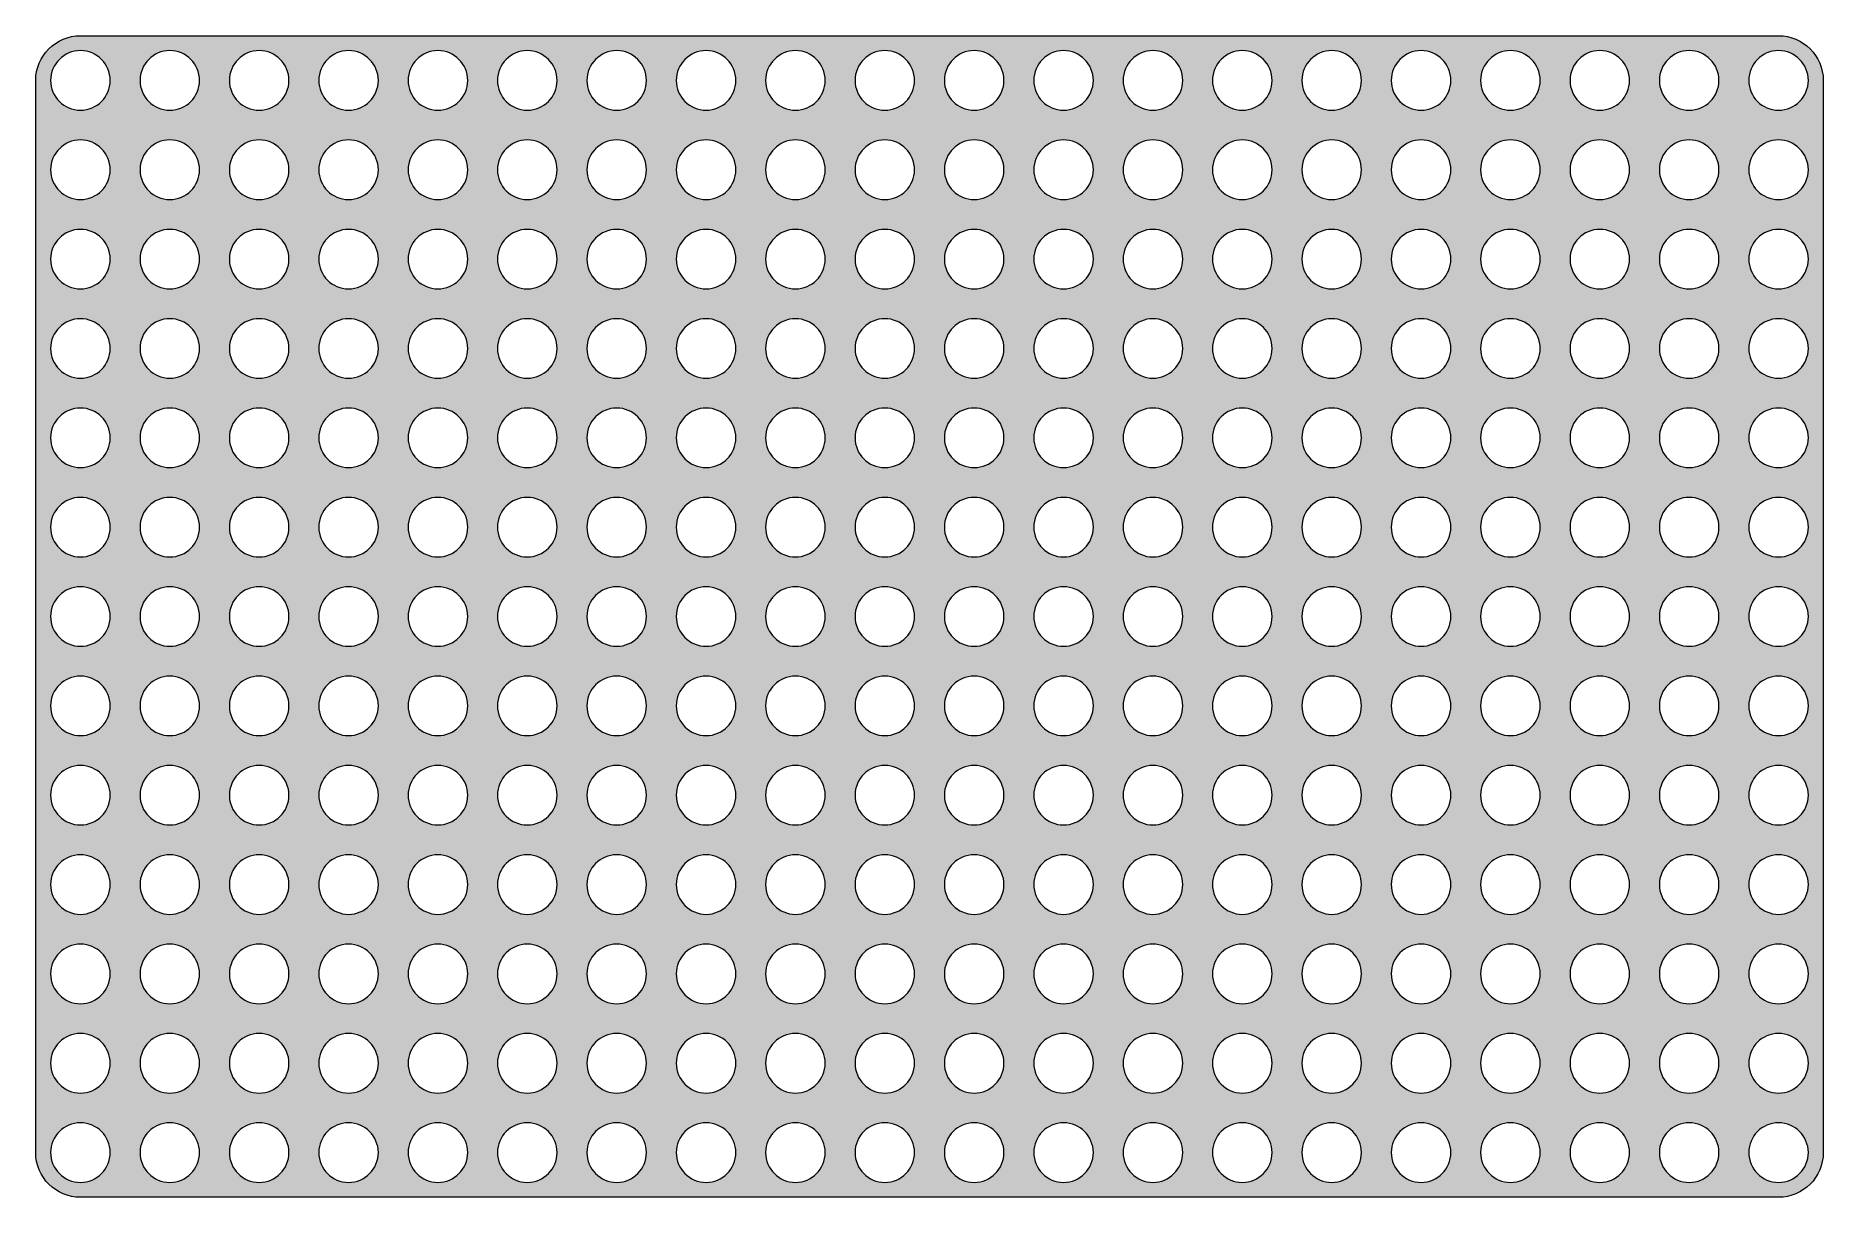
# Model space of a CAD drawing. Header units: millimetres. Extents: x 87 to 507, y -347 to -74.
import ezdxf

# ---------------------------------------------------------------- set-up
doc = ezdxf.new("R2010")
doc.units = ezdxf.units.MM
doc.header["$MEASUREMENT"] = 0
doc.layers.add('Layer 1', color=7, linetype='Continuous', lineweight=0)

msp = doc.modelspace()

# ---------------------------------------------------------------- hatches: boundary and pattern name
at = {"layer": 'Layer 1', "true_color": 0x98b2c2, "transparency": 33554687}
h = msp.add_hatch(color=253, dxfattribs=at)
h.dxf.hatch_style = 2
edge = h.paths.add_edge_path()
edge.add_spline(control_points=[(489.52, -336.07), (489.52, -332.2), (492.66, -329.07), (496.52, -329.07), (500.39, -329.07), (503.52, -332.2), (503.52, -336.07), (503.52, -339.93), (500.39, -343.07), (496.52, -343.07), (492.66, -343.07), (489.52, -339.93), (489.52, -336.07)], knot_values=[0, 0, 0, 0, 1, 1, 1, 2, 2, 2, 3, 3, 3, 4, 4, 4, 4], degree=3, periodic=0)
edge = h.paths.add_edge_path()
edge.add_spline(control_points=[(468.52, -336.07), (468.52, -332.2), (471.66, -329.07), (475.52, -329.07), (479.39, -329.07), (482.52, -332.2), (482.52, -336.07), (482.52, -339.93), (479.39, -343.07), (475.52, -343.07), (471.66, -343.07), (468.52, -339.93), (468.52, -336.07)], knot_values=[0, 0, 0, 0, 1, 1, 1, 2, 2, 2, 3, 3, 3, 4, 4, 4, 4], degree=3, periodic=0)
edge = h.paths.add_edge_path()
edge.add_spline(control_points=[(447.52, -336.07), (447.52, -332.2), (450.66, -329.07), (454.52, -329.07), (458.39, -329.07), (461.52, -332.2), (461.52, -336.07), (461.52, -339.93), (458.39, -343.07), (454.52, -343.07), (450.66, -343.07), (447.52, -339.93), (447.52, -336.07)], knot_values=[0, 0, 0, 0, 1, 1, 1, 2, 2, 2, 3, 3, 3, 4, 4, 4, 4], degree=3, periodic=0)
edge = h.paths.add_edge_path()
edge.add_spline(control_points=[(426.52, -336.07), (426.52, -332.2), (429.66, -329.07), (433.52, -329.07), (437.39, -329.07), (440.52, -332.2), (440.52, -336.07), (440.52, -339.93), (437.39, -343.07), (433.52, -343.07), (429.66, -343.07), (426.52, -339.93), (426.52, -336.07)], knot_values=[0, 0, 0, 0, 1, 1, 1, 2, 2, 2, 3, 3, 3, 4, 4, 4, 4], degree=3, periodic=0)
edge = h.paths.add_edge_path()
edge.add_spline(control_points=[(405.52, -336.07), (405.52, -332.2), (408.66, -329.07), (412.52, -329.07), (416.39, -329.07), (419.52, -332.2), (419.52, -336.07), (419.52, -339.93), (416.39, -343.07), (412.52, -343.07), (408.66, -343.07), (405.52, -339.93), (405.52, -336.07)], knot_values=[0, 0, 0, 0, 1, 1, 1, 2, 2, 2, 3, 3, 3, 4, 4, 4, 4], degree=3, periodic=0)
edge = h.paths.add_edge_path()
edge.add_spline(control_points=[(384.52, -336.07), (384.52, -332.2), (387.66, -329.07), (391.52, -329.07), (395.39, -329.07), (398.52, -332.2), (398.52, -336.07), (398.52, -339.93), (395.39, -343.07), (391.52, -343.07), (387.66, -343.07), (384.52, -339.93), (384.52, -336.07)], knot_values=[0, 0, 0, 0, 1, 1, 1, 2, 2, 2, 3, 3, 3, 4, 4, 4, 4], degree=3, periodic=0)
edge = h.paths.add_edge_path()
edge.add_spline(control_points=[(363.52, -336.07), (363.52, -332.2), (366.66, -329.07), (370.52, -329.07), (374.39, -329.07), (377.52, -332.2), (377.52, -336.07), (377.52, -339.93), (374.39, -343.07), (370.52, -343.07), (366.66, -343.07), (363.52, -339.93), (363.52, -336.07)], knot_values=[0, 0, 0, 0, 1, 1, 1, 2, 2, 2, 3, 3, 3, 4, 4, 4, 4], degree=3, periodic=0)
edge = h.paths.add_edge_path()
edge.add_spline(control_points=[(342.52, -336.07), (342.52, -332.2), (345.66, -329.07), (349.52, -329.07), (353.39, -329.07), (356.52, -332.2), (356.52, -336.07), (356.52, -339.93), (353.39, -343.07), (349.52, -343.07), (345.66, -343.07), (342.52, -339.93), (342.52, -336.07)], knot_values=[0, 0, 0, 0, 1, 1, 1, 2, 2, 2, 3, 3, 3, 4, 4, 4, 4], degree=3, periodic=0)
edge = h.paths.add_edge_path()
edge.add_spline(control_points=[(321.52, -336.07), (321.52, -332.2), (324.66, -329.07), (328.52, -329.07), (332.39, -329.07), (335.52, -332.2), (335.52, -336.07), (335.52, -339.93), (332.39, -343.07), (328.52, -343.07), (324.66, -343.07), (321.52, -339.93), (321.52, -336.07)], knot_values=[0, 0, 0, 0, 1, 1, 1, 2, 2, 2, 3, 3, 3, 4, 4, 4, 4], degree=3, periodic=0)
edge = h.paths.add_edge_path()
edge.add_spline(control_points=[(300.52, -336.07), (300.52, -332.2), (303.66, -329.07), (307.52, -329.07), (311.39, -329.07), (314.52, -332.2), (314.52, -336.07), (314.52, -339.93), (311.39, -343.07), (307.52, -343.07), (303.66, -343.07), (300.52, -339.93), (300.52, -336.07)], knot_values=[0, 0, 0, 0, 1, 1, 1, 2, 2, 2, 3, 3, 3, 4, 4, 4, 4], degree=3, periodic=0)
edge = h.paths.add_edge_path()
edge.add_spline(control_points=[(279.52, -336.07), (279.52, -332.2), (282.66, -329.07), (286.52, -329.07), (290.39, -329.07), (293.52, -332.2), (293.52, -336.07), (293.52, -339.93), (290.39, -343.07), (286.52, -343.07), (282.66, -343.07), (279.52, -339.93), (279.52, -336.07)], knot_values=[0, 0, 0, 0, 1, 1, 1, 2, 2, 2, 3, 3, 3, 4, 4, 4, 4], degree=3, periodic=0)
edge = h.paths.add_edge_path()
edge.add_spline(control_points=[(258.52, -336.07), (258.52, -332.2), (261.66, -329.07), (265.52, -329.07), (269.39, -329.07), (272.52, -332.2), (272.52, -336.07), (272.52, -339.93), (269.39, -343.07), (265.52, -343.07), (261.66, -343.07), (258.52, -339.93), (258.52, -336.07)], knot_values=[0, 0, 0, 0, 1, 1, 1, 2, 2, 2, 3, 3, 3, 4, 4, 4, 4], degree=3, periodic=0)
edge = h.paths.add_edge_path()
edge.add_spline(control_points=[(237.52, -336.07), (237.52, -332.2), (240.66, -329.07), (244.52, -329.07), (248.39, -329.07), (251.52, -332.2), (251.52, -336.07), (251.52, -339.93), (248.39, -343.07), (244.52, -343.07), (240.66, -343.07), (237.52, -339.93), (237.52, -336.07)], knot_values=[0, 0, 0, 0, 1, 1, 1, 2, 2, 2, 3, 3, 3, 4, 4, 4, 4], degree=3, periodic=0)
edge = h.paths.add_edge_path()
edge.add_spline(control_points=[(216.52, -336.07), (216.52, -332.2), (219.66, -329.07), (223.52, -329.07), (227.39, -329.07), (230.52, -332.2), (230.52, -336.07), (230.52, -339.93), (227.39, -343.07), (223.52, -343.07), (219.66, -343.07), (216.52, -339.93), (216.52, -336.07)], knot_values=[0, 0, 0, 0, 1, 1, 1, 2, 2, 2, 3, 3, 3, 4, 4, 4, 4], degree=3, periodic=0)
edge = h.paths.add_edge_path()
edge.add_spline(control_points=[(195.52, -336.07), (195.52, -332.2), (198.66, -329.07), (202.52, -329.07), (206.39, -329.07), (209.52, -332.2), (209.52, -336.07), (209.52, -339.93), (206.39, -343.07), (202.52, -343.07), (198.66, -343.07), (195.52, -339.93), (195.52, -336.07)], knot_values=[0, 0, 0, 0, 1, 1, 1, 2, 2, 2, 3, 3, 3, 4, 4, 4, 4], degree=3, periodic=0)
edge = h.paths.add_edge_path()
edge.add_spline(control_points=[(174.52, -336.07), (174.52, -332.2), (177.66, -329.07), (181.52, -329.07), (185.39, -329.07), (188.52, -332.2), (188.52, -336.07), (188.52, -339.93), (185.39, -343.07), (181.52, -343.07), (177.66, -343.07), (174.52, -339.93), (174.52, -336.07)], knot_values=[0, 0, 0, 0, 1, 1, 1, 2, 2, 2, 3, 3, 3, 4, 4, 4, 4], degree=3, periodic=0)
edge = h.paths.add_edge_path()
edge.add_spline(control_points=[(153.52, -336.07), (153.52, -332.2), (156.66, -329.07), (160.52, -329.07), (164.39, -329.07), (167.52, -332.2), (167.52, -336.07), (167.52, -339.93), (164.39, -343.07), (160.52, -343.07), (156.66, -343.07), (153.52, -339.93), (153.52, -336.07)], knot_values=[0, 0, 0, 0, 1, 1, 1, 2, 2, 2, 3, 3, 3, 4, 4, 4, 4], degree=3, periodic=0)
edge = h.paths.add_edge_path()
edge.add_spline(control_points=[(132.52, -336.07), (132.52, -332.2), (135.66, -329.07), (139.52, -329.07), (143.39, -329.07), (146.52, -332.2), (146.52, -336.07), (146.52, -339.93), (143.39, -343.07), (139.52, -343.07), (135.66, -343.07), (132.52, -339.93), (132.52, -336.07)], knot_values=[0, 0, 0, 0, 1, 1, 1, 2, 2, 2, 3, 3, 3, 4, 4, 4, 4], degree=3, periodic=0)
edge = h.paths.add_edge_path()
edge.add_spline(control_points=[(111.52, -336.07), (111.52, -332.2), (114.66, -329.07), (118.52, -329.07), (122.39, -329.07), (125.52, -332.2), (125.52, -336.07), (125.52, -339.93), (122.39, -343.07), (118.52, -343.07), (114.66, -343.07), (111.52, -339.93), (111.52, -336.07)], knot_values=[0, 0, 0, 0, 1, 1, 1, 2, 2, 2, 3, 3, 3, 4, 4, 4, 4], degree=3, periodic=0)
edge = h.paths.add_edge_path()
edge.add_spline(control_points=[(90.52, -336.07), (90.52, -332.2), (93.66, -329.07), (97.52, -329.07), (101.39, -329.07), (104.52, -332.2), (104.52, -336.07), (104.52, -339.93), (101.39, -343.07), (97.52, -343.07), (93.66, -343.07), (90.52, -339.93), (90.52, -336.07)], knot_values=[0, 0, 0, 0, 1, 1, 1, 2, 2, 2, 3, 3, 3, 4, 4, 4, 4], degree=3, periodic=0)
edge = h.paths.add_edge_path()
edge.add_spline(control_points=[(489.52, -315.07), (489.52, -311.2), (492.66, -308.07), (496.52, -308.07), (500.39, -308.07), (503.52, -311.2), (503.52, -315.07), (503.52, -318.93), (500.39, -322.07), (496.52, -322.07), (492.66, -322.07), (489.52, -318.93), (489.52, -315.07)], knot_values=[0, 0, 0, 0, 1, 1, 1, 2, 2, 2, 3, 3, 3, 4, 4, 4, 4], degree=3, periodic=0)
edge = h.paths.add_edge_path()
edge.add_spline(control_points=[(468.52, -315.07), (468.52, -311.2), (471.66, -308.07), (475.52, -308.07), (479.39, -308.07), (482.52, -311.2), (482.52, -315.07), (482.52, -318.93), (479.39, -322.07), (475.52, -322.07), (471.66, -322.07), (468.52, -318.93), (468.52, -315.07)], knot_values=[0, 0, 0, 0, 1, 1, 1, 2, 2, 2, 3, 3, 3, 4, 4, 4, 4], degree=3, periodic=0)
edge = h.paths.add_edge_path()
edge.add_spline(control_points=[(447.52, -315.07), (447.52, -311.2), (450.66, -308.07), (454.52, -308.07), (458.39, -308.07), (461.52, -311.2), (461.52, -315.07), (461.52, -318.93), (458.39, -322.07), (454.52, -322.07), (450.66, -322.07), (447.52, -318.93), (447.52, -315.07)], knot_values=[0, 0, 0, 0, 1, 1, 1, 2, 2, 2, 3, 3, 3, 4, 4, 4, 4], degree=3, periodic=0)
edge = h.paths.add_edge_path()
edge.add_spline(control_points=[(426.52, -315.07), (426.52, -311.2), (429.66, -308.07), (433.52, -308.07), (437.39, -308.07), (440.52, -311.2), (440.52, -315.07), (440.52, -318.93), (437.39, -322.07), (433.52, -322.07), (429.66, -322.07), (426.52, -318.93), (426.52, -315.07)], knot_values=[0, 0, 0, 0, 1, 1, 1, 2, 2, 2, 3, 3, 3, 4, 4, 4, 4], degree=3, periodic=0)
edge = h.paths.add_edge_path()
edge.add_spline(control_points=[(405.52, -315.07), (405.52, -311.2), (408.66, -308.07), (412.52, -308.07), (416.39, -308.07), (419.52, -311.2), (419.52, -315.07), (419.52, -318.93), (416.39, -322.07), (412.52, -322.07), (408.66, -322.07), (405.52, -318.93), (405.52, -315.07)], knot_values=[0, 0, 0, 0, 1, 1, 1, 2, 2, 2, 3, 3, 3, 4, 4, 4, 4], degree=3, periodic=0)
edge = h.paths.add_edge_path()
edge.add_spline(control_points=[(384.52, -315.07), (384.52, -311.2), (387.66, -308.07), (391.52, -308.07), (395.39, -308.07), (398.52, -311.2), (398.52, -315.07), (398.52, -318.93), (395.39, -322.07), (391.52, -322.07), (387.66, -322.07), (384.52, -318.93), (384.52, -315.07)], knot_values=[0, 0, 0, 0, 1, 1, 1, 2, 2, 2, 3, 3, 3, 4, 4, 4, 4], degree=3, periodic=0)
edge = h.paths.add_edge_path()
edge.add_spline(control_points=[(363.52, -315.07), (363.52, -311.2), (366.66, -308.07), (370.52, -308.07), (374.39, -308.07), (377.52, -311.2), (377.52, -315.07), (377.52, -318.93), (374.39, -322.07), (370.52, -322.07), (366.66, -322.07), (363.52, -318.93), (363.52, -315.07)], knot_values=[0, 0, 0, 0, 1, 1, 1, 2, 2, 2, 3, 3, 3, 4, 4, 4, 4], degree=3, periodic=0)
edge = h.paths.add_edge_path()
edge.add_spline(control_points=[(342.52, -315.07), (342.52, -311.2), (345.66, -308.07), (349.52, -308.07), (353.39, -308.07), (356.52, -311.2), (356.52, -315.07), (356.52, -318.93), (353.39, -322.07), (349.52, -322.07), (345.66, -322.07), (342.52, -318.93), (342.52, -315.07)], knot_values=[0, 0, 0, 0, 1, 1, 1, 2, 2, 2, 3, 3, 3, 4, 4, 4, 4], degree=3, periodic=0)
edge = h.paths.add_edge_path()
edge.add_spline(control_points=[(321.52, -315.07), (321.52, -311.2), (324.66, -308.07), (328.52, -308.07), (332.39, -308.07), (335.52, -311.2), (335.52, -315.07), (335.52, -318.93), (332.39, -322.07), (328.52, -322.07), (324.66, -322.07), (321.52, -318.93), (321.52, -315.07)], knot_values=[0, 0, 0, 0, 1, 1, 1, 2, 2, 2, 3, 3, 3, 4, 4, 4, 4], degree=3, periodic=0)
edge = h.paths.add_edge_path()
edge.add_spline(control_points=[(300.52, -315.07), (300.52, -311.2), (303.66, -308.07), (307.52, -308.07), (311.39, -308.07), (314.52, -311.2), (314.52, -315.07), (314.52, -318.93), (311.39, -322.07), (307.52, -322.07), (303.66, -322.07), (300.52, -318.93), (300.52, -315.07)], knot_values=[0, 0, 0, 0, 1, 1, 1, 2, 2, 2, 3, 3, 3, 4, 4, 4, 4], degree=3, periodic=0)
edge = h.paths.add_edge_path()
edge.add_spline(control_points=[(279.52, -315.07), (279.52, -311.2), (282.66, -308.07), (286.52, -308.07), (290.39, -308.07), (293.52, -311.2), (293.52, -315.07), (293.52, -318.93), (290.39, -322.07), (286.52, -322.07), (282.66, -322.07), (279.52, -318.93), (279.52, -315.07)], knot_values=[0, 0, 0, 0, 1, 1, 1, 2, 2, 2, 3, 3, 3, 4, 4, 4, 4], degree=3, periodic=0)
edge = h.paths.add_edge_path()
edge.add_spline(control_points=[(258.52, -315.07), (258.52, -311.2), (261.66, -308.07), (265.52, -308.07), (269.39, -308.07), (272.52, -311.2), (272.52, -315.07), (272.52, -318.93), (269.39, -322.07), (265.52, -322.07), (261.66, -322.07), (258.52, -318.93), (258.52, -315.07)], knot_values=[0, 0, 0, 0, 1, 1, 1, 2, 2, 2, 3, 3, 3, 4, 4, 4, 4], degree=3, periodic=0)
edge = h.paths.add_edge_path()
edge.add_spline(control_points=[(237.52, -315.07), (237.52, -311.2), (240.66, -308.07), (244.52, -308.07), (248.39, -308.07), (251.52, -311.2), (251.52, -315.07), (251.52, -318.93), (248.39, -322.07), (244.52, -322.07), (240.66, -322.07), (237.52, -318.93), (237.52, -315.07)], knot_values=[0, 0, 0, 0, 1, 1, 1, 2, 2, 2, 3, 3, 3, 4, 4, 4, 4], degree=3, periodic=0)
edge = h.paths.add_edge_path()
edge.add_spline(control_points=[(216.52, -315.07), (216.52, -311.2), (219.66, -308.07), (223.52, -308.07), (227.39, -308.07), (230.52, -311.2), (230.52, -315.07), (230.52, -318.93), (227.39, -322.07), (223.52, -322.07), (219.66, -322.07), (216.52, -318.93), (216.52, -315.07)], knot_values=[0, 0, 0, 0, 1, 1, 1, 2, 2, 2, 3, 3, 3, 4, 4, 4, 4], degree=3, periodic=0)
edge = h.paths.add_edge_path()
edge.add_spline(control_points=[(195.52, -315.07), (195.52, -311.2), (198.66, -308.07), (202.52, -308.07), (206.39, -308.07), (209.52, -311.2), (209.52, -315.07), (209.52, -318.93), (206.39, -322.07), (202.52, -322.07), (198.66, -322.07), (195.52, -318.93), (195.52, -315.07)], knot_values=[0, 0, 0, 0, 1, 1, 1, 2, 2, 2, 3, 3, 3, 4, 4, 4, 4], degree=3, periodic=0)
edge = h.paths.add_edge_path()
edge.add_spline(control_points=[(174.52, -315.07), (174.52, -311.2), (177.66, -308.07), (181.52, -308.07), (185.39, -308.07), (188.52, -311.2), (188.52, -315.07), (188.52, -318.93), (185.39, -322.07), (181.52, -322.07), (177.66, -322.07), (174.52, -318.93), (174.52, -315.07)], knot_values=[0, 0, 0, 0, 1, 1, 1, 2, 2, 2, 3, 3, 3, 4, 4, 4, 4], degree=3, periodic=0)
edge = h.paths.add_edge_path()
edge.add_spline(control_points=[(153.52, -315.07), (153.52, -311.2), (156.66, -308.07), (160.52, -308.07), (164.39, -308.07), (167.52, -311.2), (167.52, -315.07), (167.52, -318.93), (164.39, -322.07), (160.52, -322.07), (156.66, -322.07), (153.52, -318.93), (153.52, -315.07)], knot_values=[0, 0, 0, 0, 1, 1, 1, 2, 2, 2, 3, 3, 3, 4, 4, 4, 4], degree=3, periodic=0)
edge = h.paths.add_edge_path()
edge.add_spline(control_points=[(132.52, -315.07), (132.52, -311.2), (135.66, -308.07), (139.52, -308.07), (143.39, -308.07), (146.52, -311.2), (146.52, -315.07), (146.52, -318.93), (143.39, -322.07), (139.52, -322.07), (135.66, -322.07), (132.52, -318.93), (132.52, -315.07)], knot_values=[0, 0, 0, 0, 1, 1, 1, 2, 2, 2, 3, 3, 3, 4, 4, 4, 4], degree=3, periodic=0)
edge = h.paths.add_edge_path()
edge.add_spline(control_points=[(111.52, -315.07), (111.52, -311.2), (114.66, -308.07), (118.52, -308.07), (122.39, -308.07), (125.52, -311.2), (125.52, -315.07), (125.52, -318.93), (122.39, -322.07), (118.52, -322.07), (114.66, -322.07), (111.52, -318.93), (111.52, -315.07)], knot_values=[0, 0, 0, 0, 1, 1, 1, 2, 2, 2, 3, 3, 3, 4, 4, 4, 4], degree=3, periodic=0)
edge = h.paths.add_edge_path()
edge.add_spline(control_points=[(90.52, -315.07), (90.52, -311.2), (93.66, -308.07), (97.52, -308.07), (101.39, -308.07), (104.52, -311.2), (104.52, -315.07), (104.52, -318.93), (101.39, -322.07), (97.52, -322.07), (93.66, -322.07), (90.52, -318.93), (90.52, -315.07)], knot_values=[0, 0, 0, 0, 1, 1, 1, 2, 2, 2, 3, 3, 3, 4, 4, 4, 4], degree=3, periodic=0)
edge = h.paths.add_edge_path()
edge.add_spline(control_points=[(489.52, -294.07), (489.52, -290.2), (492.66, -287.07), (496.52, -287.07), (500.39, -287.07), (503.52, -290.2), (503.52, -294.07), (503.52, -297.93), (500.39, -301.07), (496.52, -301.07), (492.66, -301.07), (489.52, -297.93), (489.52, -294.07)], knot_values=[0, 0, 0, 0, 1, 1, 1, 2, 2, 2, 3, 3, 3, 4, 4, 4, 4], degree=3, periodic=0)
edge = h.paths.add_edge_path()
edge.add_spline(control_points=[(468.52, -294.07), (468.52, -290.2), (471.66, -287.07), (475.52, -287.07), (479.39, -287.07), (482.52, -290.2), (482.52, -294.07), (482.52, -297.93), (479.39, -301.07), (475.52, -301.07), (471.66, -301.07), (468.52, -297.93), (468.52, -294.07)], knot_values=[0, 0, 0, 0, 1, 1, 1, 2, 2, 2, 3, 3, 3, 4, 4, 4, 4], degree=3, periodic=0)
edge = h.paths.add_edge_path()
edge.add_spline(control_points=[(447.52, -294.07), (447.52, -290.2), (450.66, -287.07), (454.52, -287.07), (458.39, -287.07), (461.52, -290.2), (461.52, -294.07), (461.52, -297.93), (458.39, -301.07), (454.52, -301.07), (450.66, -301.07), (447.52, -297.93), (447.52, -294.07)], knot_values=[0, 0, 0, 0, 1, 1, 1, 2, 2, 2, 3, 3, 3, 4, 4, 4, 4], degree=3, periodic=0)
edge = h.paths.add_edge_path()
edge.add_spline(control_points=[(426.52, -294.07), (426.52, -290.2), (429.66, -287.07), (433.52, -287.07), (437.39, -287.07), (440.52, -290.2), (440.52, -294.07), (440.52, -297.93), (437.39, -301.07), (433.52, -301.07), (429.66, -301.07), (426.52, -297.93), (426.52, -294.07)], knot_values=[0, 0, 0, 0, 1, 1, 1, 2, 2, 2, 3, 3, 3, 4, 4, 4, 4], degree=3, periodic=0)
edge = h.paths.add_edge_path()
edge.add_spline(control_points=[(405.52, -294.07), (405.52, -290.2), (408.66, -287.07), (412.52, -287.07), (416.39, -287.07), (419.52, -290.2), (419.52, -294.07), (419.52, -297.93), (416.39, -301.07), (412.52, -301.07), (408.66, -301.07), (405.52, -297.93), (405.52, -294.07)], knot_values=[0, 0, 0, 0, 1, 1, 1, 2, 2, 2, 3, 3, 3, 4, 4, 4, 4], degree=3, periodic=0)
edge = h.paths.add_edge_path()
edge.add_spline(control_points=[(384.52, -294.07), (384.52, -290.2), (387.66, -287.07), (391.52, -287.07), (395.39, -287.07), (398.52, -290.2), (398.52, -294.07), (398.52, -297.93), (395.39, -301.07), (391.52, -301.07), (387.66, -301.07), (384.52, -297.93), (384.52, -294.07)], knot_values=[0, 0, 0, 0, 1, 1, 1, 2, 2, 2, 3, 3, 3, 4, 4, 4, 4], degree=3, periodic=0)
edge = h.paths.add_edge_path()
edge.add_spline(control_points=[(363.52, -294.07), (363.52, -290.2), (366.66, -287.07), (370.52, -287.07), (374.39, -287.07), (377.52, -290.2), (377.52, -294.07), (377.52, -297.93), (374.39, -301.07), (370.52, -301.07), (366.66, -301.07), (363.52, -297.93), (363.52, -294.07)], knot_values=[0, 0, 0, 0, 1, 1, 1, 2, 2, 2, 3, 3, 3, 4, 4, 4, 4], degree=3, periodic=0)
edge = h.paths.add_edge_path()
edge.add_spline(control_points=[(342.52, -294.07), (342.52, -290.2), (345.66, -287.07), (349.52, -287.07), (353.39, -287.07), (356.52, -290.2), (356.52, -294.07), (356.52, -297.93), (353.39, -301.07), (349.52, -301.07), (345.66, -301.07), (342.52, -297.93), (342.52, -294.07)], knot_values=[0, 0, 0, 0, 1, 1, 1, 2, 2, 2, 3, 3, 3, 4, 4, 4, 4], degree=3, periodic=0)
edge = h.paths.add_edge_path()
edge.add_spline(control_points=[(321.52, -294.07), (321.52, -290.2), (324.66, -287.07), (328.52, -287.07), (332.39, -287.07), (335.52, -290.2), (335.52, -294.07), (335.52, -297.93), (332.39, -301.07), (328.52, -301.07), (324.66, -301.07), (321.52, -297.93), (321.52, -294.07)], knot_values=[0, 0, 0, 0, 1, 1, 1, 2, 2, 2, 3, 3, 3, 4, 4, 4, 4], degree=3, periodic=0)
edge = h.paths.add_edge_path()
edge.add_spline(control_points=[(300.52, -294.07), (300.52, -290.2), (303.66, -287.07), (307.52, -287.07), (311.39, -287.07), (314.52, -290.2), (314.52, -294.07), (314.52, -297.93), (311.39, -301.07), (307.52, -301.07), (303.66, -301.07), (300.52, -297.93), (300.52, -294.07)], knot_values=[0, 0, 0, 0, 1, 1, 1, 2, 2, 2, 3, 3, 3, 4, 4, 4, 4], degree=3, periodic=0)
edge = h.paths.add_edge_path()
edge.add_spline(control_points=[(279.52, -294.07), (279.52, -290.2), (282.66, -287.07), (286.52, -287.07), (290.39, -287.07), (293.52, -290.2), (293.52, -294.07), (293.52, -297.93), (290.39, -301.07), (286.52, -301.07), (282.66, -301.07), (279.52, -297.93), (279.52, -294.07)], knot_values=[0, 0, 0, 0, 1, 1, 1, 2, 2, 2, 3, 3, 3, 4, 4, 4, 4], degree=3, periodic=0)
edge = h.paths.add_edge_path()
edge.add_spline(control_points=[(258.52, -294.07), (258.52, -290.2), (261.66, -287.07), (265.52, -287.07), (269.39, -287.07), (272.52, -290.2), (272.52, -294.07), (272.52, -297.93), (269.39, -301.07), (265.52, -301.07), (261.66, -301.07), (258.52, -297.93), (258.52, -294.07)], knot_values=[0, 0, 0, 0, 1, 1, 1, 2, 2, 2, 3, 3, 3, 4, 4, 4, 4], degree=3, periodic=0)
edge = h.paths.add_edge_path()
edge.add_spline(control_points=[(237.52, -294.07), (237.52, -290.2), (240.66, -287.07), (244.52, -287.07), (248.39, -287.07), (251.52, -290.2), (251.52, -294.07), (251.52, -297.93), (248.39, -301.07), (244.52, -301.07), (240.66, -301.07), (237.52, -297.93), (237.52, -294.07)], knot_values=[0, 0, 0, 0, 1, 1, 1, 2, 2, 2, 3, 3, 3, 4, 4, 4, 4], degree=3, periodic=0)
edge = h.paths.add_edge_path()
edge.add_spline(control_points=[(216.52, -294.07), (216.52, -290.2), (219.66, -287.07), (223.52, -287.07), (227.39, -287.07), (230.52, -290.2), (230.52, -294.07), (230.52, -297.93), (227.39, -301.07), (223.52, -301.07), (219.66, -301.07), (216.52, -297.93), (216.52, -294.07)], knot_values=[0, 0, 0, 0, 1, 1, 1, 2, 2, 2, 3, 3, 3, 4, 4, 4, 4], degree=3, periodic=0)
edge = h.paths.add_edge_path()
edge.add_spline(control_points=[(195.52, -294.07), (195.52, -290.2), (198.66, -287.07), (202.52, -287.07), (206.39, -287.07), (209.52, -290.2), (209.52, -294.07), (209.52, -297.93), (206.39, -301.07), (202.52, -301.07), (198.66, -301.07), (195.52, -297.93), (195.52, -294.07)], knot_values=[0, 0, 0, 0, 1, 1, 1, 2, 2, 2, 3, 3, 3, 4, 4, 4, 4], degree=3, periodic=0)
edge = h.paths.add_edge_path()
edge.add_spline(control_points=[(174.52, -294.07), (174.52, -290.2), (177.66, -287.07), (181.52, -287.07), (185.39, -287.07), (188.52, -290.2), (188.52, -294.07), (188.52, -297.93), (185.39, -301.07), (181.52, -301.07), (177.66, -301.07), (174.52, -297.93), (174.52, -294.07)], knot_values=[0, 0, 0, 0, 1, 1, 1, 2, 2, 2, 3, 3, 3, 4, 4, 4, 4], degree=3, periodic=0)
edge = h.paths.add_edge_path()
edge.add_spline(control_points=[(153.52, -294.07), (153.52, -290.2), (156.66, -287.07), (160.52, -287.07), (164.39, -287.07), (167.52, -290.2), (167.52, -294.07), (167.52, -297.93), (164.39, -301.07), (160.52, -301.07), (156.66, -301.07), (153.52, -297.93), (153.52, -294.07)], knot_values=[0, 0, 0, 0, 1, 1, 1, 2, 2, 2, 3, 3, 3, 4, 4, 4, 4], degree=3, periodic=0)
edge = h.paths.add_edge_path()
edge.add_spline(control_points=[(132.52, -294.07), (132.52, -290.2), (135.66, -287.07), (139.52, -287.07), (143.39, -287.07), (146.52, -290.2), (146.52, -294.07), (146.52, -297.93), (143.39, -301.07), (139.52, -301.07), (135.66, -301.07), (132.52, -297.93), (132.52, -294.07)], knot_values=[0, 0, 0, 0, 1, 1, 1, 2, 2, 2, 3, 3, 3, 4, 4, 4, 4], degree=3, periodic=0)
edge = h.paths.add_edge_path()
edge.add_spline(control_points=[(111.52, -294.07), (111.52, -290.2), (114.66, -287.07), (118.52, -287.07), (122.39, -287.07), (125.52, -290.2), (125.52, -294.07), (125.52, -297.93), (122.39, -301.07), (118.52, -301.07), (114.66, -301.07), (111.52, -297.93), (111.52, -294.07)], knot_values=[0, 0, 0, 0, 1, 1, 1, 2, 2, 2, 3, 3, 3, 4, 4, 4, 4], degree=3, periodic=0)
edge = h.paths.add_edge_path()
edge.add_spline(control_points=[(90.52, -294.07), (90.52, -290.2), (93.66, -287.07), (97.52, -287.07), (101.39, -287.07), (104.52, -290.2), (104.52, -294.07), (104.52, -297.93), (101.39, -301.07), (97.52, -301.07), (93.66, -301.07), (90.52, -297.93), (90.52, -294.07)], knot_values=[0, 0, 0, 0, 1, 1, 1, 2, 2, 2, 3, 3, 3, 4, 4, 4, 4], degree=3, periodic=0)
edge = h.paths.add_edge_path()
edge.add_spline(control_points=[(489.52, -273.07), (489.52, -269.2), (492.66, -266.07), (496.52, -266.07), (500.39, -266.07), (503.52, -269.2), (503.52, -273.07), (503.52, -276.93), (500.39, -280.07), (496.52, -280.07), (492.66, -280.07), (489.52, -276.93), (489.52, -273.07)], knot_values=[0, 0, 0, 0, 1, 1, 1, 2, 2, 2, 3, 3, 3, 4, 4, 4, 4], degree=3, periodic=0)
edge = h.paths.add_edge_path()
edge.add_spline(control_points=[(468.52, -273.07), (468.52, -269.2), (471.66, -266.07), (475.52, -266.07), (479.39, -266.07), (482.52, -269.2), (482.52, -273.07), (482.52, -276.93), (479.39, -280.07), (475.52, -280.07), (471.66, -280.07), (468.52, -276.93), (468.52, -273.07)], knot_values=[0, 0, 0, 0, 1, 1, 1, 2, 2, 2, 3, 3, 3, 4, 4, 4, 4], degree=3, periodic=0)
edge = h.paths.add_edge_path()
edge.add_spline(control_points=[(447.52, -273.07), (447.52, -269.2), (450.66, -266.07), (454.52, -266.07), (458.39, -266.07), (461.52, -269.2), (461.52, -273.07), (461.52, -276.93), (458.39, -280.07), (454.52, -280.07), (450.66, -280.07), (447.52, -276.93), (447.52, -273.07)], knot_values=[0, 0, 0, 0, 1, 1, 1, 2, 2, 2, 3, 3, 3, 4, 4, 4, 4], degree=3, periodic=0)
edge = h.paths.add_edge_path()
edge.add_spline(control_points=[(426.52, -273.07), (426.52, -269.2), (429.66, -266.07), (433.52, -266.07), (437.39, -266.07), (440.52, -269.2), (440.52, -273.07), (440.52, -276.93), (437.39, -280.07), (433.52, -280.07), (429.66, -280.07), (426.52, -276.93), (426.52, -273.07)], knot_values=[0, 0, 0, 0, 1, 1, 1, 2, 2, 2, 3, 3, 3, 4, 4, 4, 4], degree=3, periodic=0)
edge = h.paths.add_edge_path()
edge.add_spline(control_points=[(405.52, -273.07), (405.52, -269.2), (408.66, -266.07), (412.52, -266.07), (416.39, -266.07), (419.52, -269.2), (419.52, -273.07), (419.52, -276.93), (416.39, -280.07), (412.52, -280.07), (408.66, -280.07), (405.52, -276.93), (405.52, -273.07)], knot_values=[0, 0, 0, 0, 1, 1, 1, 2, 2, 2, 3, 3, 3, 4, 4, 4, 4], degree=3, periodic=0)
edge = h.paths.add_edge_path()
edge.add_spline(control_points=[(384.52, -273.07), (384.52, -269.2), (387.66, -266.07), (391.52, -266.07), (395.39, -266.07), (398.52, -269.2), (398.52, -273.07), (398.52, -276.93), (395.39, -280.07), (391.52, -280.07), (387.66, -280.07), (384.52, -276.93), (384.52, -273.07)], knot_values=[0, 0, 0, 0, 1, 1, 1, 2, 2, 2, 3, 3, 3, 4, 4, 4, 4], degree=3, periodic=0)
edge = h.paths.add_edge_path()
edge.add_spline(control_points=[(363.52, -273.07), (363.52, -269.2), (366.66, -266.07), (370.52, -266.07), (374.39, -266.07), (377.52, -269.2), (377.52, -273.07), (377.52, -276.93), (374.39, -280.07), (370.52, -280.07), (366.66, -280.07), (363.52, -276.93), (363.52, -273.07)], knot_values=[0, 0, 0, 0, 1, 1, 1, 2, 2, 2, 3, 3, 3, 4, 4, 4, 4], degree=3, periodic=0)
edge = h.paths.add_edge_path()
edge.add_spline(control_points=[(342.52, -273.07), (342.52, -269.2), (345.66, -266.07), (349.52, -266.07), (353.39, -266.07), (356.52, -269.2), (356.52, -273.07), (356.52, -276.93), (353.39, -280.07), (349.52, -280.07), (345.66, -280.07), (342.52, -276.93), (342.52, -273.07)], knot_values=[0, 0, 0, 0, 1, 1, 1, 2, 2, 2, 3, 3, 3, 4, 4, 4, 4], degree=3, periodic=0)
edge = h.paths.add_edge_path()
edge.add_spline(control_points=[(321.52, -273.07), (321.52, -269.2), (324.66, -266.07), (328.52, -266.07), (332.39, -266.07), (335.52, -269.2), (335.52, -273.07), (335.52, -276.93), (332.39, -280.07), (328.52, -280.07), (324.66, -280.07), (321.52, -276.93), (321.52, -273.07)], knot_values=[0, 0, 0, 0, 1, 1, 1, 2, 2, 2, 3, 3, 3, 4, 4, 4, 4], degree=3, periodic=0)
edge = h.paths.add_edge_path()
edge.add_spline(control_points=[(300.52, -273.07), (300.52, -269.2), (303.66, -266.07), (307.52, -266.07), (311.39, -266.07), (314.52, -269.2), (314.52, -273.07), (314.52, -276.93), (311.39, -280.07), (307.52, -280.07), (303.66, -280.07), (300.52, -276.93), (300.52, -273.07)], knot_values=[0, 0, 0, 0, 1, 1, 1, 2, 2, 2, 3, 3, 3, 4, 4, 4, 4], degree=3, periodic=0)
edge = h.paths.add_edge_path()
edge.add_spline(control_points=[(279.52, -273.07), (279.52, -269.2), (282.66, -266.07), (286.52, -266.07), (290.39, -266.07), (293.52, -269.2), (293.52, -273.07), (293.52, -276.93), (290.39, -280.07), (286.52, -280.07), (282.66, -280.07), (279.52, -276.93), (279.52, -273.07)], knot_values=[0, 0, 0, 0, 1, 1, 1, 2, 2, 2, 3, 3, 3, 4, 4, 4, 4], degree=3, periodic=0)
edge = h.paths.add_edge_path()
edge.add_spline(control_points=[(258.52, -273.07), (258.52, -269.2), (261.66, -266.07), (265.52, -266.07), (269.39, -266.07), (272.52, -269.2), (272.52, -273.07), (272.52, -276.93), (269.39, -280.07), (265.52, -280.07), (261.66, -280.07), (258.52, -276.93), (258.52, -273.07)], knot_values=[0, 0, 0, 0, 1, 1, 1, 2, 2, 2, 3, 3, 3, 4, 4, 4, 4], degree=3, periodic=0)
edge = h.paths.add_edge_path()
edge.add_spline(control_points=[(237.52, -273.07), (237.52, -269.2), (240.66, -266.07), (244.52, -266.07), (248.39, -266.07), (251.52, -269.2), (251.52, -273.07), (251.52, -276.93), (248.39, -280.07), (244.52, -280.07), (240.66, -280.07), (237.52, -276.93), (237.52, -273.07)], knot_values=[0, 0, 0, 0, 1, 1, 1, 2, 2, 2, 3, 3, 3, 4, 4, 4, 4], degree=3, periodic=0)
edge = h.paths.add_edge_path()
edge.add_spline(control_points=[(216.52, -273.07), (216.52, -269.2), (219.66, -266.07), (223.52, -266.07), (227.39, -266.07), (230.52, -269.2), (230.52, -273.07), (230.52, -276.93), (227.39, -280.07), (223.52, -280.07), (219.66, -280.07), (216.52, -276.93), (216.52, -273.07)], knot_values=[0, 0, 0, 0, 1, 1, 1, 2, 2, 2, 3, 3, 3, 4, 4, 4, 4], degree=3, periodic=0)
edge = h.paths.add_edge_path()
edge.add_spline(control_points=[(195.52, -273.07), (195.52, -269.2), (198.66, -266.07), (202.52, -266.07), (206.39, -266.07), (209.52, -269.2), (209.52, -273.07), (209.52, -276.93), (206.39, -280.07), (202.52, -280.07), (198.66, -280.07), (195.52, -276.93), (195.52, -273.07)], knot_values=[0, 0, 0, 0, 1, 1, 1, 2, 2, 2, 3, 3, 3, 4, 4, 4, 4], degree=3, periodic=0)
edge = h.paths.add_edge_path()
edge.add_spline(control_points=[(174.52, -273.07), (174.52, -269.2), (177.66, -266.07), (181.52, -266.07), (185.39, -266.07), (188.52, -269.2), (188.52, -273.07), (188.52, -276.93), (185.39, -280.07), (181.52, -280.07), (177.66, -280.07), (174.52, -276.93), (174.52, -273.07)], knot_values=[0, 0, 0, 0, 1, 1, 1, 2, 2, 2, 3, 3, 3, 4, 4, 4, 4], degree=3, periodic=0)
edge = h.paths.add_edge_path()
edge.add_spline(control_points=[(153.52, -273.07), (153.52, -269.2), (156.66, -266.07), (160.52, -266.07), (164.39, -266.07), (167.52, -269.2), (167.52, -273.07), (167.52, -276.93), (164.39, -280.07), (160.52, -280.07), (156.66, -280.07), (153.52, -276.93), (153.52, -273.07)], knot_values=[0, 0, 0, 0, 1, 1, 1, 2, 2, 2, 3, 3, 3, 4, 4, 4, 4], degree=3, periodic=0)
edge = h.paths.add_edge_path()
edge.add_spline(control_points=[(132.52, -273.07), (132.52, -269.2), (135.66, -266.07), (139.52, -266.07), (143.39, -266.07), (146.52, -269.2), (146.52, -273.07), (146.52, -276.93), (143.39, -280.07), (139.52, -280.07), (135.66, -280.07), (132.52, -276.93), (132.52, -273.07)], knot_values=[0, 0, 0, 0, 1, 1, 1, 2, 2, 2, 3, 3, 3, 4, 4, 4, 4], degree=3, periodic=0)
edge = h.paths.add_edge_path()
edge.add_spline(control_points=[(111.52, -273.07), (111.52, -269.2), (114.66, -266.07), (118.52, -266.07), (122.39, -266.07), (125.52, -269.2), (125.52, -273.07), (125.52, -276.93), (122.39, -280.07), (118.52, -280.07), (114.66, -280.07), (111.52, -276.93), (111.52, -273.07)], knot_values=[0, 0, 0, 0, 1, 1, 1, 2, 2, 2, 3, 3, 3, 4, 4, 4, 4], degree=3, periodic=0)
edge = h.paths.add_edge_path()
edge.add_spline(control_points=[(90.52, -273.07), (90.52, -269.2), (93.66, -266.07), (97.52, -266.07), (101.39, -266.07), (104.52, -269.2), (104.52, -273.07), (104.52, -276.93), (101.39, -280.07), (97.52, -280.07), (93.66, -280.07), (90.52, -276.93), (90.52, -273.07)], knot_values=[0, 0, 0, 0, 1, 1, 1, 2, 2, 2, 3, 3, 3, 4, 4, 4, 4], degree=3, periodic=0)
edge = h.paths.add_edge_path()
edge.add_spline(control_points=[(489.52, -252.07), (489.52, -248.2), (492.66, -245.07), (496.52, -245.07), (500.39, -245.07), (503.52, -248.2), (503.52, -252.07), (503.52, -255.93), (500.39, -259.07), (496.52, -259.07), (492.66, -259.07), (489.52, -255.93), (489.52, -252.07)], knot_values=[0, 0, 0, 0, 1, 1, 1, 2, 2, 2, 3, 3, 3, 4, 4, 4, 4], degree=3, periodic=0)
edge = h.paths.add_edge_path()
edge.add_spline(control_points=[(468.52, -252.07), (468.52, -248.2), (471.66, -245.07), (475.52, -245.07), (479.39, -245.07), (482.52, -248.2), (482.52, -252.07), (482.52, -255.93), (479.39, -259.07), (475.52, -259.07), (471.66, -259.07), (468.52, -255.93), (468.52, -252.07)], knot_values=[0, 0, 0, 0, 1, 1, 1, 2, 2, 2, 3, 3, 3, 4, 4, 4, 4], degree=3, periodic=0)
edge = h.paths.add_edge_path()
edge.add_spline(control_points=[(447.52, -252.07), (447.52, -248.2), (450.66, -245.07), (454.52, -245.07), (458.39, -245.07), (461.52, -248.2), (461.52, -252.07), (461.52, -255.93), (458.39, -259.07), (454.52, -259.07), (450.66, -259.07), (447.52, -255.93), (447.52, -252.07)], knot_values=[0, 0, 0, 0, 1, 1, 1, 2, 2, 2, 3, 3, 3, 4, 4, 4, 4], degree=3, periodic=0)
edge = h.paths.add_edge_path()
edge.add_spline(control_points=[(426.52, -252.07), (426.52, -248.2), (429.66, -245.07), (433.52, -245.07), (437.39, -245.07), (440.52, -248.2), (440.52, -252.07), (440.52, -255.93), (437.39, -259.07), (433.52, -259.07), (429.66, -259.07), (426.52, -255.93), (426.52, -252.07)], knot_values=[0, 0, 0, 0, 1, 1, 1, 2, 2, 2, 3, 3, 3, 4, 4, 4, 4], degree=3, periodic=0)
edge = h.paths.add_edge_path()
edge.add_spline(control_points=[(405.52, -252.07), (405.52, -248.2), (408.66, -245.07), (412.52, -245.07), (416.39, -245.07), (419.52, -248.2), (419.52, -252.07), (419.52, -255.93), (416.39, -259.07), (412.52, -259.07), (408.66, -259.07), (405.52, -255.93), (405.52, -252.07)], knot_values=[0, 0, 0, 0, 1, 1, 1, 2, 2, 2, 3, 3, 3, 4, 4, 4, 4], degree=3, periodic=0)
edge = h.paths.add_edge_path()
edge.add_spline(control_points=[(384.52, -252.07), (384.52, -248.2), (387.66, -245.07), (391.52, -245.07), (395.39, -245.07), (398.52, -248.2), (398.52, -252.07), (398.52, -255.93), (395.39, -259.07), (391.52, -259.07), (387.66, -259.07), (384.52, -255.93), (384.52, -252.07)], knot_values=[0, 0, 0, 0, 1, 1, 1, 2, 2, 2, 3, 3, 3, 4, 4, 4, 4], degree=3, periodic=0)
edge = h.paths.add_edge_path()
edge.add_spline(control_points=[(363.52, -252.07), (363.52, -248.2), (366.66, -245.07), (370.52, -245.07), (374.39, -245.07), (377.52, -248.2), (377.52, -252.07), (377.52, -255.93), (374.39, -259.07), (370.52, -259.07), (366.66, -259.07), (363.52, -255.93), (363.52, -252.07)], knot_values=[0, 0, 0, 0, 1, 1, 1, 2, 2, 2, 3, 3, 3, 4, 4, 4, 4], degree=3, periodic=0)
edge = h.paths.add_edge_path()
edge.add_spline(control_points=[(342.52, -252.07), (342.52, -248.2), (345.66, -245.07), (349.52, -245.07), (353.39, -245.07), (356.52, -248.2), (356.52, -252.07), (356.52, -255.93), (353.39, -259.07), (349.52, -259.07), (345.66, -259.07), (342.52, -255.93), (342.52, -252.07)], knot_values=[0, 0, 0, 0, 1, 1, 1, 2, 2, 2, 3, 3, 3, 4, 4, 4, 4], degree=3, periodic=0)
edge = h.paths.add_edge_path()
edge.add_spline(control_points=[(321.52, -252.07), (321.52, -248.2), (324.66, -245.07), (328.52, -245.07), (332.39, -245.07), (335.52, -248.2), (335.52, -252.07), (335.52, -255.93), (332.39, -259.07), (328.52, -259.07), (324.66, -259.07), (321.52, -255.93), (321.52, -252.07)], knot_values=[0, 0, 0, 0, 1, 1, 1, 2, 2, 2, 3, 3, 3, 4, 4, 4, 4], degree=3, periodic=0)
edge = h.paths.add_edge_path()
edge.add_spline(control_points=[(300.52, -252.07), (300.52, -248.2), (303.66, -245.07), (307.52, -245.07), (311.39, -245.07), (314.52, -248.2), (314.52, -252.07), (314.52, -255.93), (311.39, -259.07), (307.52, -259.07), (303.66, -259.07), (300.52, -255.93), (300.52, -252.07)], knot_values=[0, 0, 0, 0, 1, 1, 1, 2, 2, 2, 3, 3, 3, 4, 4, 4, 4], degree=3, periodic=0)
edge = h.paths.add_edge_path()
edge.add_spline(control_points=[(279.52, -252.07), (279.52, -248.2), (282.66, -245.07), (286.52, -245.07), (290.39, -245.07), (293.52, -248.2), (293.52, -252.07), (293.52, -255.93), (290.39, -259.07), (286.52, -259.07), (282.66, -259.07), (279.52, -255.93), (279.52, -252.07)], knot_values=[0, 0, 0, 0, 1, 1, 1, 2, 2, 2, 3, 3, 3, 4, 4, 4, 4], degree=3, periodic=0)
edge = h.paths.add_edge_path()
edge.add_spline(control_points=[(258.52, -252.07), (258.52, -248.2), (261.66, -245.07), (265.52, -245.07), (269.39, -245.07), (272.52, -248.2), (272.52, -252.07), (272.52, -255.93), (269.39, -259.07), (265.52, -259.07), (261.66, -259.07), (258.52, -255.93), (258.52, -252.07)], knot_values=[0, 0, 0, 0, 1, 1, 1, 2, 2, 2, 3, 3, 3, 4, 4, 4, 4], degree=3, periodic=0)
edge = h.paths.add_edge_path()
edge.add_spline(control_points=[(237.52, -252.07), (237.52, -248.2), (240.66, -245.07), (244.52, -245.07), (248.39, -245.07), (251.52, -248.2), (251.52, -252.07), (251.52, -255.93), (248.39, -259.07), (244.52, -259.07), (240.66, -259.07), (237.52, -255.93), (237.52, -252.07)], knot_values=[0, 0, 0, 0, 1, 1, 1, 2, 2, 2, 3, 3, 3, 4, 4, 4, 4], degree=3, periodic=0)
edge = h.paths.add_edge_path()
edge.add_spline(control_points=[(216.52, -252.07), (216.52, -248.2), (219.66, -245.07), (223.52, -245.07), (227.39, -245.07), (230.52, -248.2), (230.52, -252.07), (230.52, -255.93), (227.39, -259.07), (223.52, -259.07), (219.66, -259.07), (216.52, -255.93), (216.52, -252.07)], knot_values=[0, 0, 0, 0, 1, 1, 1, 2, 2, 2, 3, 3, 3, 4, 4, 4, 4], degree=3, periodic=0)
edge = h.paths.add_edge_path()
edge.add_spline(control_points=[(195.52, -252.07), (195.52, -248.2), (198.66, -245.07), (202.52, -245.07), (206.39, -245.07), (209.52, -248.2), (209.52, -252.07), (209.52, -255.93), (206.39, -259.07), (202.52, -259.07), (198.66, -259.07), (195.52, -255.93), (195.52, -252.07)], knot_values=[0, 0, 0, 0, 1, 1, 1, 2, 2, 2, 3, 3, 3, 4, 4, 4, 4], degree=3, periodic=0)
edge = h.paths.add_edge_path()
edge.add_spline(control_points=[(174.52, -252.07), (174.52, -248.2), (177.66, -245.07), (181.52, -245.07), (185.39, -245.07), (188.52, -248.2), (188.52, -252.07), (188.52, -255.93), (185.39, -259.07), (181.52, -259.07), (177.66, -259.07), (174.52, -255.93), (174.52, -252.07)], knot_values=[0, 0, 0, 0, 1, 1, 1, 2, 2, 2, 3, 3, 3, 4, 4, 4, 4], degree=3, periodic=0)
edge = h.paths.add_edge_path()
edge.add_spline(control_points=[(153.52, -252.07), (153.52, -248.2), (156.66, -245.07), (160.52, -245.07), (164.39, -245.07), (167.52, -248.2), (167.52, -252.07), (167.52, -255.93), (164.39, -259.07), (160.52, -259.07), (156.66, -259.07), (153.52, -255.93), (153.52, -252.07)], knot_values=[0, 0, 0, 0, 1, 1, 1, 2, 2, 2, 3, 3, 3, 4, 4, 4, 4], degree=3, periodic=0)
edge = h.paths.add_edge_path()
edge.add_spline(control_points=[(132.52, -252.07), (132.52, -248.2), (135.66, -245.07), (139.52, -245.07), (143.39, -245.07), (146.52, -248.2), (146.52, -252.07), (146.52, -255.93), (143.39, -259.07), (139.52, -259.07), (135.66, -259.07), (132.52, -255.93), (132.52, -252.07)], knot_values=[0, 0, 0, 0, 1, 1, 1, 2, 2, 2, 3, 3, 3, 4, 4, 4, 4], degree=3, periodic=0)
edge = h.paths.add_edge_path()
edge.add_spline(control_points=[(111.52, -252.07), (111.52, -248.2), (114.66, -245.07), (118.52, -245.07), (122.39, -245.07), (125.52, -248.2), (125.52, -252.07), (125.52, -255.93), (122.39, -259.07), (118.52, -259.07), (114.66, -259.07), (111.52, -255.93), (111.52, -252.07)], knot_values=[0, 0, 0, 0, 1, 1, 1, 2, 2, 2, 3, 3, 3, 4, 4, 4, 4], degree=3, periodic=0)
edge = h.paths.add_edge_path()
edge.add_spline(control_points=[(90.52, -252.07), (90.52, -248.2), (93.66, -245.07), (97.52, -245.07), (101.39, -245.07), (104.52, -248.2), (104.52, -252.07), (104.52, -255.93), (101.39, -259.07), (97.52, -259.07), (93.66, -259.07), (90.52, -255.93), (90.52, -252.07)], knot_values=[0, 0, 0, 0, 1, 1, 1, 2, 2, 2, 3, 3, 3, 4, 4, 4, 4], degree=3, periodic=0)
edge = h.paths.add_edge_path()
edge.add_spline(control_points=[(489.52, -231.07), (489.52, -227.2), (492.66, -224.07), (496.52, -224.07), (500.39, -224.07), (503.52, -227.2), (503.52, -231.07), (503.52, -234.93), (500.39, -238.07), (496.52, -238.07), (492.66, -238.07), (489.52, -234.93), (489.52, -231.07)], knot_values=[0, 0, 0, 0, 1, 1, 1, 2, 2, 2, 3, 3, 3, 4, 4, 4, 4], degree=3, periodic=0)
edge = h.paths.add_edge_path()
edge.add_spline(control_points=[(468.52, -231.07), (468.52, -227.2), (471.66, -224.07), (475.52, -224.07), (479.39, -224.07), (482.52, -227.2), (482.52, -231.07), (482.52, -234.93), (479.39, -238.07), (475.52, -238.07), (471.66, -238.07), (468.52, -234.93), (468.52, -231.07)], knot_values=[0, 0, 0, 0, 1, 1, 1, 2, 2, 2, 3, 3, 3, 4, 4, 4, 4], degree=3, periodic=0)
edge = h.paths.add_edge_path()
edge.add_spline(control_points=[(447.52, -231.07), (447.52, -227.2), (450.66, -224.07), (454.52, -224.07), (458.39, -224.07), (461.52, -227.2), (461.52, -231.07), (461.52, -234.93), (458.39, -238.07), (454.52, -238.07), (450.66, -238.07), (447.52, -234.93), (447.52, -231.07)], knot_values=[0, 0, 0, 0, 1, 1, 1, 2, 2, 2, 3, 3, 3, 4, 4, 4, 4], degree=3, periodic=0)
edge = h.paths.add_edge_path()
edge.add_spline(control_points=[(426.52, -231.07), (426.52, -227.2), (429.66, -224.07), (433.52, -224.07), (437.39, -224.07), (440.52, -227.2), (440.52, -231.07), (440.52, -234.93), (437.39, -238.07), (433.52, -238.07), (429.66, -238.07), (426.52, -234.93), (426.52, -231.07)], knot_values=[0, 0, 0, 0, 1, 1, 1, 2, 2, 2, 3, 3, 3, 4, 4, 4, 4], degree=3, periodic=0)
edge = h.paths.add_edge_path()
edge.add_spline(control_points=[(405.52, -231.07), (405.52, -227.2), (408.66, -224.07), (412.52, -224.07), (416.39, -224.07), (419.52, -227.2), (419.52, -231.07), (419.52, -234.93), (416.39, -238.07), (412.52, -238.07), (408.66, -238.07), (405.52, -234.93), (405.52, -231.07)], knot_values=[0, 0, 0, 0, 1, 1, 1, 2, 2, 2, 3, 3, 3, 4, 4, 4, 4], degree=3, periodic=0)
edge = h.paths.add_edge_path()
edge.add_spline(control_points=[(384.52, -231.07), (384.52, -227.2), (387.66, -224.07), (391.52, -224.07), (395.39, -224.07), (398.52, -227.2), (398.52, -231.07), (398.52, -234.93), (395.39, -238.07), (391.52, -238.07), (387.66, -238.07), (384.52, -234.93), (384.52, -231.07)], knot_values=[0, 0, 0, 0, 1, 1, 1, 2, 2, 2, 3, 3, 3, 4, 4, 4, 4], degree=3, periodic=0)
edge = h.paths.add_edge_path()
edge.add_spline(control_points=[(363.52, -231.07), (363.52, -227.2), (366.66, -224.07), (370.52, -224.07), (374.39, -224.07), (377.52, -227.2), (377.52, -231.07), (377.52, -234.93), (374.39, -238.07), (370.52, -238.07), (366.66, -238.07), (363.52, -234.93), (363.52, -231.07)], knot_values=[0, 0, 0, 0, 1, 1, 1, 2, 2, 2, 3, 3, 3, 4, 4, 4, 4], degree=3, periodic=0)
edge = h.paths.add_edge_path()
edge.add_spline(control_points=[(342.52, -231.07), (342.52, -227.2), (345.66, -224.07), (349.52, -224.07), (353.39, -224.07), (356.52, -227.2), (356.52, -231.07), (356.52, -234.93), (353.39, -238.07), (349.52, -238.07), (345.66, -238.07), (342.52, -234.93), (342.52, -231.07)], knot_values=[0, 0, 0, 0, 1, 1, 1, 2, 2, 2, 3, 3, 3, 4, 4, 4, 4], degree=3, periodic=0)
edge = h.paths.add_edge_path()
edge.add_spline(control_points=[(321.52, -231.07), (321.52, -227.2), (324.66, -224.07), (328.52, -224.07), (332.39, -224.07), (335.52, -227.2), (335.52, -231.07), (335.52, -234.93), (332.39, -238.07), (328.52, -238.07), (324.66, -238.07), (321.52, -234.93), (321.52, -231.07)], knot_values=[0, 0, 0, 0, 1, 1, 1, 2, 2, 2, 3, 3, 3, 4, 4, 4, 4], degree=3, periodic=0)
edge = h.paths.add_edge_path()
edge.add_spline(control_points=[(300.52, -231.07), (300.52, -227.2), (303.66, -224.07), (307.52, -224.07), (311.39, -224.07), (314.52, -227.2), (314.52, -231.07), (314.52, -234.93), (311.39, -238.07), (307.52, -238.07), (303.66, -238.07), (300.52, -234.93), (300.52, -231.07)], knot_values=[0, 0, 0, 0, 1, 1, 1, 2, 2, 2, 3, 3, 3, 4, 4, 4, 4], degree=3, periodic=0)
edge = h.paths.add_edge_path()
edge.add_spline(control_points=[(279.52, -231.07), (279.52, -227.2), (282.66, -224.07), (286.52, -224.07), (290.39, -224.07), (293.52, -227.2), (293.52, -231.07), (293.52, -234.93), (290.39, -238.07), (286.52, -238.07), (282.66, -238.07), (279.52, -234.93), (279.52, -231.07)], knot_values=[0, 0, 0, 0, 1, 1, 1, 2, 2, 2, 3, 3, 3, 4, 4, 4, 4], degree=3, periodic=0)
edge = h.paths.add_edge_path()
edge.add_spline(control_points=[(258.52, -231.07), (258.52, -227.2), (261.66, -224.07), (265.52, -224.07), (269.39, -224.07), (272.52, -227.2), (272.52, -231.07), (272.52, -234.93), (269.39, -238.07), (265.52, -238.07), (261.66, -238.07), (258.52, -234.93), (258.52, -231.07)], knot_values=[0, 0, 0, 0, 1, 1, 1, 2, 2, 2, 3, 3, 3, 4, 4, 4, 4], degree=3, periodic=0)
edge = h.paths.add_edge_path()
edge.add_spline(control_points=[(237.52, -231.07), (237.52, -227.2), (240.66, -224.07), (244.52, -224.07), (248.39, -224.07), (251.52, -227.2), (251.52, -231.07), (251.52, -234.93), (248.39, -238.07), (244.52, -238.07), (240.66, -238.07), (237.52, -234.93), (237.52, -231.07)], knot_values=[0, 0, 0, 0, 1, 1, 1, 2, 2, 2, 3, 3, 3, 4, 4, 4, 4], degree=3, periodic=0)
edge = h.paths.add_edge_path()
edge.add_spline(control_points=[(216.52, -231.07), (216.52, -227.2), (219.66, -224.07), (223.52, -224.07), (227.39, -224.07), (230.52, -227.2), (230.52, -231.07), (230.52, -234.93), (227.39, -238.07), (223.52, -238.07), (219.66, -238.07), (216.52, -234.93), (216.52, -231.07)], knot_values=[0, 0, 0, 0, 1, 1, 1, 2, 2, 2, 3, 3, 3, 4, 4, 4, 4], degree=3, periodic=0)
edge = h.paths.add_edge_path()
edge.add_spline(control_points=[(195.52, -231.07), (195.52, -227.2), (198.66, -224.07), (202.52, -224.07), (206.39, -224.07), (209.52, -227.2), (209.52, -231.07), (209.52, -234.93), (206.39, -238.07), (202.52, -238.07), (198.66, -238.07), (195.52, -234.93), (195.52, -231.07)], knot_values=[0, 0, 0, 0, 1, 1, 1, 2, 2, 2, 3, 3, 3, 4, 4, 4, 4], degree=3, periodic=0)
edge = h.paths.add_edge_path()
edge.add_spline(control_points=[(174.52, -231.07), (174.52, -227.2), (177.66, -224.07), (181.52, -224.07), (185.39, -224.07), (188.52, -227.2), (188.52, -231.07), (188.52, -234.93), (185.39, -238.07), (181.52, -238.07), (177.66, -238.07), (174.52, -234.93), (174.52, -231.07)], knot_values=[0, 0, 0, 0, 1, 1, 1, 2, 2, 2, 3, 3, 3, 4, 4, 4, 4], degree=3, periodic=0)
edge = h.paths.add_edge_path()
edge.add_spline(control_points=[(153.52, -231.07), (153.52, -227.2), (156.66, -224.07), (160.52, -224.07), (164.39, -224.07), (167.52, -227.2), (167.52, -231.07), (167.52, -234.93), (164.39, -238.07), (160.52, -238.07), (156.66, -238.07), (153.52, -234.93), (153.52, -231.07)], knot_values=[0, 0, 0, 0, 1, 1, 1, 2, 2, 2, 3, 3, 3, 4, 4, 4, 4], degree=3, periodic=0)
edge = h.paths.add_edge_path()
edge.add_spline(control_points=[(132.52, -231.07), (132.52, -227.2), (135.66, -224.07), (139.52, -224.07), (143.39, -224.07), (146.52, -227.2), (146.52, -231.07), (146.52, -234.93), (143.39, -238.07), (139.52, -238.07), (135.66, -238.07), (132.52, -234.93), (132.52, -231.07)], knot_values=[0, 0, 0, 0, 1, 1, 1, 2, 2, 2, 3, 3, 3, 4, 4, 4, 4], degree=3, periodic=0)
edge = h.paths.add_edge_path()
edge.add_spline(control_points=[(111.52, -231.07), (111.52, -227.2), (114.66, -224.07), (118.52, -224.07), (122.39, -224.07), (125.52, -227.2), (125.52, -231.07), (125.52, -234.93), (122.39, -238.07), (118.52, -238.07), (114.66, -238.07), (111.52, -234.93), (111.52, -231.07)], knot_values=[0, 0, 0, 0, 1, 1, 1, 2, 2, 2, 3, 3, 3, 4, 4, 4, 4], degree=3, periodic=0)
edge = h.paths.add_edge_path()
edge.add_spline(control_points=[(90.52, -231.07), (90.52, -227.2), (93.66, -224.07), (97.52, -224.07), (101.39, -224.07), (104.52, -227.2), (104.52, -231.07), (104.52, -234.93), (101.39, -238.07), (97.52, -238.07), (93.66, -238.07), (90.52, -234.93), (90.52, -231.07)], knot_values=[0, 0, 0, 0, 1, 1, 1, 2, 2, 2, 3, 3, 3, 4, 4, 4, 4], degree=3, periodic=0)
edge = h.paths.add_edge_path()
edge.add_spline(control_points=[(489.52, -210.07), (489.52, -206.2), (492.66, -203.07), (496.52, -203.07), (500.39, -203.07), (503.52, -206.2), (503.52, -210.07), (503.52, -213.93), (500.39, -217.07), (496.52, -217.07), (492.66, -217.07), (489.52, -213.93), (489.52, -210.07)], knot_values=[0, 0, 0, 0, 1, 1, 1, 2, 2, 2, 3, 3, 3, 4, 4, 4, 4], degree=3, periodic=0)
edge = h.paths.add_edge_path()
edge.add_spline(control_points=[(468.52, -210.07), (468.52, -206.2), (471.66, -203.07), (475.52, -203.07), (479.39, -203.07), (482.52, -206.2), (482.52, -210.07), (482.52, -213.93), (479.39, -217.07), (475.52, -217.07), (471.66, -217.07), (468.52, -213.93), (468.52, -210.07)], knot_values=[0, 0, 0, 0, 1, 1, 1, 2, 2, 2, 3, 3, 3, 4, 4, 4, 4], degree=3, periodic=0)
edge = h.paths.add_edge_path()
edge.add_spline(control_points=[(447.52, -210.07), (447.52, -206.2), (450.66, -203.07), (454.52, -203.07), (458.39, -203.07), (461.52, -206.2), (461.52, -210.07), (461.52, -213.93), (458.39, -217.07), (454.52, -217.07), (450.66, -217.07), (447.52, -213.93), (447.52, -210.07)], knot_values=[0, 0, 0, 0, 1, 1, 1, 2, 2, 2, 3, 3, 3, 4, 4, 4, 4], degree=3, periodic=0)
edge = h.paths.add_edge_path()
edge.add_spline(control_points=[(426.52, -210.07), (426.52, -206.2), (429.66, -203.07), (433.52, -203.07), (437.39, -203.07), (440.52, -206.2), (440.52, -210.07), (440.52, -213.93), (437.39, -217.07), (433.52, -217.07), (429.66, -217.07), (426.52, -213.93), (426.52, -210.07)], knot_values=[0, 0, 0, 0, 1, 1, 1, 2, 2, 2, 3, 3, 3, 4, 4, 4, 4], degree=3, periodic=0)
edge = h.paths.add_edge_path()
edge.add_spline(control_points=[(405.52, -210.07), (405.52, -206.2), (408.66, -203.07), (412.52, -203.07), (416.39, -203.07), (419.52, -206.2), (419.52, -210.07), (419.52, -213.93), (416.39, -217.07), (412.52, -217.07), (408.66, -217.07), (405.52, -213.93), (405.52, -210.07)], knot_values=[0, 0, 0, 0, 1, 1, 1, 2, 2, 2, 3, 3, 3, 4, 4, 4, 4], degree=3, periodic=0)
edge = h.paths.add_edge_path()
edge.add_spline(control_points=[(384.52, -210.07), (384.52, -206.2), (387.66, -203.07), (391.52, -203.07), (395.39, -203.07), (398.52, -206.2), (398.52, -210.07), (398.52, -213.93), (395.39, -217.07), (391.52, -217.07), (387.66, -217.07), (384.52, -213.93), (384.52, -210.07)], knot_values=[0, 0, 0, 0, 1, 1, 1, 2, 2, 2, 3, 3, 3, 4, 4, 4, 4], degree=3, periodic=0)
edge = h.paths.add_edge_path()
edge.add_spline(control_points=[(363.52, -210.07), (363.52, -206.2), (366.66, -203.07), (370.52, -203.07), (374.39, -203.07), (377.52, -206.2), (377.52, -210.07), (377.52, -213.93), (374.39, -217.07), (370.52, -217.07), (366.66, -217.07), (363.52, -213.93), (363.52, -210.07)], knot_values=[0, 0, 0, 0, 1, 1, 1, 2, 2, 2, 3, 3, 3, 4, 4, 4, 4], degree=3, periodic=0)
edge = h.paths.add_edge_path()
edge.add_spline(control_points=[(342.52, -210.07), (342.52, -206.2), (345.66, -203.07), (349.52, -203.07), (353.39, -203.07), (356.52, -206.2), (356.52, -210.07), (356.52, -213.93), (353.39, -217.07), (349.52, -217.07), (345.66, -217.07), (342.52, -213.93), (342.52, -210.07)], knot_values=[0, 0, 0, 0, 1, 1, 1, 2, 2, 2, 3, 3, 3, 4, 4, 4, 4], degree=3, periodic=0)
edge = h.paths.add_edge_path()
edge.add_spline(control_points=[(321.52, -210.07), (321.52, -206.2), (324.66, -203.07), (328.52, -203.07), (332.39, -203.07), (335.52, -206.2), (335.52, -210.07), (335.52, -213.93), (332.39, -217.07), (328.52, -217.07), (324.66, -217.07), (321.52, -213.93), (321.52, -210.07)], knot_values=[0, 0, 0, 0, 1, 1, 1, 2, 2, 2, 3, 3, 3, 4, 4, 4, 4], degree=3, periodic=0)
edge = h.paths.add_edge_path()
edge.add_spline(control_points=[(300.52, -210.07), (300.52, -206.2), (303.66, -203.07), (307.52, -203.07), (311.39, -203.07), (314.52, -206.2), (314.52, -210.07), (314.52, -213.93), (311.39, -217.07), (307.52, -217.07), (303.66, -217.07), (300.52, -213.93), (300.52, -210.07)], knot_values=[0, 0, 0, 0, 1, 1, 1, 2, 2, 2, 3, 3, 3, 4, 4, 4, 4], degree=3, periodic=0)
edge = h.paths.add_edge_path()
edge.add_spline(control_points=[(279.52, -210.07), (279.52, -206.2), (282.66, -203.07), (286.52, -203.07), (290.39, -203.07), (293.52, -206.2), (293.52, -210.07), (293.52, -213.93), (290.39, -217.07), (286.52, -217.07), (282.66, -217.07), (279.52, -213.93), (279.52, -210.07)], knot_values=[0, 0, 0, 0, 1, 1, 1, 2, 2, 2, 3, 3, 3, 4, 4, 4, 4], degree=3, periodic=0)
edge = h.paths.add_edge_path()
edge.add_spline(control_points=[(258.52, -210.07), (258.52, -206.2), (261.66, -203.07), (265.52, -203.07), (269.39, -203.07), (272.52, -206.2), (272.52, -210.07), (272.52, -213.93), (269.39, -217.07), (265.52, -217.07), (261.66, -217.07), (258.52, -213.93), (258.52, -210.07)], knot_values=[0, 0, 0, 0, 1, 1, 1, 2, 2, 2, 3, 3, 3, 4, 4, 4, 4], degree=3, periodic=0)
edge = h.paths.add_edge_path()
edge.add_spline(control_points=[(237.52, -210.07), (237.52, -206.2), (240.66, -203.07), (244.52, -203.07), (248.39, -203.07), (251.52, -206.2), (251.52, -210.07), (251.52, -213.93), (248.39, -217.07), (244.52, -217.07), (240.66, -217.07), (237.52, -213.93), (237.52, -210.07)], knot_values=[0, 0, 0, 0, 1, 1, 1, 2, 2, 2, 3, 3, 3, 4, 4, 4, 4], degree=3, periodic=0)
edge = h.paths.add_edge_path()
edge.add_spline(control_points=[(216.52, -210.07), (216.52, -206.2), (219.66, -203.07), (223.52, -203.07), (227.39, -203.07), (230.52, -206.2), (230.52, -210.07), (230.52, -213.93), (227.39, -217.07), (223.52, -217.07), (219.66, -217.07), (216.52, -213.93), (216.52, -210.07)], knot_values=[0, 0, 0, 0, 1, 1, 1, 2, 2, 2, 3, 3, 3, 4, 4, 4, 4], degree=3, periodic=0)
edge = h.paths.add_edge_path()
edge.add_spline(control_points=[(195.52, -210.07), (195.52, -206.2), (198.66, -203.07), (202.52, -203.07), (206.39, -203.07), (209.52, -206.2), (209.52, -210.07), (209.52, -213.93), (206.39, -217.07), (202.52, -217.07), (198.66, -217.07), (195.52, -213.93), (195.52, -210.07)], knot_values=[0, 0, 0, 0, 1, 1, 1, 2, 2, 2, 3, 3, 3, 4, 4, 4, 4], degree=3, periodic=0)
edge = h.paths.add_edge_path()
edge.add_spline(control_points=[(174.52, -210.07), (174.52, -206.2), (177.66, -203.07), (181.52, -203.07), (185.39, -203.07), (188.52, -206.2), (188.52, -210.07), (188.52, -213.93), (185.39, -217.07), (181.52, -217.07), (177.66, -217.07), (174.52, -213.93), (174.52, -210.07)], knot_values=[0, 0, 0, 0, 1, 1, 1, 2, 2, 2, 3, 3, 3, 4, 4, 4, 4], degree=3, periodic=0)
edge = h.paths.add_edge_path()
edge.add_spline(control_points=[(153.52, -210.07), (153.52, -206.2), (156.66, -203.07), (160.52, -203.07), (164.39, -203.07), (167.52, -206.2), (167.52, -210.07), (167.52, -213.93), (164.39, -217.07), (160.52, -217.07), (156.66, -217.07), (153.52, -213.93), (153.52, -210.07)], knot_values=[0, 0, 0, 0, 1, 1, 1, 2, 2, 2, 3, 3, 3, 4, 4, 4, 4], degree=3, periodic=0)
edge = h.paths.add_edge_path()
edge.add_spline(control_points=[(132.52, -210.07), (132.52, -206.2), (135.66, -203.07), (139.52, -203.07), (143.39, -203.07), (146.52, -206.2), (146.52, -210.07), (146.52, -213.93), (143.39, -217.07), (139.52, -217.07), (135.66, -217.07), (132.52, -213.93), (132.52, -210.07)], knot_values=[0, 0, 0, 0, 1, 1, 1, 2, 2, 2, 3, 3, 3, 4, 4, 4, 4], degree=3, periodic=0)
edge = h.paths.add_edge_path()
edge.add_spline(control_points=[(111.52, -210.07), (111.52, -206.2), (114.66, -203.07), (118.52, -203.07), (122.39, -203.07), (125.52, -206.2), (125.52, -210.07), (125.52, -213.93), (122.39, -217.07), (118.52, -217.07), (114.66, -217.07), (111.52, -213.93), (111.52, -210.07)], knot_values=[0, 0, 0, 0, 1, 1, 1, 2, 2, 2, 3, 3, 3, 4, 4, 4, 4], degree=3, periodic=0)
edge = h.paths.add_edge_path()
edge.add_spline(control_points=[(90.52, -210.07), (90.52, -206.2), (93.66, -203.07), (97.52, -203.07), (101.39, -203.07), (104.52, -206.2), (104.52, -210.07), (104.52, -213.93), (101.39, -217.07), (97.52, -217.07), (93.66, -217.07), (90.52, -213.93), (90.52, -210.07)], knot_values=[0, 0, 0, 0, 1, 1, 1, 2, 2, 2, 3, 3, 3, 4, 4, 4, 4], degree=3, periodic=0)
edge = h.paths.add_edge_path()
edge.add_spline(control_points=[(489.52, -189.07), (489.52, -185.2), (492.66, -182.07), (496.52, -182.07), (500.39, -182.07), (503.52, -185.2), (503.52, -189.07), (503.52, -192.93), (500.39, -196.07), (496.52, -196.07), (492.66, -196.07), (489.52, -192.93), (489.52, -189.07)], knot_values=[0, 0, 0, 0, 1, 1, 1, 2, 2, 2, 3, 3, 3, 4, 4, 4, 4], degree=3, periodic=0)
edge = h.paths.add_edge_path()
edge.add_spline(control_points=[(468.52, -189.07), (468.52, -185.2), (471.66, -182.07), (475.52, -182.07), (479.39, -182.07), (482.52, -185.2), (482.52, -189.07), (482.52, -192.93), (479.39, -196.07), (475.52, -196.07), (471.66, -196.07), (468.52, -192.93), (468.52, -189.07)], knot_values=[0, 0, 0, 0, 1, 1, 1, 2, 2, 2, 3, 3, 3, 4, 4, 4, 4], degree=3, periodic=0)
edge = h.paths.add_edge_path()
edge.add_spline(control_points=[(447.52, -189.07), (447.52, -185.2), (450.66, -182.07), (454.52, -182.07), (458.39, -182.07), (461.52, -185.2), (461.52, -189.07), (461.52, -192.93), (458.39, -196.07), (454.52, -196.07), (450.66, -196.07), (447.52, -192.93), (447.52, -189.07)], knot_values=[0, 0, 0, 0, 1, 1, 1, 2, 2, 2, 3, 3, 3, 4, 4, 4, 4], degree=3, periodic=0)
edge = h.paths.add_edge_path()
edge.add_spline(control_points=[(426.52, -189.07), (426.52, -185.2), (429.66, -182.07), (433.52, -182.07), (437.39, -182.07), (440.52, -185.2), (440.52, -189.07), (440.52, -192.93), (437.39, -196.07), (433.52, -196.07), (429.66, -196.07), (426.52, -192.93), (426.52, -189.07)], knot_values=[0, 0, 0, 0, 1, 1, 1, 2, 2, 2, 3, 3, 3, 4, 4, 4, 4], degree=3, periodic=0)
edge = h.paths.add_edge_path()
edge.add_spline(control_points=[(405.52, -189.07), (405.52, -185.2), (408.66, -182.07), (412.52, -182.07), (416.39, -182.07), (419.52, -185.2), (419.52, -189.07), (419.52, -192.93), (416.39, -196.07), (412.52, -196.07), (408.66, -196.07), (405.52, -192.93), (405.52, -189.07)], knot_values=[0, 0, 0, 0, 1, 1, 1, 2, 2, 2, 3, 3, 3, 4, 4, 4, 4], degree=3, periodic=0)
edge = h.paths.add_edge_path()
edge.add_spline(control_points=[(384.52, -189.07), (384.52, -185.2), (387.66, -182.07), (391.52, -182.07), (395.39, -182.07), (398.52, -185.2), (398.52, -189.07), (398.52, -192.93), (395.39, -196.07), (391.52, -196.07), (387.66, -196.07), (384.52, -192.93), (384.52, -189.07)], knot_values=[0, 0, 0, 0, 1, 1, 1, 2, 2, 2, 3, 3, 3, 4, 4, 4, 4], degree=3, periodic=0)
edge = h.paths.add_edge_path()
edge.add_spline(control_points=[(363.52, -189.07), (363.52, -185.2), (366.66, -182.07), (370.52, -182.07), (374.39, -182.07), (377.52, -185.2), (377.52, -189.07), (377.52, -192.93), (374.39, -196.07), (370.52, -196.07), (366.66, -196.07), (363.52, -192.93), (363.52, -189.07)], knot_values=[0, 0, 0, 0, 1, 1, 1, 2, 2, 2, 3, 3, 3, 4, 4, 4, 4], degree=3, periodic=0)
edge = h.paths.add_edge_path()
edge.add_spline(control_points=[(342.52, -189.07), (342.52, -185.2), (345.66, -182.07), (349.52, -182.07), (353.39, -182.07), (356.52, -185.2), (356.52, -189.07), (356.52, -192.93), (353.39, -196.07), (349.52, -196.07), (345.66, -196.07), (342.52, -192.93), (342.52, -189.07)], knot_values=[0, 0, 0, 0, 1, 1, 1, 2, 2, 2, 3, 3, 3, 4, 4, 4, 4], degree=3, periodic=0)
edge = h.paths.add_edge_path()
edge.add_spline(control_points=[(321.52, -189.07), (321.52, -185.2), (324.66, -182.07), (328.52, -182.07), (332.39, -182.07), (335.52, -185.2), (335.52, -189.07), (335.52, -192.93), (332.39, -196.07), (328.52, -196.07), (324.66, -196.07), (321.52, -192.93), (321.52, -189.07)], knot_values=[0, 0, 0, 0, 1, 1, 1, 2, 2, 2, 3, 3, 3, 4, 4, 4, 4], degree=3, periodic=0)
edge = h.paths.add_edge_path()
edge.add_spline(control_points=[(300.52, -189.07), (300.52, -185.2), (303.66, -182.07), (307.52, -182.07), (311.39, -182.07), (314.52, -185.2), (314.52, -189.07), (314.52, -192.93), (311.39, -196.07), (307.52, -196.07), (303.66, -196.07), (300.52, -192.93), (300.52, -189.07)], knot_values=[0, 0, 0, 0, 1, 1, 1, 2, 2, 2, 3, 3, 3, 4, 4, 4, 4], degree=3, periodic=0)
edge = h.paths.add_edge_path()
edge.add_spline(control_points=[(279.52, -189.07), (279.52, -185.2), (282.66, -182.07), (286.52, -182.07), (290.39, -182.07), (293.52, -185.2), (293.52, -189.07), (293.52, -192.93), (290.39, -196.07), (286.52, -196.07), (282.66, -196.07), (279.52, -192.93), (279.52, -189.07)], knot_values=[0, 0, 0, 0, 1, 1, 1, 2, 2, 2, 3, 3, 3, 4, 4, 4, 4], degree=3, periodic=0)
edge = h.paths.add_edge_path()
edge.add_spline(control_points=[(258.52, -189.07), (258.52, -185.2), (261.66, -182.07), (265.52, -182.07), (269.39, -182.07), (272.52, -185.2), (272.52, -189.07), (272.52, -192.93), (269.39, -196.07), (265.52, -196.07), (261.66, -196.07), (258.52, -192.93), (258.52, -189.07)], knot_values=[0, 0, 0, 0, 1, 1, 1, 2, 2, 2, 3, 3, 3, 4, 4, 4, 4], degree=3, periodic=0)
edge = h.paths.add_edge_path()
edge.add_spline(control_points=[(237.52, -189.07), (237.52, -185.2), (240.66, -182.07), (244.52, -182.07), (248.39, -182.07), (251.52, -185.2), (251.52, -189.07), (251.52, -192.93), (248.39, -196.07), (244.52, -196.07), (240.66, -196.07), (237.52, -192.93), (237.52, -189.07)], knot_values=[0, 0, 0, 0, 1, 1, 1, 2, 2, 2, 3, 3, 3, 4, 4, 4, 4], degree=3, periodic=0)
edge = h.paths.add_edge_path()
edge.add_spline(control_points=[(216.52, -189.07), (216.52, -185.2), (219.66, -182.07), (223.52, -182.07), (227.39, -182.07), (230.52, -185.2), (230.52, -189.07), (230.52, -192.93), (227.39, -196.07), (223.52, -196.07), (219.66, -196.07), (216.52, -192.93), (216.52, -189.07)], knot_values=[0, 0, 0, 0, 1, 1, 1, 2, 2, 2, 3, 3, 3, 4, 4, 4, 4], degree=3, periodic=0)
edge = h.paths.add_edge_path()
edge.add_spline(control_points=[(195.52, -189.07), (195.52, -185.2), (198.66, -182.07), (202.52, -182.07), (206.39, -182.07), (209.52, -185.2), (209.52, -189.07), (209.52, -192.93), (206.39, -196.07), (202.52, -196.07), (198.66, -196.07), (195.52, -192.93), (195.52, -189.07)], knot_values=[0, 0, 0, 0, 1, 1, 1, 2, 2, 2, 3, 3, 3, 4, 4, 4, 4], degree=3, periodic=0)
edge = h.paths.add_edge_path()
edge.add_spline(control_points=[(174.52, -189.07), (174.52, -185.2), (177.66, -182.07), (181.52, -182.07), (185.39, -182.07), (188.52, -185.2), (188.52, -189.07), (188.52, -192.93), (185.39, -196.07), (181.52, -196.07), (177.66, -196.07), (174.52, -192.93), (174.52, -189.07)], knot_values=[0, 0, 0, 0, 1, 1, 1, 2, 2, 2, 3, 3, 3, 4, 4, 4, 4], degree=3, periodic=0)
edge = h.paths.add_edge_path()
edge.add_spline(control_points=[(153.52, -189.07), (153.52, -185.2), (156.66, -182.07), (160.52, -182.07), (164.39, -182.07), (167.52, -185.2), (167.52, -189.07), (167.52, -192.93), (164.39, -196.07), (160.52, -196.07), (156.66, -196.07), (153.52, -192.93), (153.52, -189.07)], knot_values=[0, 0, 0, 0, 1, 1, 1, 2, 2, 2, 3, 3, 3, 4, 4, 4, 4], degree=3, periodic=0)
edge = h.paths.add_edge_path()
edge.add_spline(control_points=[(132.52, -189.07), (132.52, -185.2), (135.66, -182.07), (139.52, -182.07), (143.39, -182.07), (146.52, -185.2), (146.52, -189.07), (146.52, -192.93), (143.39, -196.07), (139.52, -196.07), (135.66, -196.07), (132.52, -192.93), (132.52, -189.07)], knot_values=[0, 0, 0, 0, 1, 1, 1, 2, 2, 2, 3, 3, 3, 4, 4, 4, 4], degree=3, periodic=0)
edge = h.paths.add_edge_path()
edge.add_spline(control_points=[(111.52, -189.07), (111.52, -185.2), (114.66, -182.07), (118.52, -182.07), (122.39, -182.07), (125.52, -185.2), (125.52, -189.07), (125.52, -192.93), (122.39, -196.07), (118.52, -196.07), (114.66, -196.07), (111.52, -192.93), (111.52, -189.07)], knot_values=[0, 0, 0, 0, 1, 1, 1, 2, 2, 2, 3, 3, 3, 4, 4, 4, 4], degree=3, periodic=0)
edge = h.paths.add_edge_path()
edge.add_spline(control_points=[(90.52, -189.07), (90.52, -185.2), (93.66, -182.07), (97.52, -182.07), (101.39, -182.07), (104.52, -185.2), (104.52, -189.07), (104.52, -192.93), (101.39, -196.07), (97.52, -196.07), (93.66, -196.07), (90.52, -192.93), (90.52, -189.07)], knot_values=[0, 0, 0, 0, 1, 1, 1, 2, 2, 2, 3, 3, 3, 4, 4, 4, 4], degree=3, periodic=0)
edge = h.paths.add_edge_path()
edge.add_spline(control_points=[(489.52, -168.07), (489.52, -164.2), (492.66, -161.07), (496.52, -161.07), (500.39, -161.07), (503.52, -164.2), (503.52, -168.07), (503.52, -171.93), (500.39, -175.07), (496.52, -175.07), (492.66, -175.07), (489.52, -171.93), (489.52, -168.07)], knot_values=[0, 0, 0, 0, 1, 1, 1, 2, 2, 2, 3, 3, 3, 4, 4, 4, 4], degree=3, periodic=0)
edge = h.paths.add_edge_path()
edge.add_spline(control_points=[(468.52, -168.07), (468.52, -164.2), (471.66, -161.07), (475.52, -161.07), (479.39, -161.07), (482.52, -164.2), (482.52, -168.07), (482.52, -171.93), (479.39, -175.07), (475.52, -175.07), (471.66, -175.07), (468.52, -171.93), (468.52, -168.07)], knot_values=[0, 0, 0, 0, 1, 1, 1, 2, 2, 2, 3, 3, 3, 4, 4, 4, 4], degree=3, periodic=0)
edge = h.paths.add_edge_path()
edge.add_spline(control_points=[(447.52, -168.07), (447.52, -164.2), (450.66, -161.07), (454.52, -161.07), (458.39, -161.07), (461.52, -164.2), (461.52, -168.07), (461.52, -171.93), (458.39, -175.07), (454.52, -175.07), (450.66, -175.07), (447.52, -171.93), (447.52, -168.07)], knot_values=[0, 0, 0, 0, 1, 1, 1, 2, 2, 2, 3, 3, 3, 4, 4, 4, 4], degree=3, periodic=0)
edge = h.paths.add_edge_path()
edge.add_spline(control_points=[(426.52, -168.07), (426.52, -164.2), (429.66, -161.07), (433.52, -161.07), (437.39, -161.07), (440.52, -164.2), (440.52, -168.07), (440.52, -171.93), (437.39, -175.07), (433.52, -175.07), (429.66, -175.07), (426.52, -171.93), (426.52, -168.07)], knot_values=[0, 0, 0, 0, 1, 1, 1, 2, 2, 2, 3, 3, 3, 4, 4, 4, 4], degree=3, periodic=0)
edge = h.paths.add_edge_path()
edge.add_spline(control_points=[(405.52, -168.07), (405.52, -164.2), (408.66, -161.07), (412.52, -161.07), (416.39, -161.07), (419.52, -164.2), (419.52, -168.07), (419.52, -171.93), (416.39, -175.07), (412.52, -175.07), (408.66, -175.07), (405.52, -171.93), (405.52, -168.07)], knot_values=[0, 0, 0, 0, 1, 1, 1, 2, 2, 2, 3, 3, 3, 4, 4, 4, 4], degree=3, periodic=0)
edge = h.paths.add_edge_path()
edge.add_spline(control_points=[(384.52, -168.07), (384.52, -164.2), (387.66, -161.07), (391.52, -161.07), (395.39, -161.07), (398.52, -164.2), (398.52, -168.07), (398.52, -171.93), (395.39, -175.07), (391.52, -175.07), (387.66, -175.07), (384.52, -171.93), (384.52, -168.07)], knot_values=[0, 0, 0, 0, 1, 1, 1, 2, 2, 2, 3, 3, 3, 4, 4, 4, 4], degree=3, periodic=0)
edge = h.paths.add_edge_path()
edge.add_spline(control_points=[(363.52, -168.07), (363.52, -164.2), (366.66, -161.07), (370.52, -161.07), (374.39, -161.07), (377.52, -164.2), (377.52, -168.07), (377.52, -171.93), (374.39, -175.07), (370.52, -175.07), (366.66, -175.07), (363.52, -171.93), (363.52, -168.07)], knot_values=[0, 0, 0, 0, 1, 1, 1, 2, 2, 2, 3, 3, 3, 4, 4, 4, 4], degree=3, periodic=0)
edge = h.paths.add_edge_path()
edge.add_spline(control_points=[(342.52, -168.07), (342.52, -164.2), (345.66, -161.07), (349.52, -161.07), (353.39, -161.07), (356.52, -164.2), (356.52, -168.07), (356.52, -171.93), (353.39, -175.07), (349.52, -175.07), (345.66, -175.07), (342.52, -171.93), (342.52, -168.07)], knot_values=[0, 0, 0, 0, 1, 1, 1, 2, 2, 2, 3, 3, 3, 4, 4, 4, 4], degree=3, periodic=0)
edge = h.paths.add_edge_path()
edge.add_spline(control_points=[(321.52, -168.07), (321.52, -164.2), (324.66, -161.07), (328.52, -161.07), (332.39, -161.07), (335.52, -164.2), (335.52, -168.07), (335.52, -171.93), (332.39, -175.07), (328.52, -175.07), (324.66, -175.07), (321.52, -171.93), (321.52, -168.07)], knot_values=[0, 0, 0, 0, 1, 1, 1, 2, 2, 2, 3, 3, 3, 4, 4, 4, 4], degree=3, periodic=0)
edge = h.paths.add_edge_path()
edge.add_spline(control_points=[(300.52, -168.07), (300.52, -164.2), (303.66, -161.07), (307.52, -161.07), (311.39, -161.07), (314.52, -164.2), (314.52, -168.07), (314.52, -171.93), (311.39, -175.07), (307.52, -175.07), (303.66, -175.07), (300.52, -171.93), (300.52, -168.07)], knot_values=[0, 0, 0, 0, 1, 1, 1, 2, 2, 2, 3, 3, 3, 4, 4, 4, 4], degree=3, periodic=0)
edge = h.paths.add_edge_path()
edge.add_spline(control_points=[(279.52, -168.07), (279.52, -164.2), (282.66, -161.07), (286.52, -161.07), (290.39, -161.07), (293.52, -164.2), (293.52, -168.07), (293.52, -171.93), (290.39, -175.07), (286.52, -175.07), (282.66, -175.07), (279.52, -171.93), (279.52, -168.07)], knot_values=[0, 0, 0, 0, 1, 1, 1, 2, 2, 2, 3, 3, 3, 4, 4, 4, 4], degree=3, periodic=0)
edge = h.paths.add_edge_path()
edge.add_spline(control_points=[(258.52, -168.07), (258.52, -164.2), (261.66, -161.07), (265.52, -161.07), (269.39, -161.07), (272.52, -164.2), (272.52, -168.07), (272.52, -171.93), (269.39, -175.07), (265.52, -175.07), (261.66, -175.07), (258.52, -171.93), (258.52, -168.07)], knot_values=[0, 0, 0, 0, 1, 1, 1, 2, 2, 2, 3, 3, 3, 4, 4, 4, 4], degree=3, periodic=0)
edge = h.paths.add_edge_path()
edge.add_spline(control_points=[(237.52, -168.07), (237.52, -164.2), (240.66, -161.07), (244.52, -161.07), (248.39, -161.07), (251.52, -164.2), (251.52, -168.07), (251.52, -171.93), (248.39, -175.07), (244.52, -175.07), (240.66, -175.07), (237.52, -171.93), (237.52, -168.07)], knot_values=[0, 0, 0, 0, 1, 1, 1, 2, 2, 2, 3, 3, 3, 4, 4, 4, 4], degree=3, periodic=0)
edge = h.paths.add_edge_path()
edge.add_spline(control_points=[(216.52, -168.07), (216.52, -164.2), (219.66, -161.07), (223.52, -161.07), (227.39, -161.07), (230.52, -164.2), (230.52, -168.07), (230.52, -171.93), (227.39, -175.07), (223.52, -175.07), (219.66, -175.07), (216.52, -171.93), (216.52, -168.07)], knot_values=[0, 0, 0, 0, 1, 1, 1, 2, 2, 2, 3, 3, 3, 4, 4, 4, 4], degree=3, periodic=0)
edge = h.paths.add_edge_path()
edge.add_spline(control_points=[(195.52, -168.07), (195.52, -164.2), (198.66, -161.07), (202.52, -161.07), (206.39, -161.07), (209.52, -164.2), (209.52, -168.07), (209.52, -171.93), (206.39, -175.07), (202.52, -175.07), (198.66, -175.07), (195.52, -171.93), (195.52, -168.07)], knot_values=[0, 0, 0, 0, 1, 1, 1, 2, 2, 2, 3, 3, 3, 4, 4, 4, 4], degree=3, periodic=0)
edge = h.paths.add_edge_path()
edge.add_spline(control_points=[(174.52, -168.07), (174.52, -164.2), (177.66, -161.07), (181.52, -161.07), (185.39, -161.07), (188.52, -164.2), (188.52, -168.07), (188.52, -171.93), (185.39, -175.07), (181.52, -175.07), (177.66, -175.07), (174.52, -171.93), (174.52, -168.07)], knot_values=[0, 0, 0, 0, 1, 1, 1, 2, 2, 2, 3, 3, 3, 4, 4, 4, 4], degree=3, periodic=0)
edge = h.paths.add_edge_path()
edge.add_spline(control_points=[(153.52, -168.07), (153.52, -164.2), (156.66, -161.07), (160.52, -161.07), (164.39, -161.07), (167.52, -164.2), (167.52, -168.07), (167.52, -171.93), (164.39, -175.07), (160.52, -175.07), (156.66, -175.07), (153.52, -171.93), (153.52, -168.07)], knot_values=[0, 0, 0, 0, 1, 1, 1, 2, 2, 2, 3, 3, 3, 4, 4, 4, 4], degree=3, periodic=0)
edge = h.paths.add_edge_path()
edge.add_spline(control_points=[(132.52, -168.07), (132.52, -164.2), (135.66, -161.07), (139.52, -161.07), (143.39, -161.07), (146.52, -164.2), (146.52, -168.07), (146.52, -171.93), (143.39, -175.07), (139.52, -175.07), (135.66, -175.07), (132.52, -171.93), (132.52, -168.07)], knot_values=[0, 0, 0, 0, 1, 1, 1, 2, 2, 2, 3, 3, 3, 4, 4, 4, 4], degree=3, periodic=0)
edge = h.paths.add_edge_path()
edge.add_spline(control_points=[(111.52, -168.07), (111.52, -164.2), (114.66, -161.07), (118.52, -161.07), (122.39, -161.07), (125.52, -164.2), (125.52, -168.07), (125.52, -171.93), (122.39, -175.07), (118.52, -175.07), (114.66, -175.07), (111.52, -171.93), (111.52, -168.07)], knot_values=[0, 0, 0, 0, 1, 1, 1, 2, 2, 2, 3, 3, 3, 4, 4, 4, 4], degree=3, periodic=0)
edge = h.paths.add_edge_path()
edge.add_spline(control_points=[(90.52, -168.07), (90.52, -164.2), (93.66, -161.07), (97.52, -161.07), (101.39, -161.07), (104.52, -164.2), (104.52, -168.07), (104.52, -171.93), (101.39, -175.07), (97.52, -175.07), (93.66, -175.07), (90.52, -171.93), (90.52, -168.07)], knot_values=[0, 0, 0, 0, 1, 1, 1, 2, 2, 2, 3, 3, 3, 4, 4, 4, 4], degree=3, periodic=0)
edge = h.paths.add_edge_path()
edge.add_spline(control_points=[(489.52, -147.07), (489.52, -143.2), (492.66, -140.07), (496.52, -140.07), (500.39, -140.07), (503.52, -143.2), (503.52, -147.07), (503.52, -150.93), (500.39, -154.07), (496.52, -154.07), (492.66, -154.07), (489.52, -150.93), (489.52, -147.07)], knot_values=[0, 0, 0, 0, 1, 1, 1, 2, 2, 2, 3, 3, 3, 4, 4, 4, 4], degree=3, periodic=0)
edge = h.paths.add_edge_path()
edge.add_spline(control_points=[(468.52, -147.07), (468.52, -143.2), (471.66, -140.07), (475.52, -140.07), (479.39, -140.07), (482.52, -143.2), (482.52, -147.07), (482.52, -150.93), (479.39, -154.07), (475.52, -154.07), (471.66, -154.07), (468.52, -150.93), (468.52, -147.07)], knot_values=[0, 0, 0, 0, 1, 1, 1, 2, 2, 2, 3, 3, 3, 4, 4, 4, 4], degree=3, periodic=0)
edge = h.paths.add_edge_path()
edge.add_spline(control_points=[(447.52, -147.07), (447.52, -143.2), (450.66, -140.07), (454.52, -140.07), (458.39, -140.07), (461.52, -143.2), (461.52, -147.07), (461.52, -150.93), (458.39, -154.07), (454.52, -154.07), (450.66, -154.07), (447.52, -150.93), (447.52, -147.07)], knot_values=[0, 0, 0, 0, 1, 1, 1, 2, 2, 2, 3, 3, 3, 4, 4, 4, 4], degree=3, periodic=0)
edge = h.paths.add_edge_path()
edge.add_spline(control_points=[(426.52, -147.07), (426.52, -143.2), (429.66, -140.07), (433.52, -140.07), (437.39, -140.07), (440.52, -143.2), (440.52, -147.07), (440.52, -150.93), (437.39, -154.07), (433.52, -154.07), (429.66, -154.07), (426.52, -150.93), (426.52, -147.07)], knot_values=[0, 0, 0, 0, 1, 1, 1, 2, 2, 2, 3, 3, 3, 4, 4, 4, 4], degree=3, periodic=0)
edge = h.paths.add_edge_path()
edge.add_spline(control_points=[(405.52, -147.07), (405.52, -143.2), (408.66, -140.07), (412.52, -140.07), (416.39, -140.07), (419.52, -143.2), (419.52, -147.07), (419.52, -150.93), (416.39, -154.07), (412.52, -154.07), (408.66, -154.07), (405.52, -150.93), (405.52, -147.07)], knot_values=[0, 0, 0, 0, 1, 1, 1, 2, 2, 2, 3, 3, 3, 4, 4, 4, 4], degree=3, periodic=0)
edge = h.paths.add_edge_path()
edge.add_spline(control_points=[(384.52, -147.07), (384.52, -143.2), (387.66, -140.07), (391.52, -140.07), (395.39, -140.07), (398.52, -143.2), (398.52, -147.07), (398.52, -150.93), (395.39, -154.07), (391.52, -154.07), (387.66, -154.07), (384.52, -150.93), (384.52, -147.07)], knot_values=[0, 0, 0, 0, 1, 1, 1, 2, 2, 2, 3, 3, 3, 4, 4, 4, 4], degree=3, periodic=0)
edge = h.paths.add_edge_path()
edge.add_spline(control_points=[(363.52, -147.07), (363.52, -143.2), (366.66, -140.07), (370.52, -140.07), (374.39, -140.07), (377.52, -143.2), (377.52, -147.07), (377.52, -150.93), (374.39, -154.07), (370.52, -154.07), (366.66, -154.07), (363.52, -150.93), (363.52, -147.07)], knot_values=[0, 0, 0, 0, 1, 1, 1, 2, 2, 2, 3, 3, 3, 4, 4, 4, 4], degree=3, periodic=0)
edge = h.paths.add_edge_path()
edge.add_spline(control_points=[(342.52, -147.07), (342.52, -143.2), (345.66, -140.07), (349.52, -140.07), (353.39, -140.07), (356.52, -143.2), (356.52, -147.07), (356.52, -150.93), (353.39, -154.07), (349.52, -154.07), (345.66, -154.07), (342.52, -150.93), (342.52, -147.07)], knot_values=[0, 0, 0, 0, 1, 1, 1, 2, 2, 2, 3, 3, 3, 4, 4, 4, 4], degree=3, periodic=0)
edge = h.paths.add_edge_path()
edge.add_spline(control_points=[(321.52, -147.07), (321.52, -143.2), (324.66, -140.07), (328.52, -140.07), (332.39, -140.07), (335.52, -143.2), (335.52, -147.07), (335.52, -150.93), (332.39, -154.07), (328.52, -154.07), (324.66, -154.07), (321.52, -150.93), (321.52, -147.07)], knot_values=[0, 0, 0, 0, 1, 1, 1, 2, 2, 2, 3, 3, 3, 4, 4, 4, 4], degree=3, periodic=0)
edge = h.paths.add_edge_path()
edge.add_spline(control_points=[(300.52, -147.07), (300.52, -143.2), (303.66, -140.07), (307.52, -140.07), (311.39, -140.07), (314.52, -143.2), (314.52, -147.07), (314.52, -150.93), (311.39, -154.07), (307.52, -154.07), (303.66, -154.07), (300.52, -150.93), (300.52, -147.07)], knot_values=[0, 0, 0, 0, 1, 1, 1, 2, 2, 2, 3, 3, 3, 4, 4, 4, 4], degree=3, periodic=0)
edge = h.paths.add_edge_path()
edge.add_spline(control_points=[(279.52, -147.07), (279.52, -143.2), (282.66, -140.07), (286.52, -140.07), (290.39, -140.07), (293.52, -143.2), (293.52, -147.07), (293.52, -150.93), (290.39, -154.07), (286.52, -154.07), (282.66, -154.07), (279.52, -150.93), (279.52, -147.07)], knot_values=[0, 0, 0, 0, 1, 1, 1, 2, 2, 2, 3, 3, 3, 4, 4, 4, 4], degree=3, periodic=0)
edge = h.paths.add_edge_path()
edge.add_spline(control_points=[(258.52, -147.07), (258.52, -143.2), (261.66, -140.07), (265.52, -140.07), (269.39, -140.07), (272.52, -143.2), (272.52, -147.07), (272.52, -150.93), (269.39, -154.07), (265.52, -154.07), (261.66, -154.07), (258.52, -150.93), (258.52, -147.07)], knot_values=[0, 0, 0, 0, 1, 1, 1, 2, 2, 2, 3, 3, 3, 4, 4, 4, 4], degree=3, periodic=0)
edge = h.paths.add_edge_path()
edge.add_spline(control_points=[(237.52, -147.07), (237.52, -143.2), (240.66, -140.07), (244.52, -140.07), (248.39, -140.07), (251.52, -143.2), (251.52, -147.07), (251.52, -150.93), (248.39, -154.07), (244.52, -154.07), (240.66, -154.07), (237.52, -150.93), (237.52, -147.07)], knot_values=[0, 0, 0, 0, 1, 1, 1, 2, 2, 2, 3, 3, 3, 4, 4, 4, 4], degree=3, periodic=0)
edge = h.paths.add_edge_path()
edge.add_spline(control_points=[(216.52, -147.07), (216.52, -143.2), (219.66, -140.07), (223.52, -140.07), (227.39, -140.07), (230.52, -143.2), (230.52, -147.07), (230.52, -150.93), (227.39, -154.07), (223.52, -154.07), (219.66, -154.07), (216.52, -150.93), (216.52, -147.07)], knot_values=[0, 0, 0, 0, 1, 1, 1, 2, 2, 2, 3, 3, 3, 4, 4, 4, 4], degree=3, periodic=0)
edge = h.paths.add_edge_path()
edge.add_spline(control_points=[(195.52, -147.07), (195.52, -143.2), (198.66, -140.07), (202.52, -140.07), (206.39, -140.07), (209.52, -143.2), (209.52, -147.07), (209.52, -150.93), (206.39, -154.07), (202.52, -154.07), (198.66, -154.07), (195.52, -150.93), (195.52, -147.07)], knot_values=[0, 0, 0, 0, 1, 1, 1, 2, 2, 2, 3, 3, 3, 4, 4, 4, 4], degree=3, periodic=0)
edge = h.paths.add_edge_path()
edge.add_spline(control_points=[(174.52, -147.07), (174.52, -143.2), (177.66, -140.07), (181.52, -140.07), (185.39, -140.07), (188.52, -143.2), (188.52, -147.07), (188.52, -150.93), (185.39, -154.07), (181.52, -154.07), (177.66, -154.07), (174.52, -150.93), (174.52, -147.07)], knot_values=[0, 0, 0, 0, 1, 1, 1, 2, 2, 2, 3, 3, 3, 4, 4, 4, 4], degree=3, periodic=0)
edge = h.paths.add_edge_path()
edge.add_spline(control_points=[(153.52, -147.07), (153.52, -143.2), (156.66, -140.07), (160.52, -140.07), (164.39, -140.07), (167.52, -143.2), (167.52, -147.07), (167.52, -150.93), (164.39, -154.07), (160.52, -154.07), (156.66, -154.07), (153.52, -150.93), (153.52, -147.07)], knot_values=[0, 0, 0, 0, 1, 1, 1, 2, 2, 2, 3, 3, 3, 4, 4, 4, 4], degree=3, periodic=0)
edge = h.paths.add_edge_path()
edge.add_spline(control_points=[(132.52, -147.07), (132.52, -143.2), (135.66, -140.07), (139.52, -140.07), (143.39, -140.07), (146.52, -143.2), (146.52, -147.07), (146.52, -150.93), (143.39, -154.07), (139.52, -154.07), (135.66, -154.07), (132.52, -150.93), (132.52, -147.07)], knot_values=[0, 0, 0, 0, 1, 1, 1, 2, 2, 2, 3, 3, 3, 4, 4, 4, 4], degree=3, periodic=0)
edge = h.paths.add_edge_path()
edge.add_spline(control_points=[(111.52, -147.07), (111.52, -143.2), (114.66, -140.07), (118.52, -140.07), (122.39, -140.07), (125.52, -143.2), (125.52, -147.07), (125.52, -150.93), (122.39, -154.07), (118.52, -154.07), (114.66, -154.07), (111.52, -150.93), (111.52, -147.07)], knot_values=[0, 0, 0, 0, 1, 1, 1, 2, 2, 2, 3, 3, 3, 4, 4, 4, 4], degree=3, periodic=0)
edge = h.paths.add_edge_path()
edge.add_spline(control_points=[(90.52, -147.07), (90.52, -143.2), (93.66, -140.07), (97.52, -140.07), (101.39, -140.07), (104.52, -143.2), (104.52, -147.07), (104.52, -150.93), (101.39, -154.07), (97.52, -154.07), (93.66, -154.07), (90.52, -150.93), (90.52, -147.07)], knot_values=[0, 0, 0, 0, 1, 1, 1, 2, 2, 2, 3, 3, 3, 4, 4, 4, 4], degree=3, periodic=0)
edge = h.paths.add_edge_path()
edge.add_spline(control_points=[(489.52, -126.07), (489.52, -122.2), (492.66, -119.07), (496.52, -119.07), (500.39, -119.07), (503.52, -122.2), (503.52, -126.07), (503.52, -129.93), (500.39, -133.07), (496.52, -133.07), (492.66, -133.07), (489.52, -129.93), (489.52, -126.07)], knot_values=[0, 0, 0, 0, 1, 1, 1, 2, 2, 2, 3, 3, 3, 4, 4, 4, 4], degree=3, periodic=0)
edge = h.paths.add_edge_path()
edge.add_spline(control_points=[(468.52, -126.07), (468.52, -122.2), (471.66, -119.07), (475.52, -119.07), (479.39, -119.07), (482.52, -122.2), (482.52, -126.07), (482.52, -129.93), (479.39, -133.07), (475.52, -133.07), (471.66, -133.07), (468.52, -129.93), (468.52, -126.07)], knot_values=[0, 0, 0, 0, 1, 1, 1, 2, 2, 2, 3, 3, 3, 4, 4, 4, 4], degree=3, periodic=0)
edge = h.paths.add_edge_path()
edge.add_spline(control_points=[(447.52, -126.07), (447.52, -122.2), (450.66, -119.07), (454.52, -119.07), (458.39, -119.07), (461.52, -122.2), (461.52, -126.07), (461.52, -129.93), (458.39, -133.07), (454.52, -133.07), (450.66, -133.07), (447.52, -129.93), (447.52, -126.07)], knot_values=[0, 0, 0, 0, 1, 1, 1, 2, 2, 2, 3, 3, 3, 4, 4, 4, 4], degree=3, periodic=0)
edge = h.paths.add_edge_path()
edge.add_spline(control_points=[(426.52, -126.07), (426.52, -122.2), (429.66, -119.07), (433.52, -119.07), (437.39, -119.07), (440.52, -122.2), (440.52, -126.07), (440.52, -129.93), (437.39, -133.07), (433.52, -133.07), (429.66, -133.07), (426.52, -129.93), (426.52, -126.07)], knot_values=[0, 0, 0, 0, 1, 1, 1, 2, 2, 2, 3, 3, 3, 4, 4, 4, 4], degree=3, periodic=0)
edge = h.paths.add_edge_path()
edge.add_spline(control_points=[(405.52, -126.07), (405.52, -122.2), (408.66, -119.07), (412.52, -119.07), (416.39, -119.07), (419.52, -122.2), (419.52, -126.07), (419.52, -129.93), (416.39, -133.07), (412.52, -133.07), (408.66, -133.07), (405.52, -129.93), (405.52, -126.07)], knot_values=[0, 0, 0, 0, 1, 1, 1, 2, 2, 2, 3, 3, 3, 4, 4, 4, 4], degree=3, periodic=0)
edge = h.paths.add_edge_path()
edge.add_spline(control_points=[(384.52, -126.07), (384.52, -122.2), (387.66, -119.07), (391.52, -119.07), (395.39, -119.07), (398.52, -122.2), (398.52, -126.07), (398.52, -129.93), (395.39, -133.07), (391.52, -133.07), (387.66, -133.07), (384.52, -129.93), (384.52, -126.07)], knot_values=[0, 0, 0, 0, 1, 1, 1, 2, 2, 2, 3, 3, 3, 4, 4, 4, 4], degree=3, periodic=0)
edge = h.paths.add_edge_path()
edge.add_spline(control_points=[(363.52, -126.07), (363.52, -122.2), (366.66, -119.07), (370.52, -119.07), (374.39, -119.07), (377.52, -122.2), (377.52, -126.07), (377.52, -129.93), (374.39, -133.07), (370.52, -133.07), (366.66, -133.07), (363.52, -129.93), (363.52, -126.07)], knot_values=[0, 0, 0, 0, 1, 1, 1, 2, 2, 2, 3, 3, 3, 4, 4, 4, 4], degree=3, periodic=0)
edge = h.paths.add_edge_path()
edge.add_spline(control_points=[(342.52, -126.07), (342.52, -122.2), (345.66, -119.07), (349.52, -119.07), (353.39, -119.07), (356.52, -122.2), (356.52, -126.07), (356.52, -129.93), (353.39, -133.07), (349.52, -133.07), (345.66, -133.07), (342.52, -129.93), (342.52, -126.07)], knot_values=[0, 0, 0, 0, 1, 1, 1, 2, 2, 2, 3, 3, 3, 4, 4, 4, 4], degree=3, periodic=0)
edge = h.paths.add_edge_path()
edge.add_spline(control_points=[(321.52, -126.07), (321.52, -122.2), (324.66, -119.07), (328.52, -119.07), (332.39, -119.07), (335.52, -122.2), (335.52, -126.07), (335.52, -129.93), (332.39, -133.07), (328.52, -133.07), (324.66, -133.07), (321.52, -129.93), (321.52, -126.07)], knot_values=[0, 0, 0, 0, 1, 1, 1, 2, 2, 2, 3, 3, 3, 4, 4, 4, 4], degree=3, periodic=0)
edge = h.paths.add_edge_path()
edge.add_spline(control_points=[(300.52, -126.07), (300.52, -122.2), (303.66, -119.07), (307.52, -119.07), (311.39, -119.07), (314.52, -122.2), (314.52, -126.07), (314.52, -129.93), (311.39, -133.07), (307.52, -133.07), (303.66, -133.07), (300.52, -129.93), (300.52, -126.07)], knot_values=[0, 0, 0, 0, 1, 1, 1, 2, 2, 2, 3, 3, 3, 4, 4, 4, 4], degree=3, periodic=0)
edge = h.paths.add_edge_path()
edge.add_spline(control_points=[(279.52, -126.07), (279.52, -122.2), (282.66, -119.07), (286.52, -119.07), (290.39, -119.07), (293.52, -122.2), (293.52, -126.07), (293.52, -129.93), (290.39, -133.07), (286.52, -133.07), (282.66, -133.07), (279.52, -129.93), (279.52, -126.07)], knot_values=[0, 0, 0, 0, 1, 1, 1, 2, 2, 2, 3, 3, 3, 4, 4, 4, 4], degree=3, periodic=0)
edge = h.paths.add_edge_path()
edge.add_spline(control_points=[(258.52, -126.07), (258.52, -122.2), (261.66, -119.07), (265.52, -119.07), (269.39, -119.07), (272.52, -122.2), (272.52, -126.07), (272.52, -129.93), (269.39, -133.07), (265.52, -133.07), (261.66, -133.07), (258.52, -129.93), (258.52, -126.07)], knot_values=[0, 0, 0, 0, 1, 1, 1, 2, 2, 2, 3, 3, 3, 4, 4, 4, 4], degree=3, periodic=0)
edge = h.paths.add_edge_path()
edge.add_spline(control_points=[(237.52, -126.07), (237.52, -122.2), (240.66, -119.07), (244.52, -119.07), (248.39, -119.07), (251.52, -122.2), (251.52, -126.07), (251.52, -129.93), (248.39, -133.07), (244.52, -133.07), (240.66, -133.07), (237.52, -129.93), (237.52, -126.07)], knot_values=[0, 0, 0, 0, 1, 1, 1, 2, 2, 2, 3, 3, 3, 4, 4, 4, 4], degree=3, periodic=0)
edge = h.paths.add_edge_path()
edge.add_spline(control_points=[(216.52, -126.07), (216.52, -122.2), (219.66, -119.07), (223.52, -119.07), (227.39, -119.07), (230.52, -122.2), (230.52, -126.07), (230.52, -129.93), (227.39, -133.07), (223.52, -133.07), (219.66, -133.07), (216.52, -129.93), (216.52, -126.07)], knot_values=[0, 0, 0, 0, 1, 1, 1, 2, 2, 2, 3, 3, 3, 4, 4, 4, 4], degree=3, periodic=0)
edge = h.paths.add_edge_path()
edge.add_spline(control_points=[(195.52, -126.07), (195.52, -122.2), (198.66, -119.07), (202.52, -119.07), (206.39, -119.07), (209.52, -122.2), (209.52, -126.07), (209.52, -129.93), (206.39, -133.07), (202.52, -133.07), (198.66, -133.07), (195.52, -129.93), (195.52, -126.07)], knot_values=[0, 0, 0, 0, 1, 1, 1, 2, 2, 2, 3, 3, 3, 4, 4, 4, 4], degree=3, periodic=0)
edge = h.paths.add_edge_path()
edge.add_spline(control_points=[(174.52, -126.07), (174.52, -122.2), (177.66, -119.07), (181.52, -119.07), (185.39, -119.07), (188.52, -122.2), (188.52, -126.07), (188.52, -129.93), (185.39, -133.07), (181.52, -133.07), (177.66, -133.07), (174.52, -129.93), (174.52, -126.07)], knot_values=[0, 0, 0, 0, 1, 1, 1, 2, 2, 2, 3, 3, 3, 4, 4, 4, 4], degree=3, periodic=0)
edge = h.paths.add_edge_path()
edge.add_spline(control_points=[(153.52, -126.07), (153.52, -122.2), (156.66, -119.07), (160.52, -119.07), (164.39, -119.07), (167.52, -122.2), (167.52, -126.07), (167.52, -129.93), (164.39, -133.07), (160.52, -133.07), (156.66, -133.07), (153.52, -129.93), (153.52, -126.07)], knot_values=[0, 0, 0, 0, 1, 1, 1, 2, 2, 2, 3, 3, 3, 4, 4, 4, 4], degree=3, periodic=0)
edge = h.paths.add_edge_path()
edge.add_spline(control_points=[(132.52, -126.07), (132.52, -122.2), (135.66, -119.07), (139.52, -119.07), (143.39, -119.07), (146.52, -122.2), (146.52, -126.07), (146.52, -129.93), (143.39, -133.07), (139.52, -133.07), (135.66, -133.07), (132.52, -129.93), (132.52, -126.07)], knot_values=[0, 0, 0, 0, 1, 1, 1, 2, 2, 2, 3, 3, 3, 4, 4, 4, 4], degree=3, periodic=0)
edge = h.paths.add_edge_path()
edge.add_spline(control_points=[(111.52, -126.07), (111.52, -122.2), (114.66, -119.07), (118.52, -119.07), (122.39, -119.07), (125.52, -122.2), (125.52, -126.07), (125.52, -129.93), (122.39, -133.07), (118.52, -133.07), (114.66, -133.07), (111.52, -129.93), (111.52, -126.07)], knot_values=[0, 0, 0, 0, 1, 1, 1, 2, 2, 2, 3, 3, 3, 4, 4, 4, 4], degree=3, periodic=0)
edge = h.paths.add_edge_path()
edge.add_spline(control_points=[(90.52, -126.07), (90.52, -122.2), (93.66, -119.07), (97.52, -119.07), (101.39, -119.07), (104.52, -122.2), (104.52, -126.07), (104.52, -129.93), (101.39, -133.07), (97.52, -133.07), (93.66, -133.07), (90.52, -129.93), (90.52, -126.07)], knot_values=[0, 0, 0, 0, 1, 1, 1, 2, 2, 2, 3, 3, 3, 4, 4, 4, 4], degree=3, periodic=0)
edge = h.paths.add_edge_path()
edge.add_spline(control_points=[(489.52, -105.07), (489.52, -101.2), (492.66, -98.07), (496.52, -98.07), (500.39, -98.07), (503.52, -101.2), (503.52, -105.07), (503.52, -108.93), (500.39, -112.07), (496.52, -112.07), (492.66, -112.07), (489.52, -108.93), (489.52, -105.07)], knot_values=[0, 0, 0, 0, 1, 1, 1, 2, 2, 2, 3, 3, 3, 4, 4, 4, 4], degree=3, periodic=0)
edge = h.paths.add_edge_path()
edge.add_spline(control_points=[(468.52, -105.07), (468.52, -101.2), (471.66, -98.07), (475.52, -98.07), (479.39, -98.07), (482.52, -101.2), (482.52, -105.07), (482.52, -108.93), (479.39, -112.07), (475.52, -112.07), (471.66, -112.07), (468.52, -108.93), (468.52, -105.07)], knot_values=[0, 0, 0, 0, 1, 1, 1, 2, 2, 2, 3, 3, 3, 4, 4, 4, 4], degree=3, periodic=0)
edge = h.paths.add_edge_path()
edge.add_spline(control_points=[(447.52, -105.07), (447.52, -101.2), (450.66, -98.07), (454.52, -98.07), (458.39, -98.07), (461.52, -101.2), (461.52, -105.07), (461.52, -108.93), (458.39, -112.07), (454.52, -112.07), (450.66, -112.07), (447.52, -108.93), (447.52, -105.07)], knot_values=[0, 0, 0, 0, 1, 1, 1, 2, 2, 2, 3, 3, 3, 4, 4, 4, 4], degree=3, periodic=0)
edge = h.paths.add_edge_path()
edge.add_spline(control_points=[(426.52, -105.07), (426.52, -101.2), (429.66, -98.07), (433.52, -98.07), (437.39, -98.07), (440.52, -101.2), (440.52, -105.07), (440.52, -108.93), (437.39, -112.07), (433.52, -112.07), (429.66, -112.07), (426.52, -108.93), (426.52, -105.07)], knot_values=[0, 0, 0, 0, 1, 1, 1, 2, 2, 2, 3, 3, 3, 4, 4, 4, 4], degree=3, periodic=0)
edge = h.paths.add_edge_path()
edge.add_spline(control_points=[(405.52, -105.07), (405.52, -101.2), (408.66, -98.07), (412.52, -98.07), (416.39, -98.07), (419.52, -101.2), (419.52, -105.07), (419.52, -108.93), (416.39, -112.07), (412.52, -112.07), (408.66, -112.07), (405.52, -108.93), (405.52, -105.07)], knot_values=[0, 0, 0, 0, 1, 1, 1, 2, 2, 2, 3, 3, 3, 4, 4, 4, 4], degree=3, periodic=0)
edge = h.paths.add_edge_path()
edge.add_spline(control_points=[(384.52, -105.07), (384.52, -101.2), (387.66, -98.07), (391.52, -98.07), (395.39, -98.07), (398.52, -101.2), (398.52, -105.07), (398.52, -108.93), (395.39, -112.07), (391.52, -112.07), (387.66, -112.07), (384.52, -108.93), (384.52, -105.07)], knot_values=[0, 0, 0, 0, 1, 1, 1, 2, 2, 2, 3, 3, 3, 4, 4, 4, 4], degree=3, periodic=0)
edge = h.paths.add_edge_path()
edge.add_spline(control_points=[(363.52, -105.07), (363.52, -101.2), (366.66, -98.07), (370.52, -98.07), (374.39, -98.07), (377.52, -101.2), (377.52, -105.07), (377.52, -108.93), (374.39, -112.07), (370.52, -112.07), (366.66, -112.07), (363.52, -108.93), (363.52, -105.07)], knot_values=[0, 0, 0, 0, 1, 1, 1, 2, 2, 2, 3, 3, 3, 4, 4, 4, 4], degree=3, periodic=0)
edge = h.paths.add_edge_path()
edge.add_spline(control_points=[(342.52, -105.07), (342.52, -101.2), (345.66, -98.07), (349.52, -98.07), (353.39, -98.07), (356.52, -101.2), (356.52, -105.07), (356.52, -108.93), (353.39, -112.07), (349.52, -112.07), (345.66, -112.07), (342.52, -108.93), (342.52, -105.07)], knot_values=[0, 0, 0, 0, 1, 1, 1, 2, 2, 2, 3, 3, 3, 4, 4, 4, 4], degree=3, periodic=0)
edge = h.paths.add_edge_path()
edge.add_spline(control_points=[(321.52, -105.07), (321.52, -101.2), (324.66, -98.07), (328.52, -98.07), (332.39, -98.07), (335.52, -101.2), (335.52, -105.07), (335.52, -108.93), (332.39, -112.07), (328.52, -112.07), (324.66, -112.07), (321.52, -108.93), (321.52, -105.07)], knot_values=[0, 0, 0, 0, 1, 1, 1, 2, 2, 2, 3, 3, 3, 4, 4, 4, 4], degree=3, periodic=0)
edge = h.paths.add_edge_path()
edge.add_spline(control_points=[(300.52, -105.07), (300.52, -101.2), (303.66, -98.07), (307.52, -98.07), (311.39, -98.07), (314.52, -101.2), (314.52, -105.07), (314.52, -108.93), (311.39, -112.07), (307.52, -112.07), (303.66, -112.07), (300.52, -108.93), (300.52, -105.07)], knot_values=[0, 0, 0, 0, 1, 1, 1, 2, 2, 2, 3, 3, 3, 4, 4, 4, 4], degree=3, periodic=0)
edge = h.paths.add_edge_path()
edge.add_spline(control_points=[(279.52, -105.07), (279.52, -101.2), (282.66, -98.07), (286.52, -98.07), (290.39, -98.07), (293.52, -101.2), (293.52, -105.07), (293.52, -108.93), (290.39, -112.07), (286.52, -112.07), (282.66, -112.07), (279.52, -108.93), (279.52, -105.07)], knot_values=[0, 0, 0, 0, 1, 1, 1, 2, 2, 2, 3, 3, 3, 4, 4, 4, 4], degree=3, periodic=0)
edge = h.paths.add_edge_path()
edge.add_spline(control_points=[(258.52, -105.07), (258.52, -101.2), (261.66, -98.07), (265.52, -98.07), (269.39, -98.07), (272.52, -101.2), (272.52, -105.07), (272.52, -108.93), (269.39, -112.07), (265.52, -112.07), (261.66, -112.07), (258.52, -108.93), (258.52, -105.07)], knot_values=[0, 0, 0, 0, 1, 1, 1, 2, 2, 2, 3, 3, 3, 4, 4, 4, 4], degree=3, periodic=0)
edge = h.paths.add_edge_path()
edge.add_spline(control_points=[(237.52, -105.07), (237.52, -101.2), (240.66, -98.07), (244.52, -98.07), (248.39, -98.07), (251.52, -101.2), (251.52, -105.07), (251.52, -108.93), (248.39, -112.07), (244.52, -112.07), (240.66, -112.07), (237.52, -108.93), (237.52, -105.07)], knot_values=[0, 0, 0, 0, 1, 1, 1, 2, 2, 2, 3, 3, 3, 4, 4, 4, 4], degree=3, periodic=0)
edge = h.paths.add_edge_path()
edge.add_spline(control_points=[(216.52, -105.07), (216.52, -101.2), (219.66, -98.07), (223.52, -98.07), (227.39, -98.07), (230.52, -101.2), (230.52, -105.07), (230.52, -108.93), (227.39, -112.07), (223.52, -112.07), (219.66, -112.07), (216.52, -108.93), (216.52, -105.07)], knot_values=[0, 0, 0, 0, 1, 1, 1, 2, 2, 2, 3, 3, 3, 4, 4, 4, 4], degree=3, periodic=0)
edge = h.paths.add_edge_path()
edge.add_spline(control_points=[(195.52, -105.07), (195.52, -101.2), (198.66, -98.07), (202.52, -98.07), (206.39, -98.07), (209.52, -101.2), (209.52, -105.07), (209.52, -108.93), (206.39, -112.07), (202.52, -112.07), (198.66, -112.07), (195.52, -108.93), (195.52, -105.07)], knot_values=[0, 0, 0, 0, 1, 1, 1, 2, 2, 2, 3, 3, 3, 4, 4, 4, 4], degree=3, periodic=0)
edge = h.paths.add_edge_path()
edge.add_spline(control_points=[(174.52, -105.07), (174.52, -101.2), (177.66, -98.07), (181.52, -98.07), (185.39, -98.07), (188.52, -101.2), (188.52, -105.07), (188.52, -108.93), (185.39, -112.07), (181.52, -112.07), (177.66, -112.07), (174.52, -108.93), (174.52, -105.07)], knot_values=[0, 0, 0, 0, 1, 1, 1, 2, 2, 2, 3, 3, 3, 4, 4, 4, 4], degree=3, periodic=0)
edge = h.paths.add_edge_path()
edge.add_spline(control_points=[(153.52, -105.07), (153.52, -101.2), (156.66, -98.07), (160.52, -98.07), (164.39, -98.07), (167.52, -101.2), (167.52, -105.07), (167.52, -108.93), (164.39, -112.07), (160.52, -112.07), (156.66, -112.07), (153.52, -108.93), (153.52, -105.07)], knot_values=[0, 0, 0, 0, 1, 1, 1, 2, 2, 2, 3, 3, 3, 4, 4, 4, 4], degree=3, periodic=0)
edge = h.paths.add_edge_path()
edge.add_spline(control_points=[(132.52, -105.07), (132.52, -101.2), (135.66, -98.07), (139.52, -98.07), (143.39, -98.07), (146.52, -101.2), (146.52, -105.07), (146.52, -108.93), (143.39, -112.07), (139.52, -112.07), (135.66, -112.07), (132.52, -108.93), (132.52, -105.07)], knot_values=[0, 0, 0, 0, 1, 1, 1, 2, 2, 2, 3, 3, 3, 4, 4, 4, 4], degree=3, periodic=0)
edge = h.paths.add_edge_path()
edge.add_spline(control_points=[(111.52, -105.07), (111.52, -101.2), (114.66, -98.07), (118.52, -98.07), (122.39, -98.07), (125.52, -101.2), (125.52, -105.07), (125.52, -108.93), (122.39, -112.07), (118.52, -112.07), (114.66, -112.07), (111.52, -108.93), (111.52, -105.07)], knot_values=[0, 0, 0, 0, 1, 1, 1, 2, 2, 2, 3, 3, 3, 4, 4, 4, 4], degree=3, periodic=0)
edge = h.paths.add_edge_path()
edge.add_spline(control_points=[(90.52, -105.07), (90.52, -101.2), (93.66, -98.07), (97.52, -98.07), (101.39, -98.07), (104.52, -101.2), (104.52, -105.07), (104.52, -108.93), (101.39, -112.07), (97.52, -112.07), (93.66, -112.07), (90.52, -108.93), (90.52, -105.07)], knot_values=[0, 0, 0, 0, 1, 1, 1, 2, 2, 2, 3, 3, 3, 4, 4, 4, 4], degree=3, periodic=0)
edge = h.paths.add_edge_path()
edge.add_spline(control_points=[(489.52, -84.07), (489.52, -80.2), (492.66, -77.07), (496.52, -77.07), (500.39, -77.07), (503.52, -80.2), (503.52, -84.07), (503.52, -87.93), (500.39, -91.07), (496.52, -91.07), (492.66, -91.07), (489.52, -87.93), (489.52, -84.07)], knot_values=[0, 0, 0, 0, 1, 1, 1, 2, 2, 2, 3, 3, 3, 4, 4, 4, 4], degree=3, periodic=0)
edge = h.paths.add_edge_path()
edge.add_spline(control_points=[(468.52, -84.07), (468.52, -80.2), (471.66, -77.07), (475.52, -77.07), (479.39, -77.07), (482.52, -80.2), (482.52, -84.07), (482.52, -87.93), (479.39, -91.07), (475.52, -91.07), (471.66, -91.07), (468.52, -87.93), (468.52, -84.07)], knot_values=[0, 0, 0, 0, 1, 1, 1, 2, 2, 2, 3, 3, 3, 4, 4, 4, 4], degree=3, periodic=0)
edge = h.paths.add_edge_path()
edge.add_spline(control_points=[(447.52, -84.07), (447.52, -80.2), (450.66, -77.07), (454.52, -77.07), (458.39, -77.07), (461.52, -80.2), (461.52, -84.07), (461.52, -87.93), (458.39, -91.07), (454.52, -91.07), (450.66, -91.07), (447.52, -87.93), (447.52, -84.07)], knot_values=[0, 0, 0, 0, 1, 1, 1, 2, 2, 2, 3, 3, 3, 4, 4, 4, 4], degree=3, periodic=0)
edge = h.paths.add_edge_path()
edge.add_spline(control_points=[(426.52, -84.07), (426.52, -80.2), (429.66, -77.07), (433.52, -77.07), (437.39, -77.07), (440.52, -80.2), (440.52, -84.07), (440.52, -87.93), (437.39, -91.07), (433.52, -91.07), (429.66, -91.07), (426.52, -87.93), (426.52, -84.07)], knot_values=[0, 0, 0, 0, 1, 1, 1, 2, 2, 2, 3, 3, 3, 4, 4, 4, 4], degree=3, periodic=0)
edge = h.paths.add_edge_path()
edge.add_spline(control_points=[(405.52, -84.07), (405.52, -80.2), (408.66, -77.07), (412.52, -77.07), (416.39, -77.07), (419.52, -80.2), (419.52, -84.07), (419.52, -87.93), (416.39, -91.07), (412.52, -91.07), (408.66, -91.07), (405.52, -87.93), (405.52, -84.07)], knot_values=[0, 0, 0, 0, 1, 1, 1, 2, 2, 2, 3, 3, 3, 4, 4, 4, 4], degree=3, periodic=0)
edge = h.paths.add_edge_path()
edge.add_spline(control_points=[(384.52, -84.07), (384.52, -80.2), (387.66, -77.07), (391.52, -77.07), (395.39, -77.07), (398.52, -80.2), (398.52, -84.07), (398.52, -87.93), (395.39, -91.07), (391.52, -91.07), (387.66, -91.07), (384.52, -87.93), (384.52, -84.07)], knot_values=[0, 0, 0, 0, 1, 1, 1, 2, 2, 2, 3, 3, 3, 4, 4, 4, 4], degree=3, periodic=0)
edge = h.paths.add_edge_path()
edge.add_spline(control_points=[(363.52, -84.07), (363.52, -80.2), (366.66, -77.07), (370.52, -77.07), (374.39, -77.07), (377.52, -80.2), (377.52, -84.07), (377.52, -87.93), (374.39, -91.07), (370.52, -91.07), (366.66, -91.07), (363.52, -87.93), (363.52, -84.07)], knot_values=[0, 0, 0, 0, 1, 1, 1, 2, 2, 2, 3, 3, 3, 4, 4, 4, 4], degree=3, periodic=0)
edge = h.paths.add_edge_path()
edge.add_spline(control_points=[(342.52, -84.07), (342.52, -80.2), (345.66, -77.07), (349.52, -77.07), (353.39, -77.07), (356.52, -80.2), (356.52, -84.07), (356.52, -87.93), (353.39, -91.07), (349.52, -91.07), (345.66, -91.07), (342.52, -87.93), (342.52, -84.07)], knot_values=[0, 0, 0, 0, 1, 1, 1, 2, 2, 2, 3, 3, 3, 4, 4, 4, 4], degree=3, periodic=0)
edge = h.paths.add_edge_path()
edge.add_spline(control_points=[(321.52, -84.07), (321.52, -80.2), (324.66, -77.07), (328.52, -77.07), (332.39, -77.07), (335.52, -80.2), (335.52, -84.07), (335.52, -87.93), (332.39, -91.07), (328.52, -91.07), (324.66, -91.07), (321.52, -87.93), (321.52, -84.07)], knot_values=[0, 0, 0, 0, 1, 1, 1, 2, 2, 2, 3, 3, 3, 4, 4, 4, 4], degree=3, periodic=0)
edge = h.paths.add_edge_path()
edge.add_spline(control_points=[(300.52, -84.07), (300.52, -80.2), (303.66, -77.07), (307.52, -77.07), (311.39, -77.07), (314.52, -80.2), (314.52, -84.07), (314.52, -87.93), (311.39, -91.07), (307.52, -91.07), (303.66, -91.07), (300.52, -87.93), (300.52, -84.07)], knot_values=[0, 0, 0, 0, 1, 1, 1, 2, 2, 2, 3, 3, 3, 4, 4, 4, 4], degree=3, periodic=0)
edge = h.paths.add_edge_path()
edge.add_spline(control_points=[(279.52, -84.07), (279.52, -80.2), (282.66, -77.07), (286.52, -77.07), (290.39, -77.07), (293.52, -80.2), (293.52, -84.07), (293.52, -87.93), (290.39, -91.07), (286.52, -91.07), (282.66, -91.07), (279.52, -87.93), (279.52, -84.07)], knot_values=[0, 0, 0, 0, 1, 1, 1, 2, 2, 2, 3, 3, 3, 4, 4, 4, 4], degree=3, periodic=0)
edge = h.paths.add_edge_path()
edge.add_spline(control_points=[(258.52, -84.07), (258.52, -80.2), (261.66, -77.07), (265.52, -77.07), (269.39, -77.07), (272.52, -80.2), (272.52, -84.07), (272.52, -87.93), (269.39, -91.07), (265.52, -91.07), (261.66, -91.07), (258.52, -87.93), (258.52, -84.07)], knot_values=[0, 0, 0, 0, 1, 1, 1, 2, 2, 2, 3, 3, 3, 4, 4, 4, 4], degree=3, periodic=0)
edge = h.paths.add_edge_path()
edge.add_spline(control_points=[(237.52, -84.07), (237.52, -80.2), (240.66, -77.07), (244.52, -77.07), (248.39, -77.07), (251.52, -80.2), (251.52, -84.07), (251.52, -87.93), (248.39, -91.07), (244.52, -91.07), (240.66, -91.07), (237.52, -87.93), (237.52, -84.07)], knot_values=[0, 0, 0, 0, 1, 1, 1, 2, 2, 2, 3, 3, 3, 4, 4, 4, 4], degree=3, periodic=0)
edge = h.paths.add_edge_path()
edge.add_spline(control_points=[(216.52, -84.07), (216.52, -80.2), (219.66, -77.07), (223.52, -77.07), (227.39, -77.07), (230.52, -80.2), (230.52, -84.07), (230.52, -87.93), (227.39, -91.07), (223.52, -91.07), (219.66, -91.07), (216.52, -87.93), (216.52, -84.07)], knot_values=[0, 0, 0, 0, 1, 1, 1, 2, 2, 2, 3, 3, 3, 4, 4, 4, 4], degree=3, periodic=0)
edge = h.paths.add_edge_path()
edge.add_spline(control_points=[(195.52, -84.07), (195.52, -80.2), (198.66, -77.07), (202.52, -77.07), (206.39, -77.07), (209.52, -80.2), (209.52, -84.07), (209.52, -87.93), (206.39, -91.07), (202.52, -91.07), (198.66, -91.07), (195.52, -87.93), (195.52, -84.07)], knot_values=[0, 0, 0, 0, 1, 1, 1, 2, 2, 2, 3, 3, 3, 4, 4, 4, 4], degree=3, periodic=0)
edge = h.paths.add_edge_path()
edge.add_spline(control_points=[(174.52, -84.07), (174.52, -80.2), (177.66, -77.07), (181.52, -77.07), (185.39, -77.07), (188.52, -80.2), (188.52, -84.07), (188.52, -87.93), (185.39, -91.07), (181.52, -91.07), (177.66, -91.07), (174.52, -87.93), (174.52, -84.07)], knot_values=[0, 0, 0, 0, 1, 1, 1, 2, 2, 2, 3, 3, 3, 4, 4, 4, 4], degree=3, periodic=0)
edge = h.paths.add_edge_path()
edge.add_spline(control_points=[(153.52, -84.07), (153.52, -80.2), (156.66, -77.07), (160.52, -77.07), (164.39, -77.07), (167.52, -80.2), (167.52, -84.07), (167.52, -87.93), (164.39, -91.07), (160.52, -91.07), (156.66, -91.07), (153.52, -87.93), (153.52, -84.07)], knot_values=[0, 0, 0, 0, 1, 1, 1, 2, 2, 2, 3, 3, 3, 4, 4, 4, 4], degree=3, periodic=0)
edge = h.paths.add_edge_path()
edge.add_spline(control_points=[(132.52, -84.07), (132.52, -80.2), (135.66, -77.07), (139.52, -77.07), (143.39, -77.07), (146.52, -80.2), (146.52, -84.07), (146.52, -87.93), (143.39, -91.07), (139.52, -91.07), (135.66, -91.07), (132.52, -87.93), (132.52, -84.07)], knot_values=[0, 0, 0, 0, 1, 1, 1, 2, 2, 2, 3, 3, 3, 4, 4, 4, 4], degree=3, periodic=0)
edge = h.paths.add_edge_path()
edge.add_spline(control_points=[(111.52, -84.07), (111.52, -80.2), (114.66, -77.07), (118.52, -77.07), (122.39, -77.07), (125.52, -80.2), (125.52, -84.07), (125.52, -87.93), (122.39, -91.07), (118.52, -91.07), (114.66, -91.07), (111.52, -87.93), (111.52, -84.07)], knot_values=[0, 0, 0, 0, 1, 1, 1, 2, 2, 2, 3, 3, 3, 4, 4, 4, 4], degree=3, periodic=0)
edge = h.paths.add_edge_path()
edge.add_spline(control_points=[(90.52, -84.07), (90.52, -80.2), (93.66, -77.07), (97.52, -77.07), (101.39, -77.07), (104.52, -80.2), (104.52, -84.07), (104.52, -87.93), (101.39, -91.07), (97.52, -91.07), (93.66, -91.07), (90.52, -87.93), (90.52, -84.07)], knot_values=[0, 0, 0, 0, 1, 1, 1, 2, 2, 2, 3, 3, 3, 4, 4, 4, 4], degree=3, periodic=0)
edge = h.paths.add_edge_path()
edge.add_spline(control_points=[(507.02, -336.07), (507.02, -336.07), (507.02, -84.07), (507.02, -84.07), (507.02, -78.27), (502.32, -73.57), (496.52, -73.57), (496.52, -73.57), (97.52, -73.57), (97.52, -73.57), (91.73, -73.57), (87.02, -78.27), (87.02, -84.07), (87.02, -84.07), (87.02, -336.07), (87.02, -336.07), (87.02, -341.87), (91.73, -346.57), (97.52, -346.57), (97.52, -346.57), (496.52, -346.57), (496.52, -346.57), (502.32, -346.57), (507.02, -341.87), (507.02, -336.07)], knot_values=[0, 0, 0, 0, 1, 1, 1, 2, 2, 2, 3, 3, 3, 4, 4, 4, 5, 5, 5, 6, 6, 6, 7, 7, 7, 8, 8, 8, 8], degree=3, periodic=0)

# ---------------------------------------------------------------- linework, layer by layer
at = {"layer": 'Layer 1'}
for points, knots in [([(507.02, -336.07), (507.02, -336.07), (507.02, -84.07), (507.02, -84.07), (507.02, -78.27), (502.32, -73.57), (496.52, -73.57), (496.52, -73.57), (97.52, -73.57), (97.52, -73.57), (91.73, -73.57), (87.02, -78.27), (87.02, -84.07), (87.02, -84.07), (87.02, -336.07), (87.02, -336.07), (87.02, -341.87), (91.73, -346.57), (97.52, -346.57), (97.52, -346.57), (496.52, -346.57), (496.52, -346.57), (502.32, -346.57), (507.02, -341.87), (507.02, -336.07)], [0, 0, 0, 0, 1, 1, 1, 2, 2, 2, 3, 3, 3, 4, 4, 4, 5, 5, 5, 6, 6, 6, 7, 7, 7, 8, 8, 8, 8]), ([(90.52, -84.07), (90.52, -80.2), (93.66, -77.07), (97.52, -77.07), (101.39, -77.07), (104.52, -80.2), (104.52, -84.07), (104.52, -87.93), (101.39, -91.07), (97.52, -91.07), (93.66, -91.07), (90.52, -87.93), (90.52, -84.07)], [0, 0, 0, 0, 1, 1, 1, 2, 2, 2, 3, 3, 3, 4, 4, 4, 4]), ([(111.52, -84.07), (111.52, -80.2), (114.66, -77.07), (118.52, -77.07), (122.39, -77.07), (125.52, -80.2), (125.52, -84.07), (125.52, -87.93), (122.39, -91.07), (118.52, -91.07), (114.66, -91.07), (111.52, -87.93), (111.52, -84.07)], [0, 0, 0, 0, 1, 1, 1, 2, 2, 2, 3, 3, 3, 4, 4, 4, 4]), ([(132.52, -84.07), (132.52, -80.2), (135.66, -77.07), (139.52, -77.07), (143.39, -77.07), (146.52, -80.2), (146.52, -84.07), (146.52, -87.93), (143.39, -91.07), (139.52, -91.07), (135.66, -91.07), (132.52, -87.93), (132.52, -84.07)], [0, 0, 0, 0, 1, 1, 1, 2, 2, 2, 3, 3, 3, 4, 4, 4, 4]), ([(153.52, -84.07), (153.52, -80.2), (156.66, -77.07), (160.52, -77.07), (164.39, -77.07), (167.52, -80.2), (167.52, -84.07), (167.52, -87.93), (164.39, -91.07), (160.52, -91.07), (156.66, -91.07), (153.52, -87.93), (153.52, -84.07)], [0, 0, 0, 0, 1, 1, 1, 2, 2, 2, 3, 3, 3, 4, 4, 4, 4]), ([(174.52, -84.07), (174.52, -80.2), (177.66, -77.07), (181.52, -77.07), (185.39, -77.07), (188.52, -80.2), (188.52, -84.07), (188.52, -87.93), (185.39, -91.07), (181.52, -91.07), (177.66, -91.07), (174.52, -87.93), (174.52, -84.07)], [0, 0, 0, 0, 1, 1, 1, 2, 2, 2, 3, 3, 3, 4, 4, 4, 4]), ([(195.52, -84.07), (195.52, -80.2), (198.66, -77.07), (202.52, -77.07), (206.39, -77.07), (209.52, -80.2), (209.52, -84.07), (209.52, -87.93), (206.39, -91.07), (202.52, -91.07), (198.66, -91.07), (195.52, -87.93), (195.52, -84.07)], [0, 0, 0, 0, 1, 1, 1, 2, 2, 2, 3, 3, 3, 4, 4, 4, 4]), ([(216.52, -84.07), (216.52, -80.2), (219.66, -77.07), (223.52, -77.07), (227.39, -77.07), (230.52, -80.2), (230.52, -84.07), (230.52, -87.93), (227.39, -91.07), (223.52, -91.07), (219.66, -91.07), (216.52, -87.93), (216.52, -84.07)], [0, 0, 0, 0, 1, 1, 1, 2, 2, 2, 3, 3, 3, 4, 4, 4, 4]), ([(237.52, -84.07), (237.52, -80.2), (240.66, -77.07), (244.52, -77.07), (248.39, -77.07), (251.52, -80.2), (251.52, -84.07), (251.52, -87.93), (248.39, -91.07), (244.52, -91.07), (240.66, -91.07), (237.52, -87.93), (237.52, -84.07)], [0, 0, 0, 0, 1, 1, 1, 2, 2, 2, 3, 3, 3, 4, 4, 4, 4]), ([(258.52, -84.07), (258.52, -80.2), (261.66, -77.07), (265.52, -77.07), (269.39, -77.07), (272.52, -80.2), (272.52, -84.07), (272.52, -87.93), (269.39, -91.07), (265.52, -91.07), (261.66, -91.07), (258.52, -87.93), (258.52, -84.07)], [0, 0, 0, 0, 1, 1, 1, 2, 2, 2, 3, 3, 3, 4, 4, 4, 4]), ([(279.52, -84.07), (279.52, -80.2), (282.66, -77.07), (286.52, -77.07), (290.39, -77.07), (293.52, -80.2), (293.52, -84.07), (293.52, -87.93), (290.39, -91.07), (286.52, -91.07), (282.66, -91.07), (279.52, -87.93), (279.52, -84.07)], [0, 0, 0, 0, 1, 1, 1, 2, 2, 2, 3, 3, 3, 4, 4, 4, 4]), ([(300.52, -84.07), (300.52, -80.2), (303.66, -77.07), (307.52, -77.07), (311.39, -77.07), (314.52, -80.2), (314.52, -84.07), (314.52, -87.93), (311.39, -91.07), (307.52, -91.07), (303.66, -91.07), (300.52, -87.93), (300.52, -84.07)], [0, 0, 0, 0, 1, 1, 1, 2, 2, 2, 3, 3, 3, 4, 4, 4, 4]), ([(321.52, -84.07), (321.52, -80.2), (324.66, -77.07), (328.52, -77.07), (332.39, -77.07), (335.52, -80.2), (335.52, -84.07), (335.52, -87.93), (332.39, -91.07), (328.52, -91.07), (324.66, -91.07), (321.52, -87.93), (321.52, -84.07)], [0, 0, 0, 0, 1, 1, 1, 2, 2, 2, 3, 3, 3, 4, 4, 4, 4]), ([(342.52, -84.07), (342.52, -80.2), (345.66, -77.07), (349.52, -77.07), (353.39, -77.07), (356.52, -80.2), (356.52, -84.07), (356.52, -87.93), (353.39, -91.07), (349.52, -91.07), (345.66, -91.07), (342.52, -87.93), (342.52, -84.07)], [0, 0, 0, 0, 1, 1, 1, 2, 2, 2, 3, 3, 3, 4, 4, 4, 4]), ([(363.52, -84.07), (363.52, -80.2), (366.66, -77.07), (370.52, -77.07), (374.39, -77.07), (377.52, -80.2), (377.52, -84.07), (377.52, -87.93), (374.39, -91.07), (370.52, -91.07), (366.66, -91.07), (363.52, -87.93), (363.52, -84.07)], [0, 0, 0, 0, 1, 1, 1, 2, 2, 2, 3, 3, 3, 4, 4, 4, 4]), ([(384.52, -84.07), (384.52, -80.2), (387.66, -77.07), (391.52, -77.07), (395.39, -77.07), (398.52, -80.2), (398.52, -84.07), (398.52, -87.93), (395.39, -91.07), (391.52, -91.07), (387.66, -91.07), (384.52, -87.93), (384.52, -84.07)], [0, 0, 0, 0, 1, 1, 1, 2, 2, 2, 3, 3, 3, 4, 4, 4, 4]), ([(405.52, -84.07), (405.52, -80.2), (408.66, -77.07), (412.52, -77.07), (416.39, -77.07), (419.52, -80.2), (419.52, -84.07), (419.52, -87.93), (416.39, -91.07), (412.52, -91.07), (408.66, -91.07), (405.52, -87.93), (405.52, -84.07)], [0, 0, 0, 0, 1, 1, 1, 2, 2, 2, 3, 3, 3, 4, 4, 4, 4]), ([(426.52, -84.07), (426.52, -80.2), (429.66, -77.07), (433.52, -77.07), (437.39, -77.07), (440.52, -80.2), (440.52, -84.07), (440.52, -87.93), (437.39, -91.07), (433.52, -91.07), (429.66, -91.07), (426.52, -87.93), (426.52, -84.07)], [0, 0, 0, 0, 1, 1, 1, 2, 2, 2, 3, 3, 3, 4, 4, 4, 4]), ([(447.52, -84.07), (447.52, -80.2), (450.66, -77.07), (454.52, -77.07), (458.39, -77.07), (461.52, -80.2), (461.52, -84.07), (461.52, -87.93), (458.39, -91.07), (454.52, -91.07), (450.66, -91.07), (447.52, -87.93), (447.52, -84.07)], [0, 0, 0, 0, 1, 1, 1, 2, 2, 2, 3, 3, 3, 4, 4, 4, 4]), ([(468.52, -84.07), (468.52, -80.2), (471.66, -77.07), (475.52, -77.07), (479.39, -77.07), (482.52, -80.2), (482.52, -84.07), (482.52, -87.93), (479.39, -91.07), (475.52, -91.07), (471.66, -91.07), (468.52, -87.93), (468.52, -84.07)], [0, 0, 0, 0, 1, 1, 1, 2, 2, 2, 3, 3, 3, 4, 4, 4, 4]), ([(489.52, -84.07), (489.52, -80.2), (492.66, -77.07), (496.52, -77.07), (500.39, -77.07), (503.52, -80.2), (503.52, -84.07), (503.52, -87.93), (500.39, -91.07), (496.52, -91.07), (492.66, -91.07), (489.52, -87.93), (489.52, -84.07)], [0, 0, 0, 0, 1, 1, 1, 2, 2, 2, 3, 3, 3, 4, 4, 4, 4]), ([(90.52, -105.07), (90.52, -101.2), (93.66, -98.07), (97.52, -98.07), (101.39, -98.07), (104.52, -101.2), (104.52, -105.07), (104.52, -108.93), (101.39, -112.07), (97.52, -112.07), (93.66, -112.07), (90.52, -108.93), (90.52, -105.07)], [0, 0, 0, 0, 1, 1, 1, 2, 2, 2, 3, 3, 3, 4, 4, 4, 4]), ([(111.52, -105.07), (111.52, -101.2), (114.66, -98.07), (118.52, -98.07), (122.39, -98.07), (125.52, -101.2), (125.52, -105.07), (125.52, -108.93), (122.39, -112.07), (118.52, -112.07), (114.66, -112.07), (111.52, -108.93), (111.52, -105.07)], [0, 0, 0, 0, 1, 1, 1, 2, 2, 2, 3, 3, 3, 4, 4, 4, 4]), ([(132.52, -105.07), (132.52, -101.2), (135.66, -98.07), (139.52, -98.07), (143.39, -98.07), (146.52, -101.2), (146.52, -105.07), (146.52, -108.93), (143.39, -112.07), (139.52, -112.07), (135.66, -112.07), (132.52, -108.93), (132.52, -105.07)], [0, 0, 0, 0, 1, 1, 1, 2, 2, 2, 3, 3, 3, 4, 4, 4, 4]), ([(153.52, -105.07), (153.52, -101.2), (156.66, -98.07), (160.52, -98.07), (164.39, -98.07), (167.52, -101.2), (167.52, -105.07), (167.52, -108.93), (164.39, -112.07), (160.52, -112.07), (156.66, -112.07), (153.52, -108.93), (153.52, -105.07)], [0, 0, 0, 0, 1, 1, 1, 2, 2, 2, 3, 3, 3, 4, 4, 4, 4]), ([(174.52, -105.07), (174.52, -101.2), (177.66, -98.07), (181.52, -98.07), (185.39, -98.07), (188.52, -101.2), (188.52, -105.07), (188.52, -108.93), (185.39, -112.07), (181.52, -112.07), (177.66, -112.07), (174.52, -108.93), (174.52, -105.07)], [0, 0, 0, 0, 1, 1, 1, 2, 2, 2, 3, 3, 3, 4, 4, 4, 4]), ([(195.52, -105.07), (195.52, -101.2), (198.66, -98.07), (202.52, -98.07), (206.39, -98.07), (209.52, -101.2), (209.52, -105.07), (209.52, -108.93), (206.39, -112.07), (202.52, -112.07), (198.66, -112.07), (195.52, -108.93), (195.52, -105.07)], [0, 0, 0, 0, 1, 1, 1, 2, 2, 2, 3, 3, 3, 4, 4, 4, 4]), ([(216.52, -105.07), (216.52, -101.2), (219.66, -98.07), (223.52, -98.07), (227.39, -98.07), (230.52, -101.2), (230.52, -105.07), (230.52, -108.93), (227.39, -112.07), (223.52, -112.07), (219.66, -112.07), (216.52, -108.93), (216.52, -105.07)], [0, 0, 0, 0, 1, 1, 1, 2, 2, 2, 3, 3, 3, 4, 4, 4, 4]), ([(237.52, -105.07), (237.52, -101.2), (240.66, -98.07), (244.52, -98.07), (248.39, -98.07), (251.52, -101.2), (251.52, -105.07), (251.52, -108.93), (248.39, -112.07), (244.52, -112.07), (240.66, -112.07), (237.52, -108.93), (237.52, -105.07)], [0, 0, 0, 0, 1, 1, 1, 2, 2, 2, 3, 3, 3, 4, 4, 4, 4]), ([(258.52, -105.07), (258.52, -101.2), (261.66, -98.07), (265.52, -98.07), (269.39, -98.07), (272.52, -101.2), (272.52, -105.07), (272.52, -108.93), (269.39, -112.07), (265.52, -112.07), (261.66, -112.07), (258.52, -108.93), (258.52, -105.07)], [0, 0, 0, 0, 1, 1, 1, 2, 2, 2, 3, 3, 3, 4, 4, 4, 4]), ([(279.52, -105.07), (279.52, -101.2), (282.66, -98.07), (286.52, -98.07), (290.39, -98.07), (293.52, -101.2), (293.52, -105.07), (293.52, -108.93), (290.39, -112.07), (286.52, -112.07), (282.66, -112.07), (279.52, -108.93), (279.52, -105.07)], [0, 0, 0, 0, 1, 1, 1, 2, 2, 2, 3, 3, 3, 4, 4, 4, 4]), ([(300.52, -105.07), (300.52, -101.2), (303.66, -98.07), (307.52, -98.07), (311.39, -98.07), (314.52, -101.2), (314.52, -105.07), (314.52, -108.93), (311.39, -112.07), (307.52, -112.07), (303.66, -112.07), (300.52, -108.93), (300.52, -105.07)], [0, 0, 0, 0, 1, 1, 1, 2, 2, 2, 3, 3, 3, 4, 4, 4, 4]), ([(321.52, -105.07), (321.52, -101.2), (324.66, -98.07), (328.52, -98.07), (332.39, -98.07), (335.52, -101.2), (335.52, -105.07), (335.52, -108.93), (332.39, -112.07), (328.52, -112.07), (324.66, -112.07), (321.52, -108.93), (321.52, -105.07)], [0, 0, 0, 0, 1, 1, 1, 2, 2, 2, 3, 3, 3, 4, 4, 4, 4]), ([(342.52, -105.07), (342.52, -101.2), (345.66, -98.07), (349.52, -98.07), (353.39, -98.07), (356.52, -101.2), (356.52, -105.07), (356.52, -108.93), (353.39, -112.07), (349.52, -112.07), (345.66, -112.07), (342.52, -108.93), (342.52, -105.07)], [0, 0, 0, 0, 1, 1, 1, 2, 2, 2, 3, 3, 3, 4, 4, 4, 4]), ([(363.52, -105.07), (363.52, -101.2), (366.66, -98.07), (370.52, -98.07), (374.39, -98.07), (377.52, -101.2), (377.52, -105.07), (377.52, -108.93), (374.39, -112.07), (370.52, -112.07), (366.66, -112.07), (363.52, -108.93), (363.52, -105.07)], [0, 0, 0, 0, 1, 1, 1, 2, 2, 2, 3, 3, 3, 4, 4, 4, 4]), ([(384.52, -105.07), (384.52, -101.2), (387.66, -98.07), (391.52, -98.07), (395.39, -98.07), (398.52, -101.2), (398.52, -105.07), (398.52, -108.93), (395.39, -112.07), (391.52, -112.07), (387.66, -112.07), (384.52, -108.93), (384.52, -105.07)], [0, 0, 0, 0, 1, 1, 1, 2, 2, 2, 3, 3, 3, 4, 4, 4, 4]), ([(405.52, -105.07), (405.52, -101.2), (408.66, -98.07), (412.52, -98.07), (416.39, -98.07), (419.52, -101.2), (419.52, -105.07), (419.52, -108.93), (416.39, -112.07), (412.52, -112.07), (408.66, -112.07), (405.52, -108.93), (405.52, -105.07)], [0, 0, 0, 0, 1, 1, 1, 2, 2, 2, 3, 3, 3, 4, 4, 4, 4]), ([(426.52, -105.07), (426.52, -101.2), (429.66, -98.07), (433.52, -98.07), (437.39, -98.07), (440.52, -101.2), (440.52, -105.07), (440.52, -108.93), (437.39, -112.07), (433.52, -112.07), (429.66, -112.07), (426.52, -108.93), (426.52, -105.07)], [0, 0, 0, 0, 1, 1, 1, 2, 2, 2, 3, 3, 3, 4, 4, 4, 4]), ([(447.52, -105.07), (447.52, -101.2), (450.66, -98.07), (454.52, -98.07), (458.39, -98.07), (461.52, -101.2), (461.52, -105.07), (461.52, -108.93), (458.39, -112.07), (454.52, -112.07), (450.66, -112.07), (447.52, -108.93), (447.52, -105.07)], [0, 0, 0, 0, 1, 1, 1, 2, 2, 2, 3, 3, 3, 4, 4, 4, 4]), ([(468.52, -105.07), (468.52, -101.2), (471.66, -98.07), (475.52, -98.07), (479.39, -98.07), (482.52, -101.2), (482.52, -105.07), (482.52, -108.93), (479.39, -112.07), (475.52, -112.07), (471.66, -112.07), (468.52, -108.93), (468.52, -105.07)], [0, 0, 0, 0, 1, 1, 1, 2, 2, 2, 3, 3, 3, 4, 4, 4, 4]), ([(489.52, -105.07), (489.52, -101.2), (492.66, -98.07), (496.52, -98.07), (500.39, -98.07), (503.52, -101.2), (503.52, -105.07), (503.52, -108.93), (500.39, -112.07), (496.52, -112.07), (492.66, -112.07), (489.52, -108.93), (489.52, -105.07)], [0, 0, 0, 0, 1, 1, 1, 2, 2, 2, 3, 3, 3, 4, 4, 4, 4]), ([(90.52, -126.07), (90.52, -122.2), (93.66, -119.07), (97.52, -119.07), (101.39, -119.07), (104.52, -122.2), (104.52, -126.07), (104.52, -129.93), (101.39, -133.07), (97.52, -133.07), (93.66, -133.07), (90.52, -129.93), (90.52, -126.07)], [0, 0, 0, 0, 1, 1, 1, 2, 2, 2, 3, 3, 3, 4, 4, 4, 4]), ([(111.52, -126.07), (111.52, -122.2), (114.66, -119.07), (118.52, -119.07), (122.39, -119.07), (125.52, -122.2), (125.52, -126.07), (125.52, -129.93), (122.39, -133.07), (118.52, -133.07), (114.66, -133.07), (111.52, -129.93), (111.52, -126.07)], [0, 0, 0, 0, 1, 1, 1, 2, 2, 2, 3, 3, 3, 4, 4, 4, 4]), ([(132.52, -126.07), (132.52, -122.2), (135.66, -119.07), (139.52, -119.07), (143.39, -119.07), (146.52, -122.2), (146.52, -126.07), (146.52, -129.93), (143.39, -133.07), (139.52, -133.07), (135.66, -133.07), (132.52, -129.93), (132.52, -126.07)], [0, 0, 0, 0, 1, 1, 1, 2, 2, 2, 3, 3, 3, 4, 4, 4, 4]), ([(153.52, -126.07), (153.52, -122.2), (156.66, -119.07), (160.52, -119.07), (164.39, -119.07), (167.52, -122.2), (167.52, -126.07), (167.52, -129.93), (164.39, -133.07), (160.52, -133.07), (156.66, -133.07), (153.52, -129.93), (153.52, -126.07)], [0, 0, 0, 0, 1, 1, 1, 2, 2, 2, 3, 3, 3, 4, 4, 4, 4]), ([(174.52, -126.07), (174.52, -122.2), (177.66, -119.07), (181.52, -119.07), (185.39, -119.07), (188.52, -122.2), (188.52, -126.07), (188.52, -129.93), (185.39, -133.07), (181.52, -133.07), (177.66, -133.07), (174.52, -129.93), (174.52, -126.07)], [0, 0, 0, 0, 1, 1, 1, 2, 2, 2, 3, 3, 3, 4, 4, 4, 4]), ([(195.52, -126.07), (195.52, -122.2), (198.66, -119.07), (202.52, -119.07), (206.39, -119.07), (209.52, -122.2), (209.52, -126.07), (209.52, -129.93), (206.39, -133.07), (202.52, -133.07), (198.66, -133.07), (195.52, -129.93), (195.52, -126.07)], [0, 0, 0, 0, 1, 1, 1, 2, 2, 2, 3, 3, 3, 4, 4, 4, 4]), ([(216.52, -126.07), (216.52, -122.2), (219.66, -119.07), (223.52, -119.07), (227.39, -119.07), (230.52, -122.2), (230.52, -126.07), (230.52, -129.93), (227.39, -133.07), (223.52, -133.07), (219.66, -133.07), (216.52, -129.93), (216.52, -126.07)], [0, 0, 0, 0, 1, 1, 1, 2, 2, 2, 3, 3, 3, 4, 4, 4, 4]), ([(237.52, -126.07), (237.52, -122.2), (240.66, -119.07), (244.52, -119.07), (248.39, -119.07), (251.52, -122.2), (251.52, -126.07), (251.52, -129.93), (248.39, -133.07), (244.52, -133.07), (240.66, -133.07), (237.52, -129.93), (237.52, -126.07)], [0, 0, 0, 0, 1, 1, 1, 2, 2, 2, 3, 3, 3, 4, 4, 4, 4]), ([(258.52, -126.07), (258.52, -122.2), (261.66, -119.07), (265.52, -119.07), (269.39, -119.07), (272.52, -122.2), (272.52, -126.07), (272.52, -129.93), (269.39, -133.07), (265.52, -133.07), (261.66, -133.07), (258.52, -129.93), (258.52, -126.07)], [0, 0, 0, 0, 1, 1, 1, 2, 2, 2, 3, 3, 3, 4, 4, 4, 4]), ([(279.52, -126.07), (279.52, -122.2), (282.66, -119.07), (286.52, -119.07), (290.39, -119.07), (293.52, -122.2), (293.52, -126.07), (293.52, -129.93), (290.39, -133.07), (286.52, -133.07), (282.66, -133.07), (279.52, -129.93), (279.52, -126.07)], [0, 0, 0, 0, 1, 1, 1, 2, 2, 2, 3, 3, 3, 4, 4, 4, 4]), ([(300.52, -126.07), (300.52, -122.2), (303.66, -119.07), (307.52, -119.07), (311.39, -119.07), (314.52, -122.2), (314.52, -126.07), (314.52, -129.93), (311.39, -133.07), (307.52, -133.07), (303.66, -133.07), (300.52, -129.93), (300.52, -126.07)], [0, 0, 0, 0, 1, 1, 1, 2, 2, 2, 3, 3, 3, 4, 4, 4, 4]), ([(321.52, -126.07), (321.52, -122.2), (324.66, -119.07), (328.52, -119.07), (332.39, -119.07), (335.52, -122.2), (335.52, -126.07), (335.52, -129.93), (332.39, -133.07), (328.52, -133.07), (324.66, -133.07), (321.52, -129.93), (321.52, -126.07)], [0, 0, 0, 0, 1, 1, 1, 2, 2, 2, 3, 3, 3, 4, 4, 4, 4]), ([(342.52, -126.07), (342.52, -122.2), (345.66, -119.07), (349.52, -119.07), (353.39, -119.07), (356.52, -122.2), (356.52, -126.07), (356.52, -129.93), (353.39, -133.07), (349.52, -133.07), (345.66, -133.07), (342.52, -129.93), (342.52, -126.07)], [0, 0, 0, 0, 1, 1, 1, 2, 2, 2, 3, 3, 3, 4, 4, 4, 4]), ([(363.52, -126.07), (363.52, -122.2), (366.66, -119.07), (370.52, -119.07), (374.39, -119.07), (377.52, -122.2), (377.52, -126.07), (377.52, -129.93), (374.39, -133.07), (370.52, -133.07), (366.66, -133.07), (363.52, -129.93), (363.52, -126.07)], [0, 0, 0, 0, 1, 1, 1, 2, 2, 2, 3, 3, 3, 4, 4, 4, 4]), ([(384.52, -126.07), (384.52, -122.2), (387.66, -119.07), (391.52, -119.07), (395.39, -119.07), (398.52, -122.2), (398.52, -126.07), (398.52, -129.93), (395.39, -133.07), (391.52, -133.07), (387.66, -133.07), (384.52, -129.93), (384.52, -126.07)], [0, 0, 0, 0, 1, 1, 1, 2, 2, 2, 3, 3, 3, 4, 4, 4, 4]), ([(405.52, -126.07), (405.52, -122.2), (408.66, -119.07), (412.52, -119.07), (416.39, -119.07), (419.52, -122.2), (419.52, -126.07), (419.52, -129.93), (416.39, -133.07), (412.52, -133.07), (408.66, -133.07), (405.52, -129.93), (405.52, -126.07)], [0, 0, 0, 0, 1, 1, 1, 2, 2, 2, 3, 3, 3, 4, 4, 4, 4]), ([(426.52, -126.07), (426.52, -122.2), (429.66, -119.07), (433.52, -119.07), (437.39, -119.07), (440.52, -122.2), (440.52, -126.07), (440.52, -129.93), (437.39, -133.07), (433.52, -133.07), (429.66, -133.07), (426.52, -129.93), (426.52, -126.07)], [0, 0, 0, 0, 1, 1, 1, 2, 2, 2, 3, 3, 3, 4, 4, 4, 4]), ([(447.52, -126.07), (447.52, -122.2), (450.66, -119.07), (454.52, -119.07), (458.39, -119.07), (461.52, -122.2), (461.52, -126.07), (461.52, -129.93), (458.39, -133.07), (454.52, -133.07), (450.66, -133.07), (447.52, -129.93), (447.52, -126.07)], [0, 0, 0, 0, 1, 1, 1, 2, 2, 2, 3, 3, 3, 4, 4, 4, 4]), ([(468.52, -126.07), (468.52, -122.2), (471.66, -119.07), (475.52, -119.07), (479.39, -119.07), (482.52, -122.2), (482.52, -126.07), (482.52, -129.93), (479.39, -133.07), (475.52, -133.07), (471.66, -133.07), (468.52, -129.93), (468.52, -126.07)], [0, 0, 0, 0, 1, 1, 1, 2, 2, 2, 3, 3, 3, 4, 4, 4, 4]), ([(489.52, -126.07), (489.52, -122.2), (492.66, -119.07), (496.52, -119.07), (500.39, -119.07), (503.52, -122.2), (503.52, -126.07), (503.52, -129.93), (500.39, -133.07), (496.52, -133.07), (492.66, -133.07), (489.52, -129.93), (489.52, -126.07)], [0, 0, 0, 0, 1, 1, 1, 2, 2, 2, 3, 3, 3, 4, 4, 4, 4]), ([(90.52, -147.07), (90.52, -143.2), (93.66, -140.07), (97.52, -140.07), (101.39, -140.07), (104.52, -143.2), (104.52, -147.07), (104.52, -150.93), (101.39, -154.07), (97.52, -154.07), (93.66, -154.07), (90.52, -150.93), (90.52, -147.07)], [0, 0, 0, 0, 1, 1, 1, 2, 2, 2, 3, 3, 3, 4, 4, 4, 4]), ([(111.52, -147.07), (111.52, -143.2), (114.66, -140.07), (118.52, -140.07), (122.39, -140.07), (125.52, -143.2), (125.52, -147.07), (125.52, -150.93), (122.39, -154.07), (118.52, -154.07), (114.66, -154.07), (111.52, -150.93), (111.52, -147.07)], [0, 0, 0, 0, 1, 1, 1, 2, 2, 2, 3, 3, 3, 4, 4, 4, 4]), ([(132.52, -147.07), (132.52, -143.2), (135.66, -140.07), (139.52, -140.07), (143.39, -140.07), (146.52, -143.2), (146.52, -147.07), (146.52, -150.93), (143.39, -154.07), (139.52, -154.07), (135.66, -154.07), (132.52, -150.93), (132.52, -147.07)], [0, 0, 0, 0, 1, 1, 1, 2, 2, 2, 3, 3, 3, 4, 4, 4, 4]), ([(153.52, -147.07), (153.52, -143.2), (156.66, -140.07), (160.52, -140.07), (164.39, -140.07), (167.52, -143.2), (167.52, -147.07), (167.52, -150.93), (164.39, -154.07), (160.52, -154.07), (156.66, -154.07), (153.52, -150.93), (153.52, -147.07)], [0, 0, 0, 0, 1, 1, 1, 2, 2, 2, 3, 3, 3, 4, 4, 4, 4]), ([(174.52, -147.07), (174.52, -143.2), (177.66, -140.07), (181.52, -140.07), (185.39, -140.07), (188.52, -143.2), (188.52, -147.07), (188.52, -150.93), (185.39, -154.07), (181.52, -154.07), (177.66, -154.07), (174.52, -150.93), (174.52, -147.07)], [0, 0, 0, 0, 1, 1, 1, 2, 2, 2, 3, 3, 3, 4, 4, 4, 4]), ([(195.52, -147.07), (195.52, -143.2), (198.66, -140.07), (202.52, -140.07), (206.39, -140.07), (209.52, -143.2), (209.52, -147.07), (209.52, -150.93), (206.39, -154.07), (202.52, -154.07), (198.66, -154.07), (195.52, -150.93), (195.52, -147.07)], [0, 0, 0, 0, 1, 1, 1, 2, 2, 2, 3, 3, 3, 4, 4, 4, 4]), ([(216.52, -147.07), (216.52, -143.2), (219.66, -140.07), (223.52, -140.07), (227.39, -140.07), (230.52, -143.2), (230.52, -147.07), (230.52, -150.93), (227.39, -154.07), (223.52, -154.07), (219.66, -154.07), (216.52, -150.93), (216.52, -147.07)], [0, 0, 0, 0, 1, 1, 1, 2, 2, 2, 3, 3, 3, 4, 4, 4, 4]), ([(237.52, -147.07), (237.52, -143.2), (240.66, -140.07), (244.52, -140.07), (248.39, -140.07), (251.52, -143.2), (251.52, -147.07), (251.52, -150.93), (248.39, -154.07), (244.52, -154.07), (240.66, -154.07), (237.52, -150.93), (237.52, -147.07)], [0, 0, 0, 0, 1, 1, 1, 2, 2, 2, 3, 3, 3, 4, 4, 4, 4]), ([(258.52, -147.07), (258.52, -143.2), (261.66, -140.07), (265.52, -140.07), (269.39, -140.07), (272.52, -143.2), (272.52, -147.07), (272.52, -150.93), (269.39, -154.07), (265.52, -154.07), (261.66, -154.07), (258.52, -150.93), (258.52, -147.07)], [0, 0, 0, 0, 1, 1, 1, 2, 2, 2, 3, 3, 3, 4, 4, 4, 4]), ([(279.52, -147.07), (279.52, -143.2), (282.66, -140.07), (286.52, -140.07), (290.39, -140.07), (293.52, -143.2), (293.52, -147.07), (293.52, -150.93), (290.39, -154.07), (286.52, -154.07), (282.66, -154.07), (279.52, -150.93), (279.52, -147.07)], [0, 0, 0, 0, 1, 1, 1, 2, 2, 2, 3, 3, 3, 4, 4, 4, 4]), ([(300.52, -147.07), (300.52, -143.2), (303.66, -140.07), (307.52, -140.07), (311.39, -140.07), (314.52, -143.2), (314.52, -147.07), (314.52, -150.93), (311.39, -154.07), (307.52, -154.07), (303.66, -154.07), (300.52, -150.93), (300.52, -147.07)], [0, 0, 0, 0, 1, 1, 1, 2, 2, 2, 3, 3, 3, 4, 4, 4, 4]), ([(321.52, -147.07), (321.52, -143.2), (324.66, -140.07), (328.52, -140.07), (332.39, -140.07), (335.52, -143.2), (335.52, -147.07), (335.52, -150.93), (332.39, -154.07), (328.52, -154.07), (324.66, -154.07), (321.52, -150.93), (321.52, -147.07)], [0, 0, 0, 0, 1, 1, 1, 2, 2, 2, 3, 3, 3, 4, 4, 4, 4]), ([(342.52, -147.07), (342.52, -143.2), (345.66, -140.07), (349.52, -140.07), (353.39, -140.07), (356.52, -143.2), (356.52, -147.07), (356.52, -150.93), (353.39, -154.07), (349.52, -154.07), (345.66, -154.07), (342.52, -150.93), (342.52, -147.07)], [0, 0, 0, 0, 1, 1, 1, 2, 2, 2, 3, 3, 3, 4, 4, 4, 4]), ([(363.52, -147.07), (363.52, -143.2), (366.66, -140.07), (370.52, -140.07), (374.39, -140.07), (377.52, -143.2), (377.52, -147.07), (377.52, -150.93), (374.39, -154.07), (370.52, -154.07), (366.66, -154.07), (363.52, -150.93), (363.52, -147.07)], [0, 0, 0, 0, 1, 1, 1, 2, 2, 2, 3, 3, 3, 4, 4, 4, 4]), ([(384.52, -147.07), (384.52, -143.2), (387.66, -140.07), (391.52, -140.07), (395.39, -140.07), (398.52, -143.2), (398.52, -147.07), (398.52, -150.93), (395.39, -154.07), (391.52, -154.07), (387.66, -154.07), (384.52, -150.93), (384.52, -147.07)], [0, 0, 0, 0, 1, 1, 1, 2, 2, 2, 3, 3, 3, 4, 4, 4, 4]), ([(405.52, -147.07), (405.52, -143.2), (408.66, -140.07), (412.52, -140.07), (416.39, -140.07), (419.52, -143.2), (419.52, -147.07), (419.52, -150.93), (416.39, -154.07), (412.52, -154.07), (408.66, -154.07), (405.52, -150.93), (405.52, -147.07)], [0, 0, 0, 0, 1, 1, 1, 2, 2, 2, 3, 3, 3, 4, 4, 4, 4]), ([(426.52, -147.07), (426.52, -143.2), (429.66, -140.07), (433.52, -140.07), (437.39, -140.07), (440.52, -143.2), (440.52, -147.07), (440.52, -150.93), (437.39, -154.07), (433.52, -154.07), (429.66, -154.07), (426.52, -150.93), (426.52, -147.07)], [0, 0, 0, 0, 1, 1, 1, 2, 2, 2, 3, 3, 3, 4, 4, 4, 4]), ([(447.52, -147.07), (447.52, -143.2), (450.66, -140.07), (454.52, -140.07), (458.39, -140.07), (461.52, -143.2), (461.52, -147.07), (461.52, -150.93), (458.39, -154.07), (454.52, -154.07), (450.66, -154.07), (447.52, -150.93), (447.52, -147.07)], [0, 0, 0, 0, 1, 1, 1, 2, 2, 2, 3, 3, 3, 4, 4, 4, 4]), ([(468.52, -147.07), (468.52, -143.2), (471.66, -140.07), (475.52, -140.07), (479.39, -140.07), (482.52, -143.2), (482.52, -147.07), (482.52, -150.93), (479.39, -154.07), (475.52, -154.07), (471.66, -154.07), (468.52, -150.93), (468.52, -147.07)], [0, 0, 0, 0, 1, 1, 1, 2, 2, 2, 3, 3, 3, 4, 4, 4, 4]), ([(489.52, -147.07), (489.52, -143.2), (492.66, -140.07), (496.52, -140.07), (500.39, -140.07), (503.52, -143.2), (503.52, -147.07), (503.52, -150.93), (500.39, -154.07), (496.52, -154.07), (492.66, -154.07), (489.52, -150.93), (489.52, -147.07)], [0, 0, 0, 0, 1, 1, 1, 2, 2, 2, 3, 3, 3, 4, 4, 4, 4]), ([(90.52, -168.07), (90.52, -164.2), (93.66, -161.07), (97.52, -161.07), (101.39, -161.07), (104.52, -164.2), (104.52, -168.07), (104.52, -171.93), (101.39, -175.07), (97.52, -175.07), (93.66, -175.07), (90.52, -171.93), (90.52, -168.07)], [0, 0, 0, 0, 1, 1, 1, 2, 2, 2, 3, 3, 3, 4, 4, 4, 4]), ([(111.52, -168.07), (111.52, -164.2), (114.66, -161.07), (118.52, -161.07), (122.39, -161.07), (125.52, -164.2), (125.52, -168.07), (125.52, -171.93), (122.39, -175.07), (118.52, -175.07), (114.66, -175.07), (111.52, -171.93), (111.52, -168.07)], [0, 0, 0, 0, 1, 1, 1, 2, 2, 2, 3, 3, 3, 4, 4, 4, 4]), ([(132.52, -168.07), (132.52, -164.2), (135.66, -161.07), (139.52, -161.07), (143.39, -161.07), (146.52, -164.2), (146.52, -168.07), (146.52, -171.93), (143.39, -175.07), (139.52, -175.07), (135.66, -175.07), (132.52, -171.93), (132.52, -168.07)], [0, 0, 0, 0, 1, 1, 1, 2, 2, 2, 3, 3, 3, 4, 4, 4, 4]), ([(153.52, -168.07), (153.52, -164.2), (156.66, -161.07), (160.52, -161.07), (164.39, -161.07), (167.52, -164.2), (167.52, -168.07), (167.52, -171.93), (164.39, -175.07), (160.52, -175.07), (156.66, -175.07), (153.52, -171.93), (153.52, -168.07)], [0, 0, 0, 0, 1, 1, 1, 2, 2, 2, 3, 3, 3, 4, 4, 4, 4]), ([(174.52, -168.07), (174.52, -164.2), (177.66, -161.07), (181.52, -161.07), (185.39, -161.07), (188.52, -164.2), (188.52, -168.07), (188.52, -171.93), (185.39, -175.07), (181.52, -175.07), (177.66, -175.07), (174.52, -171.93), (174.52, -168.07)], [0, 0, 0, 0, 1, 1, 1, 2, 2, 2, 3, 3, 3, 4, 4, 4, 4]), ([(195.52, -168.07), (195.52, -164.2), (198.66, -161.07), (202.52, -161.07), (206.39, -161.07), (209.52, -164.2), (209.52, -168.07), (209.52, -171.93), (206.39, -175.07), (202.52, -175.07), (198.66, -175.07), (195.52, -171.93), (195.52, -168.07)], [0, 0, 0, 0, 1, 1, 1, 2, 2, 2, 3, 3, 3, 4, 4, 4, 4]), ([(216.52, -168.07), (216.52, -164.2), (219.66, -161.07), (223.52, -161.07), (227.39, -161.07), (230.52, -164.2), (230.52, -168.07), (230.52, -171.93), (227.39, -175.07), (223.52, -175.07), (219.66, -175.07), (216.52, -171.93), (216.52, -168.07)], [0, 0, 0, 0, 1, 1, 1, 2, 2, 2, 3, 3, 3, 4, 4, 4, 4]), ([(237.52, -168.07), (237.52, -164.2), (240.66, -161.07), (244.52, -161.07), (248.39, -161.07), (251.52, -164.2), (251.52, -168.07), (251.52, -171.93), (248.39, -175.07), (244.52, -175.07), (240.66, -175.07), (237.52, -171.93), (237.52, -168.07)], [0, 0, 0, 0, 1, 1, 1, 2, 2, 2, 3, 3, 3, 4, 4, 4, 4]), ([(258.52, -168.07), (258.52, -164.2), (261.66, -161.07), (265.52, -161.07), (269.39, -161.07), (272.52, -164.2), (272.52, -168.07), (272.52, -171.93), (269.39, -175.07), (265.52, -175.07), (261.66, -175.07), (258.52, -171.93), (258.52, -168.07)], [0, 0, 0, 0, 1, 1, 1, 2, 2, 2, 3, 3, 3, 4, 4, 4, 4]), ([(279.52, -168.07), (279.52, -164.2), (282.66, -161.07), (286.52, -161.07), (290.39, -161.07), (293.52, -164.2), (293.52, -168.07), (293.52, -171.93), (290.39, -175.07), (286.52, -175.07), (282.66, -175.07), (279.52, -171.93), (279.52, -168.07)], [0, 0, 0, 0, 1, 1, 1, 2, 2, 2, 3, 3, 3, 4, 4, 4, 4]), ([(300.52, -168.07), (300.52, -164.2), (303.66, -161.07), (307.52, -161.07), (311.39, -161.07), (314.52, -164.2), (314.52, -168.07), (314.52, -171.93), (311.39, -175.07), (307.52, -175.07), (303.66, -175.07), (300.52, -171.93), (300.52, -168.07)], [0, 0, 0, 0, 1, 1, 1, 2, 2, 2, 3, 3, 3, 4, 4, 4, 4]), ([(321.52, -168.07), (321.52, -164.2), (324.66, -161.07), (328.52, -161.07), (332.39, -161.07), (335.52, -164.2), (335.52, -168.07), (335.52, -171.93), (332.39, -175.07), (328.52, -175.07), (324.66, -175.07), (321.52, -171.93), (321.52, -168.07)], [0, 0, 0, 0, 1, 1, 1, 2, 2, 2, 3, 3, 3, 4, 4, 4, 4]), ([(342.52, -168.07), (342.52, -164.2), (345.66, -161.07), (349.52, -161.07), (353.39, -161.07), (356.52, -164.2), (356.52, -168.07), (356.52, -171.93), (353.39, -175.07), (349.52, -175.07), (345.66, -175.07), (342.52, -171.93), (342.52, -168.07)], [0, 0, 0, 0, 1, 1, 1, 2, 2, 2, 3, 3, 3, 4, 4, 4, 4]), ([(363.52, -168.07), (363.52, -164.2), (366.66, -161.07), (370.52, -161.07), (374.39, -161.07), (377.52, -164.2), (377.52, -168.07), (377.52, -171.93), (374.39, -175.07), (370.52, -175.07), (366.66, -175.07), (363.52, -171.93), (363.52, -168.07)], [0, 0, 0, 0, 1, 1, 1, 2, 2, 2, 3, 3, 3, 4, 4, 4, 4]), ([(384.52, -168.07), (384.52, -164.2), (387.66, -161.07), (391.52, -161.07), (395.39, -161.07), (398.52, -164.2), (398.52, -168.07), (398.52, -171.93), (395.39, -175.07), (391.52, -175.07), (387.66, -175.07), (384.52, -171.93), (384.52, -168.07)], [0, 0, 0, 0, 1, 1, 1, 2, 2, 2, 3, 3, 3, 4, 4, 4, 4]), ([(405.52, -168.07), (405.52, -164.2), (408.66, -161.07), (412.52, -161.07), (416.39, -161.07), (419.52, -164.2), (419.52, -168.07), (419.52, -171.93), (416.39, -175.07), (412.52, -175.07), (408.66, -175.07), (405.52, -171.93), (405.52, -168.07)], [0, 0, 0, 0, 1, 1, 1, 2, 2, 2, 3, 3, 3, 4, 4, 4, 4]), ([(426.52, -168.07), (426.52, -164.2), (429.66, -161.07), (433.52, -161.07), (437.39, -161.07), (440.52, -164.2), (440.52, -168.07), (440.52, -171.93), (437.39, -175.07), (433.52, -175.07), (429.66, -175.07), (426.52, -171.93), (426.52, -168.07)], [0, 0, 0, 0, 1, 1, 1, 2, 2, 2, 3, 3, 3, 4, 4, 4, 4]), ([(447.52, -168.07), (447.52, -164.2), (450.66, -161.07), (454.52, -161.07), (458.39, -161.07), (461.52, -164.2), (461.52, -168.07), (461.52, -171.93), (458.39, -175.07), (454.52, -175.07), (450.66, -175.07), (447.52, -171.93), (447.52, -168.07)], [0, 0, 0, 0, 1, 1, 1, 2, 2, 2, 3, 3, 3, 4, 4, 4, 4]), ([(468.52, -168.07), (468.52, -164.2), (471.66, -161.07), (475.52, -161.07), (479.39, -161.07), (482.52, -164.2), (482.52, -168.07), (482.52, -171.93), (479.39, -175.07), (475.52, -175.07), (471.66, -175.07), (468.52, -171.93), (468.52, -168.07)], [0, 0, 0, 0, 1, 1, 1, 2, 2, 2, 3, 3, 3, 4, 4, 4, 4]), ([(489.52, -168.07), (489.52, -164.2), (492.66, -161.07), (496.52, -161.07), (500.39, -161.07), (503.52, -164.2), (503.52, -168.07), (503.52, -171.93), (500.39, -175.07), (496.52, -175.07), (492.66, -175.07), (489.52, -171.93), (489.52, -168.07)], [0, 0, 0, 0, 1, 1, 1, 2, 2, 2, 3, 3, 3, 4, 4, 4, 4]), ([(90.52, -189.07), (90.52, -185.2), (93.66, -182.07), (97.52, -182.07), (101.39, -182.07), (104.52, -185.2), (104.52, -189.07), (104.52, -192.93), (101.39, -196.07), (97.52, -196.07), (93.66, -196.07), (90.52, -192.93), (90.52, -189.07)], [0, 0, 0, 0, 1, 1, 1, 2, 2, 2, 3, 3, 3, 4, 4, 4, 4]), ([(111.52, -189.07), (111.52, -185.2), (114.66, -182.07), (118.52, -182.07), (122.39, -182.07), (125.52, -185.2), (125.52, -189.07), (125.52, -192.93), (122.39, -196.07), (118.52, -196.07), (114.66, -196.07), (111.52, -192.93), (111.52, -189.07)], [0, 0, 0, 0, 1, 1, 1, 2, 2, 2, 3, 3, 3, 4, 4, 4, 4]), ([(132.52, -189.07), (132.52, -185.2), (135.66, -182.07), (139.52, -182.07), (143.39, -182.07), (146.52, -185.2), (146.52, -189.07), (146.52, -192.93), (143.39, -196.07), (139.52, -196.07), (135.66, -196.07), (132.52, -192.93), (132.52, -189.07)], [0, 0, 0, 0, 1, 1, 1, 2, 2, 2, 3, 3, 3, 4, 4, 4, 4]), ([(153.52, -189.07), (153.52, -185.2), (156.66, -182.07), (160.52, -182.07), (164.39, -182.07), (167.52, -185.2), (167.52, -189.07), (167.52, -192.93), (164.39, -196.07), (160.52, -196.07), (156.66, -196.07), (153.52, -192.93), (153.52, -189.07)], [0, 0, 0, 0, 1, 1, 1, 2, 2, 2, 3, 3, 3, 4, 4, 4, 4]), ([(174.52, -189.07), (174.52, -185.2), (177.66, -182.07), (181.52, -182.07), (185.39, -182.07), (188.52, -185.2), (188.52, -189.07), (188.52, -192.93), (185.39, -196.07), (181.52, -196.07), (177.66, -196.07), (174.52, -192.93), (174.52, -189.07)], [0, 0, 0, 0, 1, 1, 1, 2, 2, 2, 3, 3, 3, 4, 4, 4, 4]), ([(195.52, -189.07), (195.52, -185.2), (198.66, -182.07), (202.52, -182.07), (206.39, -182.07), (209.52, -185.2), (209.52, -189.07), (209.52, -192.93), (206.39, -196.07), (202.52, -196.07), (198.66, -196.07), (195.52, -192.93), (195.52, -189.07)], [0, 0, 0, 0, 1, 1, 1, 2, 2, 2, 3, 3, 3, 4, 4, 4, 4]), ([(216.52, -189.07), (216.52, -185.2), (219.66, -182.07), (223.52, -182.07), (227.39, -182.07), (230.52, -185.2), (230.52, -189.07), (230.52, -192.93), (227.39, -196.07), (223.52, -196.07), (219.66, -196.07), (216.52, -192.93), (216.52, -189.07)], [0, 0, 0, 0, 1, 1, 1, 2, 2, 2, 3, 3, 3, 4, 4, 4, 4]), ([(237.52, -189.07), (237.52, -185.2), (240.66, -182.07), (244.52, -182.07), (248.39, -182.07), (251.52, -185.2), (251.52, -189.07), (251.52, -192.93), (248.39, -196.07), (244.52, -196.07), (240.66, -196.07), (237.52, -192.93), (237.52, -189.07)], [0, 0, 0, 0, 1, 1, 1, 2, 2, 2, 3, 3, 3, 4, 4, 4, 4]), ([(258.52, -189.07), (258.52, -185.2), (261.66, -182.07), (265.52, -182.07), (269.39, -182.07), (272.52, -185.2), (272.52, -189.07), (272.52, -192.93), (269.39, -196.07), (265.52, -196.07), (261.66, -196.07), (258.52, -192.93), (258.52, -189.07)], [0, 0, 0, 0, 1, 1, 1, 2, 2, 2, 3, 3, 3, 4, 4, 4, 4]), ([(279.52, -189.07), (279.52, -185.2), (282.66, -182.07), (286.52, -182.07), (290.39, -182.07), (293.52, -185.2), (293.52, -189.07), (293.52, -192.93), (290.39, -196.07), (286.52, -196.07), (282.66, -196.07), (279.52, -192.93), (279.52, -189.07)], [0, 0, 0, 0, 1, 1, 1, 2, 2, 2, 3, 3, 3, 4, 4, 4, 4]), ([(300.52, -189.07), (300.52, -185.2), (303.66, -182.07), (307.52, -182.07), (311.39, -182.07), (314.52, -185.2), (314.52, -189.07), (314.52, -192.93), (311.39, -196.07), (307.52, -196.07), (303.66, -196.07), (300.52, -192.93), (300.52, -189.07)], [0, 0, 0, 0, 1, 1, 1, 2, 2, 2, 3, 3, 3, 4, 4, 4, 4]), ([(321.52, -189.07), (321.52, -185.2), (324.66, -182.07), (328.52, -182.07), (332.39, -182.07), (335.52, -185.2), (335.52, -189.07), (335.52, -192.93), (332.39, -196.07), (328.52, -196.07), (324.66, -196.07), (321.52, -192.93), (321.52, -189.07)], [0, 0, 0, 0, 1, 1, 1, 2, 2, 2, 3, 3, 3, 4, 4, 4, 4]), ([(342.52, -189.07), (342.52, -185.2), (345.66, -182.07), (349.52, -182.07), (353.39, -182.07), (356.52, -185.2), (356.52, -189.07), (356.52, -192.93), (353.39, -196.07), (349.52, -196.07), (345.66, -196.07), (342.52, -192.93), (342.52, -189.07)], [0, 0, 0, 0, 1, 1, 1, 2, 2, 2, 3, 3, 3, 4, 4, 4, 4]), ([(363.52, -189.07), (363.52, -185.2), (366.66, -182.07), (370.52, -182.07), (374.39, -182.07), (377.52, -185.2), (377.52, -189.07), (377.52, -192.93), (374.39, -196.07), (370.52, -196.07), (366.66, -196.07), (363.52, -192.93), (363.52, -189.07)], [0, 0, 0, 0, 1, 1, 1, 2, 2, 2, 3, 3, 3, 4, 4, 4, 4]), ([(384.52, -189.07), (384.52, -185.2), (387.66, -182.07), (391.52, -182.07), (395.39, -182.07), (398.52, -185.2), (398.52, -189.07), (398.52, -192.93), (395.39, -196.07), (391.52, -196.07), (387.66, -196.07), (384.52, -192.93), (384.52, -189.07)], [0, 0, 0, 0, 1, 1, 1, 2, 2, 2, 3, 3, 3, 4, 4, 4, 4]), ([(405.52, -189.07), (405.52, -185.2), (408.66, -182.07), (412.52, -182.07), (416.39, -182.07), (419.52, -185.2), (419.52, -189.07), (419.52, -192.93), (416.39, -196.07), (412.52, -196.07), (408.66, -196.07), (405.52, -192.93), (405.52, -189.07)], [0, 0, 0, 0, 1, 1, 1, 2, 2, 2, 3, 3, 3, 4, 4, 4, 4]), ([(426.52, -189.07), (426.52, -185.2), (429.66, -182.07), (433.52, -182.07), (437.39, -182.07), (440.52, -185.2), (440.52, -189.07), (440.52, -192.93), (437.39, -196.07), (433.52, -196.07), (429.66, -196.07), (426.52, -192.93), (426.52, -189.07)], [0, 0, 0, 0, 1, 1, 1, 2, 2, 2, 3, 3, 3, 4, 4, 4, 4]), ([(447.52, -189.07), (447.52, -185.2), (450.66, -182.07), (454.52, -182.07), (458.39, -182.07), (461.52, -185.2), (461.52, -189.07), (461.52, -192.93), (458.39, -196.07), (454.52, -196.07), (450.66, -196.07), (447.52, -192.93), (447.52, -189.07)], [0, 0, 0, 0, 1, 1, 1, 2, 2, 2, 3, 3, 3, 4, 4, 4, 4]), ([(468.52, -189.07), (468.52, -185.2), (471.66, -182.07), (475.52, -182.07), (479.39, -182.07), (482.52, -185.2), (482.52, -189.07), (482.52, -192.93), (479.39, -196.07), (475.52, -196.07), (471.66, -196.07), (468.52, -192.93), (468.52, -189.07)], [0, 0, 0, 0, 1, 1, 1, 2, 2, 2, 3, 3, 3, 4, 4, 4, 4]), ([(489.52, -189.07), (489.52, -185.2), (492.66, -182.07), (496.52, -182.07), (500.39, -182.07), (503.52, -185.2), (503.52, -189.07), (503.52, -192.93), (500.39, -196.07), (496.52, -196.07), (492.66, -196.07), (489.52, -192.93), (489.52, -189.07)], [0, 0, 0, 0, 1, 1, 1, 2, 2, 2, 3, 3, 3, 4, 4, 4, 4]), ([(90.52, -210.07), (90.52, -206.2), (93.66, -203.07), (97.52, -203.07), (101.39, -203.07), (104.52, -206.2), (104.52, -210.07), (104.52, -213.93), (101.39, -217.07), (97.52, -217.07), (93.66, -217.07), (90.52, -213.93), (90.52, -210.07)], [0, 0, 0, 0, 1, 1, 1, 2, 2, 2, 3, 3, 3, 4, 4, 4, 4]), ([(111.52, -210.07), (111.52, -206.2), (114.66, -203.07), (118.52, -203.07), (122.39, -203.07), (125.52, -206.2), (125.52, -210.07), (125.52, -213.93), (122.39, -217.07), (118.52, -217.07), (114.66, -217.07), (111.52, -213.93), (111.52, -210.07)], [0, 0, 0, 0, 1, 1, 1, 2, 2, 2, 3, 3, 3, 4, 4, 4, 4]), ([(132.52, -210.07), (132.52, -206.2), (135.66, -203.07), (139.52, -203.07), (143.39, -203.07), (146.52, -206.2), (146.52, -210.07), (146.52, -213.93), (143.39, -217.07), (139.52, -217.07), (135.66, -217.07), (132.52, -213.93), (132.52, -210.07)], [0, 0, 0, 0, 1, 1, 1, 2, 2, 2, 3, 3, 3, 4, 4, 4, 4]), ([(153.52, -210.07), (153.52, -206.2), (156.66, -203.07), (160.52, -203.07), (164.39, -203.07), (167.52, -206.2), (167.52, -210.07), (167.52, -213.93), (164.39, -217.07), (160.52, -217.07), (156.66, -217.07), (153.52, -213.93), (153.52, -210.07)], [0, 0, 0, 0, 1, 1, 1, 2, 2, 2, 3, 3, 3, 4, 4, 4, 4]), ([(174.52, -210.07), (174.52, -206.2), (177.66, -203.07), (181.52, -203.07), (185.39, -203.07), (188.52, -206.2), (188.52, -210.07), (188.52, -213.93), (185.39, -217.07), (181.52, -217.07), (177.66, -217.07), (174.52, -213.93), (174.52, -210.07)], [0, 0, 0, 0, 1, 1, 1, 2, 2, 2, 3, 3, 3, 4, 4, 4, 4]), ([(195.52, -210.07), (195.52, -206.2), (198.66, -203.07), (202.52, -203.07), (206.39, -203.07), (209.52, -206.2), (209.52, -210.07), (209.52, -213.93), (206.39, -217.07), (202.52, -217.07), (198.66, -217.07), (195.52, -213.93), (195.52, -210.07)], [0, 0, 0, 0, 1, 1, 1, 2, 2, 2, 3, 3, 3, 4, 4, 4, 4]), ([(216.52, -210.07), (216.52, -206.2), (219.66, -203.07), (223.52, -203.07), (227.39, -203.07), (230.52, -206.2), (230.52, -210.07), (230.52, -213.93), (227.39, -217.07), (223.52, -217.07), (219.66, -217.07), (216.52, -213.93), (216.52, -210.07)], [0, 0, 0, 0, 1, 1, 1, 2, 2, 2, 3, 3, 3, 4, 4, 4, 4]), ([(237.52, -210.07), (237.52, -206.2), (240.66, -203.07), (244.52, -203.07), (248.39, -203.07), (251.52, -206.2), (251.52, -210.07), (251.52, -213.93), (248.39, -217.07), (244.52, -217.07), (240.66, -217.07), (237.52, -213.93), (237.52, -210.07)], [0, 0, 0, 0, 1, 1, 1, 2, 2, 2, 3, 3, 3, 4, 4, 4, 4]), ([(258.52, -210.07), (258.52, -206.2), (261.66, -203.07), (265.52, -203.07), (269.39, -203.07), (272.52, -206.2), (272.52, -210.07), (272.52, -213.93), (269.39, -217.07), (265.52, -217.07), (261.66, -217.07), (258.52, -213.93), (258.52, -210.07)], [0, 0, 0, 0, 1, 1, 1, 2, 2, 2, 3, 3, 3, 4, 4, 4, 4]), ([(279.52, -210.07), (279.52, -206.2), (282.66, -203.07), (286.52, -203.07), (290.39, -203.07), (293.52, -206.2), (293.52, -210.07), (293.52, -213.93), (290.39, -217.07), (286.52, -217.07), (282.66, -217.07), (279.52, -213.93), (279.52, -210.07)], [0, 0, 0, 0, 1, 1, 1, 2, 2, 2, 3, 3, 3, 4, 4, 4, 4]), ([(300.52, -210.07), (300.52, -206.2), (303.66, -203.07), (307.52, -203.07), (311.39, -203.07), (314.52, -206.2), (314.52, -210.07), (314.52, -213.93), (311.39, -217.07), (307.52, -217.07), (303.66, -217.07), (300.52, -213.93), (300.52, -210.07)], [0, 0, 0, 0, 1, 1, 1, 2, 2, 2, 3, 3, 3, 4, 4, 4, 4]), ([(321.52, -210.07), (321.52, -206.2), (324.66, -203.07), (328.52, -203.07), (332.39, -203.07), (335.52, -206.2), (335.52, -210.07), (335.52, -213.93), (332.39, -217.07), (328.52, -217.07), (324.66, -217.07), (321.52, -213.93), (321.52, -210.07)], [0, 0, 0, 0, 1, 1, 1, 2, 2, 2, 3, 3, 3, 4, 4, 4, 4]), ([(342.52, -210.07), (342.52, -206.2), (345.66, -203.07), (349.52, -203.07), (353.39, -203.07), (356.52, -206.2), (356.52, -210.07), (356.52, -213.93), (353.39, -217.07), (349.52, -217.07), (345.66, -217.07), (342.52, -213.93), (342.52, -210.07)], [0, 0, 0, 0, 1, 1, 1, 2, 2, 2, 3, 3, 3, 4, 4, 4, 4]), ([(363.52, -210.07), (363.52, -206.2), (366.66, -203.07), (370.52, -203.07), (374.39, -203.07), (377.52, -206.2), (377.52, -210.07), (377.52, -213.93), (374.39, -217.07), (370.52, -217.07), (366.66, -217.07), (363.52, -213.93), (363.52, -210.07)], [0, 0, 0, 0, 1, 1, 1, 2, 2, 2, 3, 3, 3, 4, 4, 4, 4]), ([(384.52, -210.07), (384.52, -206.2), (387.66, -203.07), (391.52, -203.07), (395.39, -203.07), (398.52, -206.2), (398.52, -210.07), (398.52, -213.93), (395.39, -217.07), (391.52, -217.07), (387.66, -217.07), (384.52, -213.93), (384.52, -210.07)], [0, 0, 0, 0, 1, 1, 1, 2, 2, 2, 3, 3, 3, 4, 4, 4, 4]), ([(405.52, -210.07), (405.52, -206.2), (408.66, -203.07), (412.52, -203.07), (416.39, -203.07), (419.52, -206.2), (419.52, -210.07), (419.52, -213.93), (416.39, -217.07), (412.52, -217.07), (408.66, -217.07), (405.52, -213.93), (405.52, -210.07)], [0, 0, 0, 0, 1, 1, 1, 2, 2, 2, 3, 3, 3, 4, 4, 4, 4]), ([(426.52, -210.07), (426.52, -206.2), (429.66, -203.07), (433.52, -203.07), (437.39, -203.07), (440.52, -206.2), (440.52, -210.07), (440.52, -213.93), (437.39, -217.07), (433.52, -217.07), (429.66, -217.07), (426.52, -213.93), (426.52, -210.07)], [0, 0, 0, 0, 1, 1, 1, 2, 2, 2, 3, 3, 3, 4, 4, 4, 4]), ([(447.52, -210.07), (447.52, -206.2), (450.66, -203.07), (454.52, -203.07), (458.39, -203.07), (461.52, -206.2), (461.52, -210.07), (461.52, -213.93), (458.39, -217.07), (454.52, -217.07), (450.66, -217.07), (447.52, -213.93), (447.52, -210.07)], [0, 0, 0, 0, 1, 1, 1, 2, 2, 2, 3, 3, 3, 4, 4, 4, 4]), ([(468.52, -210.07), (468.52, -206.2), (471.66, -203.07), (475.52, -203.07), (479.39, -203.07), (482.52, -206.2), (482.52, -210.07), (482.52, -213.93), (479.39, -217.07), (475.52, -217.07), (471.66, -217.07), (468.52, -213.93), (468.52, -210.07)], [0, 0, 0, 0, 1, 1, 1, 2, 2, 2, 3, 3, 3, 4, 4, 4, 4]), ([(489.52, -210.07), (489.52, -206.2), (492.66, -203.07), (496.52, -203.07), (500.39, -203.07), (503.52, -206.2), (503.52, -210.07), (503.52, -213.93), (500.39, -217.07), (496.52, -217.07), (492.66, -217.07), (489.52, -213.93), (489.52, -210.07)], [0, 0, 0, 0, 1, 1, 1, 2, 2, 2, 3, 3, 3, 4, 4, 4, 4]), ([(90.52, -231.07), (90.52, -227.2), (93.66, -224.07), (97.52, -224.07), (101.39, -224.07), (104.52, -227.2), (104.52, -231.07), (104.52, -234.93), (101.39, -238.07), (97.52, -238.07), (93.66, -238.07), (90.52, -234.93), (90.52, -231.07)], [0, 0, 0, 0, 1, 1, 1, 2, 2, 2, 3, 3, 3, 4, 4, 4, 4]), ([(111.52, -231.07), (111.52, -227.2), (114.66, -224.07), (118.52, -224.07), (122.39, -224.07), (125.52, -227.2), (125.52, -231.07), (125.52, -234.93), (122.39, -238.07), (118.52, -238.07), (114.66, -238.07), (111.52, -234.93), (111.52, -231.07)], [0, 0, 0, 0, 1, 1, 1, 2, 2, 2, 3, 3, 3, 4, 4, 4, 4]), ([(132.52, -231.07), (132.52, -227.2), (135.66, -224.07), (139.52, -224.07), (143.39, -224.07), (146.52, -227.2), (146.52, -231.07), (146.52, -234.93), (143.39, -238.07), (139.52, -238.07), (135.66, -238.07), (132.52, -234.93), (132.52, -231.07)], [0, 0, 0, 0, 1, 1, 1, 2, 2, 2, 3, 3, 3, 4, 4, 4, 4]), ([(153.52, -231.07), (153.52, -227.2), (156.66, -224.07), (160.52, -224.07), (164.39, -224.07), (167.52, -227.2), (167.52, -231.07), (167.52, -234.93), (164.39, -238.07), (160.52, -238.07), (156.66, -238.07), (153.52, -234.93), (153.52, -231.07)], [0, 0, 0, 0, 1, 1, 1, 2, 2, 2, 3, 3, 3, 4, 4, 4, 4]), ([(174.52, -231.07), (174.52, -227.2), (177.66, -224.07), (181.52, -224.07), (185.39, -224.07), (188.52, -227.2), (188.52, -231.07), (188.52, -234.93), (185.39, -238.07), (181.52, -238.07), (177.66, -238.07), (174.52, -234.93), (174.52, -231.07)], [0, 0, 0, 0, 1, 1, 1, 2, 2, 2, 3, 3, 3, 4, 4, 4, 4]), ([(195.52, -231.07), (195.52, -227.2), (198.66, -224.07), (202.52, -224.07), (206.39, -224.07), (209.52, -227.2), (209.52, -231.07), (209.52, -234.93), (206.39, -238.07), (202.52, -238.07), (198.66, -238.07), (195.52, -234.93), (195.52, -231.07)], [0, 0, 0, 0, 1, 1, 1, 2, 2, 2, 3, 3, 3, 4, 4, 4, 4]), ([(216.52, -231.07), (216.52, -227.2), (219.66, -224.07), (223.52, -224.07), (227.39, -224.07), (230.52, -227.2), (230.52, -231.07), (230.52, -234.93), (227.39, -238.07), (223.52, -238.07), (219.66, -238.07), (216.52, -234.93), (216.52, -231.07)], [0, 0, 0, 0, 1, 1, 1, 2, 2, 2, 3, 3, 3, 4, 4, 4, 4]), ([(237.52, -231.07), (237.52, -227.2), (240.66, -224.07), (244.52, -224.07), (248.39, -224.07), (251.52, -227.2), (251.52, -231.07), (251.52, -234.93), (248.39, -238.07), (244.52, -238.07), (240.66, -238.07), (237.52, -234.93), (237.52, -231.07)], [0, 0, 0, 0, 1, 1, 1, 2, 2, 2, 3, 3, 3, 4, 4, 4, 4]), ([(258.52, -231.07), (258.52, -227.2), (261.66, -224.07), (265.52, -224.07), (269.39, -224.07), (272.52, -227.2), (272.52, -231.07), (272.52, -234.93), (269.39, -238.07), (265.52, -238.07), (261.66, -238.07), (258.52, -234.93), (258.52, -231.07)], [0, 0, 0, 0, 1, 1, 1, 2, 2, 2, 3, 3, 3, 4, 4, 4, 4]), ([(279.52, -231.07), (279.52, -227.2), (282.66, -224.07), (286.52, -224.07), (290.39, -224.07), (293.52, -227.2), (293.52, -231.07), (293.52, -234.93), (290.39, -238.07), (286.52, -238.07), (282.66, -238.07), (279.52, -234.93), (279.52, -231.07)], [0, 0, 0, 0, 1, 1, 1, 2, 2, 2, 3, 3, 3, 4, 4, 4, 4]), ([(300.52, -231.07), (300.52, -227.2), (303.66, -224.07), (307.52, -224.07), (311.39, -224.07), (314.52, -227.2), (314.52, -231.07), (314.52, -234.93), (311.39, -238.07), (307.52, -238.07), (303.66, -238.07), (300.52, -234.93), (300.52, -231.07)], [0, 0, 0, 0, 1, 1, 1, 2, 2, 2, 3, 3, 3, 4, 4, 4, 4]), ([(321.52, -231.07), (321.52, -227.2), (324.66, -224.07), (328.52, -224.07), (332.39, -224.07), (335.52, -227.2), (335.52, -231.07), (335.52, -234.93), (332.39, -238.07), (328.52, -238.07), (324.66, -238.07), (321.52, -234.93), (321.52, -231.07)], [0, 0, 0, 0, 1, 1, 1, 2, 2, 2, 3, 3, 3, 4, 4, 4, 4]), ([(342.52, -231.07), (342.52, -227.2), (345.66, -224.07), (349.52, -224.07), (353.39, -224.07), (356.52, -227.2), (356.52, -231.07), (356.52, -234.93), (353.39, -238.07), (349.52, -238.07), (345.66, -238.07), (342.52, -234.93), (342.52, -231.07)], [0, 0, 0, 0, 1, 1, 1, 2, 2, 2, 3, 3, 3, 4, 4, 4, 4]), ([(363.52, -231.07), (363.52, -227.2), (366.66, -224.07), (370.52, -224.07), (374.39, -224.07), (377.52, -227.2), (377.52, -231.07), (377.52, -234.93), (374.39, -238.07), (370.52, -238.07), (366.66, -238.07), (363.52, -234.93), (363.52, -231.07)], [0, 0, 0, 0, 1, 1, 1, 2, 2, 2, 3, 3, 3, 4, 4, 4, 4]), ([(384.52, -231.07), (384.52, -227.2), (387.66, -224.07), (391.52, -224.07), (395.39, -224.07), (398.52, -227.2), (398.52, -231.07), (398.52, -234.93), (395.39, -238.07), (391.52, -238.07), (387.66, -238.07), (384.52, -234.93), (384.52, -231.07)], [0, 0, 0, 0, 1, 1, 1, 2, 2, 2, 3, 3, 3, 4, 4, 4, 4]), ([(405.52, -231.07), (405.52, -227.2), (408.66, -224.07), (412.52, -224.07), (416.39, -224.07), (419.52, -227.2), (419.52, -231.07), (419.52, -234.93), (416.39, -238.07), (412.52, -238.07), (408.66, -238.07), (405.52, -234.93), (405.52, -231.07)], [0, 0, 0, 0, 1, 1, 1, 2, 2, 2, 3, 3, 3, 4, 4, 4, 4]), ([(426.52, -231.07), (426.52, -227.2), (429.66, -224.07), (433.52, -224.07), (437.39, -224.07), (440.52, -227.2), (440.52, -231.07), (440.52, -234.93), (437.39, -238.07), (433.52, -238.07), (429.66, -238.07), (426.52, -234.93), (426.52, -231.07)], [0, 0, 0, 0, 1, 1, 1, 2, 2, 2, 3, 3, 3, 4, 4, 4, 4]), ([(447.52, -231.07), (447.52, -227.2), (450.66, -224.07), (454.52, -224.07), (458.39, -224.07), (461.52, -227.2), (461.52, -231.07), (461.52, -234.93), (458.39, -238.07), (454.52, -238.07), (450.66, -238.07), (447.52, -234.93), (447.52, -231.07)], [0, 0, 0, 0, 1, 1, 1, 2, 2, 2, 3, 3, 3, 4, 4, 4, 4]), ([(468.52, -231.07), (468.52, -227.2), (471.66, -224.07), (475.52, -224.07), (479.39, -224.07), (482.52, -227.2), (482.52, -231.07), (482.52, -234.93), (479.39, -238.07), (475.52, -238.07), (471.66, -238.07), (468.52, -234.93), (468.52, -231.07)], [0, 0, 0, 0, 1, 1, 1, 2, 2, 2, 3, 3, 3, 4, 4, 4, 4]), ([(489.52, -231.07), (489.52, -227.2), (492.66, -224.07), (496.52, -224.07), (500.39, -224.07), (503.52, -227.2), (503.52, -231.07), (503.52, -234.93), (500.39, -238.07), (496.52, -238.07), (492.66, -238.07), (489.52, -234.93), (489.52, -231.07)], [0, 0, 0, 0, 1, 1, 1, 2, 2, 2, 3, 3, 3, 4, 4, 4, 4]), ([(90.52, -252.07), (90.52, -248.2), (93.66, -245.07), (97.52, -245.07), (101.39, -245.07), (104.52, -248.2), (104.52, -252.07), (104.52, -255.93), (101.39, -259.07), (97.52, -259.07), (93.66, -259.07), (90.52, -255.93), (90.52, -252.07)], [0, 0, 0, 0, 1, 1, 1, 2, 2, 2, 3, 3, 3, 4, 4, 4, 4]), ([(111.52, -252.07), (111.52, -248.2), (114.66, -245.07), (118.52, -245.07), (122.39, -245.07), (125.52, -248.2), (125.52, -252.07), (125.52, -255.93), (122.39, -259.07), (118.52, -259.07), (114.66, -259.07), (111.52, -255.93), (111.52, -252.07)], [0, 0, 0, 0, 1, 1, 1, 2, 2, 2, 3, 3, 3, 4, 4, 4, 4]), ([(132.52, -252.07), (132.52, -248.2), (135.66, -245.07), (139.52, -245.07), (143.39, -245.07), (146.52, -248.2), (146.52, -252.07), (146.52, -255.93), (143.39, -259.07), (139.52, -259.07), (135.66, -259.07), (132.52, -255.93), (132.52, -252.07)], [0, 0, 0, 0, 1, 1, 1, 2, 2, 2, 3, 3, 3, 4, 4, 4, 4]), ([(153.52, -252.07), (153.52, -248.2), (156.66, -245.07), (160.52, -245.07), (164.39, -245.07), (167.52, -248.2), (167.52, -252.07), (167.52, -255.93), (164.39, -259.07), (160.52, -259.07), (156.66, -259.07), (153.52, -255.93), (153.52, -252.07)], [0, 0, 0, 0, 1, 1, 1, 2, 2, 2, 3, 3, 3, 4, 4, 4, 4]), ([(174.52, -252.07), (174.52, -248.2), (177.66, -245.07), (181.52, -245.07), (185.39, -245.07), (188.52, -248.2), (188.52, -252.07), (188.52, -255.93), (185.39, -259.07), (181.52, -259.07), (177.66, -259.07), (174.52, -255.93), (174.52, -252.07)], [0, 0, 0, 0, 1, 1, 1, 2, 2, 2, 3, 3, 3, 4, 4, 4, 4]), ([(195.52, -252.07), (195.52, -248.2), (198.66, -245.07), (202.52, -245.07), (206.39, -245.07), (209.52, -248.2), (209.52, -252.07), (209.52, -255.93), (206.39, -259.07), (202.52, -259.07), (198.66, -259.07), (195.52, -255.93), (195.52, -252.07)], [0, 0, 0, 0, 1, 1, 1, 2, 2, 2, 3, 3, 3, 4, 4, 4, 4]), ([(216.52, -252.07), (216.52, -248.2), (219.66, -245.07), (223.52, -245.07), (227.39, -245.07), (230.52, -248.2), (230.52, -252.07), (230.52, -255.93), (227.39, -259.07), (223.52, -259.07), (219.66, -259.07), (216.52, -255.93), (216.52, -252.07)], [0, 0, 0, 0, 1, 1, 1, 2, 2, 2, 3, 3, 3, 4, 4, 4, 4]), ([(237.52, -252.07), (237.52, -248.2), (240.66, -245.07), (244.52, -245.07), (248.39, -245.07), (251.52, -248.2), (251.52, -252.07), (251.52, -255.93), (248.39, -259.07), (244.52, -259.07), (240.66, -259.07), (237.52, -255.93), (237.52, -252.07)], [0, 0, 0, 0, 1, 1, 1, 2, 2, 2, 3, 3, 3, 4, 4, 4, 4]), ([(258.52, -252.07), (258.52, -248.2), (261.66, -245.07), (265.52, -245.07), (269.39, -245.07), (272.52, -248.2), (272.52, -252.07), (272.52, -255.93), (269.39, -259.07), (265.52, -259.07), (261.66, -259.07), (258.52, -255.93), (258.52, -252.07)], [0, 0, 0, 0, 1, 1, 1, 2, 2, 2, 3, 3, 3, 4, 4, 4, 4]), ([(279.52, -252.07), (279.52, -248.2), (282.66, -245.07), (286.52, -245.07), (290.39, -245.07), (293.52, -248.2), (293.52, -252.07), (293.52, -255.93), (290.39, -259.07), (286.52, -259.07), (282.66, -259.07), (279.52, -255.93), (279.52, -252.07)], [0, 0, 0, 0, 1, 1, 1, 2, 2, 2, 3, 3, 3, 4, 4, 4, 4]), ([(300.52, -252.07), (300.52, -248.2), (303.66, -245.07), (307.52, -245.07), (311.39, -245.07), (314.52, -248.2), (314.52, -252.07), (314.52, -255.93), (311.39, -259.07), (307.52, -259.07), (303.66, -259.07), (300.52, -255.93), (300.52, -252.07)], [0, 0, 0, 0, 1, 1, 1, 2, 2, 2, 3, 3, 3, 4, 4, 4, 4]), ([(321.52, -252.07), (321.52, -248.2), (324.66, -245.07), (328.52, -245.07), (332.39, -245.07), (335.52, -248.2), (335.52, -252.07), (335.52, -255.93), (332.39, -259.07), (328.52, -259.07), (324.66, -259.07), (321.52, -255.93), (321.52, -252.07)], [0, 0, 0, 0, 1, 1, 1, 2, 2, 2, 3, 3, 3, 4, 4, 4, 4]), ([(342.52, -252.07), (342.52, -248.2), (345.66, -245.07), (349.52, -245.07), (353.39, -245.07), (356.52, -248.2), (356.52, -252.07), (356.52, -255.93), (353.39, -259.07), (349.52, -259.07), (345.66, -259.07), (342.52, -255.93), (342.52, -252.07)], [0, 0, 0, 0, 1, 1, 1, 2, 2, 2, 3, 3, 3, 4, 4, 4, 4]), ([(363.52, -252.07), (363.52, -248.2), (366.66, -245.07), (370.52, -245.07), (374.39, -245.07), (377.52, -248.2), (377.52, -252.07), (377.52, -255.93), (374.39, -259.07), (370.52, -259.07), (366.66, -259.07), (363.52, -255.93), (363.52, -252.07)], [0, 0, 0, 0, 1, 1, 1, 2, 2, 2, 3, 3, 3, 4, 4, 4, 4]), ([(384.52, -252.07), (384.52, -248.2), (387.66, -245.07), (391.52, -245.07), (395.39, -245.07), (398.52, -248.2), (398.52, -252.07), (398.52, -255.93), (395.39, -259.07), (391.52, -259.07), (387.66, -259.07), (384.52, -255.93), (384.52, -252.07)], [0, 0, 0, 0, 1, 1, 1, 2, 2, 2, 3, 3, 3, 4, 4, 4, 4]), ([(405.52, -252.07), (405.52, -248.2), (408.66, -245.07), (412.52, -245.07), (416.39, -245.07), (419.52, -248.2), (419.52, -252.07), (419.52, -255.93), (416.39, -259.07), (412.52, -259.07), (408.66, -259.07), (405.52, -255.93), (405.52, -252.07)], [0, 0, 0, 0, 1, 1, 1, 2, 2, 2, 3, 3, 3, 4, 4, 4, 4]), ([(426.52, -252.07), (426.52, -248.2), (429.66, -245.07), (433.52, -245.07), (437.39, -245.07), (440.52, -248.2), (440.52, -252.07), (440.52, -255.93), (437.39, -259.07), (433.52, -259.07), (429.66, -259.07), (426.52, -255.93), (426.52, -252.07)], [0, 0, 0, 0, 1, 1, 1, 2, 2, 2, 3, 3, 3, 4, 4, 4, 4]), ([(447.52, -252.07), (447.52, -248.2), (450.66, -245.07), (454.52, -245.07), (458.39, -245.07), (461.52, -248.2), (461.52, -252.07), (461.52, -255.93), (458.39, -259.07), (454.52, -259.07), (450.66, -259.07), (447.52, -255.93), (447.52, -252.07)], [0, 0, 0, 0, 1, 1, 1, 2, 2, 2, 3, 3, 3, 4, 4, 4, 4]), ([(468.52, -252.07), (468.52, -248.2), (471.66, -245.07), (475.52, -245.07), (479.39, -245.07), (482.52, -248.2), (482.52, -252.07), (482.52, -255.93), (479.39, -259.07), (475.52, -259.07), (471.66, -259.07), (468.52, -255.93), (468.52, -252.07)], [0, 0, 0, 0, 1, 1, 1, 2, 2, 2, 3, 3, 3, 4, 4, 4, 4]), ([(489.52, -252.07), (489.52, -248.2), (492.66, -245.07), (496.52, -245.07), (500.39, -245.07), (503.52, -248.2), (503.52, -252.07), (503.52, -255.93), (500.39, -259.07), (496.52, -259.07), (492.66, -259.07), (489.52, -255.93), (489.52, -252.07)], [0, 0, 0, 0, 1, 1, 1, 2, 2, 2, 3, 3, 3, 4, 4, 4, 4]), ([(90.52, -273.07), (90.52, -269.2), (93.66, -266.07), (97.52, -266.07), (101.39, -266.07), (104.52, -269.2), (104.52, -273.07), (104.52, -276.93), (101.39, -280.07), (97.52, -280.07), (93.66, -280.07), (90.52, -276.93), (90.52, -273.07)], [0, 0, 0, 0, 1, 1, 1, 2, 2, 2, 3, 3, 3, 4, 4, 4, 4]), ([(111.52, -273.07), (111.52, -269.2), (114.66, -266.07), (118.52, -266.07), (122.39, -266.07), (125.52, -269.2), (125.52, -273.07), (125.52, -276.93), (122.39, -280.07), (118.52, -280.07), (114.66, -280.07), (111.52, -276.93), (111.52, -273.07)], [0, 0, 0, 0, 1, 1, 1, 2, 2, 2, 3, 3, 3, 4, 4, 4, 4]), ([(132.52, -273.07), (132.52, -269.2), (135.66, -266.07), (139.52, -266.07), (143.39, -266.07), (146.52, -269.2), (146.52, -273.07), (146.52, -276.93), (143.39, -280.07), (139.52, -280.07), (135.66, -280.07), (132.52, -276.93), (132.52, -273.07)], [0, 0, 0, 0, 1, 1, 1, 2, 2, 2, 3, 3, 3, 4, 4, 4, 4]), ([(153.52, -273.07), (153.52, -269.2), (156.66, -266.07), (160.52, -266.07), (164.39, -266.07), (167.52, -269.2), (167.52, -273.07), (167.52, -276.93), (164.39, -280.07), (160.52, -280.07), (156.66, -280.07), (153.52, -276.93), (153.52, -273.07)], [0, 0, 0, 0, 1, 1, 1, 2, 2, 2, 3, 3, 3, 4, 4, 4, 4]), ([(174.52, -273.07), (174.52, -269.2), (177.66, -266.07), (181.52, -266.07), (185.39, -266.07), (188.52, -269.2), (188.52, -273.07), (188.52, -276.93), (185.39, -280.07), (181.52, -280.07), (177.66, -280.07), (174.52, -276.93), (174.52, -273.07)], [0, 0, 0, 0, 1, 1, 1, 2, 2, 2, 3, 3, 3, 4, 4, 4, 4]), ([(195.52, -273.07), (195.52, -269.2), (198.66, -266.07), (202.52, -266.07), (206.39, -266.07), (209.52, -269.2), (209.52, -273.07), (209.52, -276.93), (206.39, -280.07), (202.52, -280.07), (198.66, -280.07), (195.52, -276.93), (195.52, -273.07)], [0, 0, 0, 0, 1, 1, 1, 2, 2, 2, 3, 3, 3, 4, 4, 4, 4]), ([(216.52, -273.07), (216.52, -269.2), (219.66, -266.07), (223.52, -266.07), (227.39, -266.07), (230.52, -269.2), (230.52, -273.07), (230.52, -276.93), (227.39, -280.07), (223.52, -280.07), (219.66, -280.07), (216.52, -276.93), (216.52, -273.07)], [0, 0, 0, 0, 1, 1, 1, 2, 2, 2, 3, 3, 3, 4, 4, 4, 4]), ([(237.52, -273.07), (237.52, -269.2), (240.66, -266.07), (244.52, -266.07), (248.39, -266.07), (251.52, -269.2), (251.52, -273.07), (251.52, -276.93), (248.39, -280.07), (244.52, -280.07), (240.66, -280.07), (237.52, -276.93), (237.52, -273.07)], [0, 0, 0, 0, 1, 1, 1, 2, 2, 2, 3, 3, 3, 4, 4, 4, 4]), ([(258.52, -273.07), (258.52, -269.2), (261.66, -266.07), (265.52, -266.07), (269.39, -266.07), (272.52, -269.2), (272.52, -273.07), (272.52, -276.93), (269.39, -280.07), (265.52, -280.07), (261.66, -280.07), (258.52, -276.93), (258.52, -273.07)], [0, 0, 0, 0, 1, 1, 1, 2, 2, 2, 3, 3, 3, 4, 4, 4, 4]), ([(279.52, -273.07), (279.52, -269.2), (282.66, -266.07), (286.52, -266.07), (290.39, -266.07), (293.52, -269.2), (293.52, -273.07), (293.52, -276.93), (290.39, -280.07), (286.52, -280.07), (282.66, -280.07), (279.52, -276.93), (279.52, -273.07)], [0, 0, 0, 0, 1, 1, 1, 2, 2, 2, 3, 3, 3, 4, 4, 4, 4]), ([(300.52, -273.07), (300.52, -269.2), (303.66, -266.07), (307.52, -266.07), (311.39, -266.07), (314.52, -269.2), (314.52, -273.07), (314.52, -276.93), (311.39, -280.07), (307.52, -280.07), (303.66, -280.07), (300.52, -276.93), (300.52, -273.07)], [0, 0, 0, 0, 1, 1, 1, 2, 2, 2, 3, 3, 3, 4, 4, 4, 4]), ([(321.52, -273.07), (321.52, -269.2), (324.66, -266.07), (328.52, -266.07), (332.39, -266.07), (335.52, -269.2), (335.52, -273.07), (335.52, -276.93), (332.39, -280.07), (328.52, -280.07), (324.66, -280.07), (321.52, -276.93), (321.52, -273.07)], [0, 0, 0, 0, 1, 1, 1, 2, 2, 2, 3, 3, 3, 4, 4, 4, 4]), ([(342.52, -273.07), (342.52, -269.2), (345.66, -266.07), (349.52, -266.07), (353.39, -266.07), (356.52, -269.2), (356.52, -273.07), (356.52, -276.93), (353.39, -280.07), (349.52, -280.07), (345.66, -280.07), (342.52, -276.93), (342.52, -273.07)], [0, 0, 0, 0, 1, 1, 1, 2, 2, 2, 3, 3, 3, 4, 4, 4, 4]), ([(363.52, -273.07), (363.52, -269.2), (366.66, -266.07), (370.52, -266.07), (374.39, -266.07), (377.52, -269.2), (377.52, -273.07), (377.52, -276.93), (374.39, -280.07), (370.52, -280.07), (366.66, -280.07), (363.52, -276.93), (363.52, -273.07)], [0, 0, 0, 0, 1, 1, 1, 2, 2, 2, 3, 3, 3, 4, 4, 4, 4]), ([(384.52, -273.07), (384.52, -269.2), (387.66, -266.07), (391.52, -266.07), (395.39, -266.07), (398.52, -269.2), (398.52, -273.07), (398.52, -276.93), (395.39, -280.07), (391.52, -280.07), (387.66, -280.07), (384.52, -276.93), (384.52, -273.07)], [0, 0, 0, 0, 1, 1, 1, 2, 2, 2, 3, 3, 3, 4, 4, 4, 4]), ([(405.52, -273.07), (405.52, -269.2), (408.66, -266.07), (412.52, -266.07), (416.39, -266.07), (419.52, -269.2), (419.52, -273.07), (419.52, -276.93), (416.39, -280.07), (412.52, -280.07), (408.66, -280.07), (405.52, -276.93), (405.52, -273.07)], [0, 0, 0, 0, 1, 1, 1, 2, 2, 2, 3, 3, 3, 4, 4, 4, 4]), ([(426.52, -273.07), (426.52, -269.2), (429.66, -266.07), (433.52, -266.07), (437.39, -266.07), (440.52, -269.2), (440.52, -273.07), (440.52, -276.93), (437.39, -280.07), (433.52, -280.07), (429.66, -280.07), (426.52, -276.93), (426.52, -273.07)], [0, 0, 0, 0, 1, 1, 1, 2, 2, 2, 3, 3, 3, 4, 4, 4, 4]), ([(447.52, -273.07), (447.52, -269.2), (450.66, -266.07), (454.52, -266.07), (458.39, -266.07), (461.52, -269.2), (461.52, -273.07), (461.52, -276.93), (458.39, -280.07), (454.52, -280.07), (450.66, -280.07), (447.52, -276.93), (447.52, -273.07)], [0, 0, 0, 0, 1, 1, 1, 2, 2, 2, 3, 3, 3, 4, 4, 4, 4]), ([(468.52, -273.07), (468.52, -269.2), (471.66, -266.07), (475.52, -266.07), (479.39, -266.07), (482.52, -269.2), (482.52, -273.07), (482.52, -276.93), (479.39, -280.07), (475.52, -280.07), (471.66, -280.07), (468.52, -276.93), (468.52, -273.07)], [0, 0, 0, 0, 1, 1, 1, 2, 2, 2, 3, 3, 3, 4, 4, 4, 4]), ([(489.52, -273.07), (489.52, -269.2), (492.66, -266.07), (496.52, -266.07), (500.39, -266.07), (503.52, -269.2), (503.52, -273.07), (503.52, -276.93), (500.39, -280.07), (496.52, -280.07), (492.66, -280.07), (489.52, -276.93), (489.52, -273.07)], [0, 0, 0, 0, 1, 1, 1, 2, 2, 2, 3, 3, 3, 4, 4, 4, 4]), ([(90.52, -294.07), (90.52, -290.2), (93.66, -287.07), (97.52, -287.07), (101.39, -287.07), (104.52, -290.2), (104.52, -294.07), (104.52, -297.93), (101.39, -301.07), (97.52, -301.07), (93.66, -301.07), (90.52, -297.93), (90.52, -294.07)], [0, 0, 0, 0, 1, 1, 1, 2, 2, 2, 3, 3, 3, 4, 4, 4, 4]), ([(111.52, -294.07), (111.52, -290.2), (114.66, -287.07), (118.52, -287.07), (122.39, -287.07), (125.52, -290.2), (125.52, -294.07), (125.52, -297.93), (122.39, -301.07), (118.52, -301.07), (114.66, -301.07), (111.52, -297.93), (111.52, -294.07)], [0, 0, 0, 0, 1, 1, 1, 2, 2, 2, 3, 3, 3, 4, 4, 4, 4]), ([(132.52, -294.07), (132.52, -290.2), (135.66, -287.07), (139.52, -287.07), (143.39, -287.07), (146.52, -290.2), (146.52, -294.07), (146.52, -297.93), (143.39, -301.07), (139.52, -301.07), (135.66, -301.07), (132.52, -297.93), (132.52, -294.07)], [0, 0, 0, 0, 1, 1, 1, 2, 2, 2, 3, 3, 3, 4, 4, 4, 4]), ([(153.52, -294.07), (153.52, -290.2), (156.66, -287.07), (160.52, -287.07), (164.39, -287.07), (167.52, -290.2), (167.52, -294.07), (167.52, -297.93), (164.39, -301.07), (160.52, -301.07), (156.66, -301.07), (153.52, -297.93), (153.52, -294.07)], [0, 0, 0, 0, 1, 1, 1, 2, 2, 2, 3, 3, 3, 4, 4, 4, 4]), ([(174.52, -294.07), (174.52, -290.2), (177.66, -287.07), (181.52, -287.07), (185.39, -287.07), (188.52, -290.2), (188.52, -294.07), (188.52, -297.93), (185.39, -301.07), (181.52, -301.07), (177.66, -301.07), (174.52, -297.93), (174.52, -294.07)], [0, 0, 0, 0, 1, 1, 1, 2, 2, 2, 3, 3, 3, 4, 4, 4, 4]), ([(195.52, -294.07), (195.52, -290.2), (198.66, -287.07), (202.52, -287.07), (206.39, -287.07), (209.52, -290.2), (209.52, -294.07), (209.52, -297.93), (206.39, -301.07), (202.52, -301.07), (198.66, -301.07), (195.52, -297.93), (195.52, -294.07)], [0, 0, 0, 0, 1, 1, 1, 2, 2, 2, 3, 3, 3, 4, 4, 4, 4]), ([(216.52, -294.07), (216.52, -290.2), (219.66, -287.07), (223.52, -287.07), (227.39, -287.07), (230.52, -290.2), (230.52, -294.07), (230.52, -297.93), (227.39, -301.07), (223.52, -301.07), (219.66, -301.07), (216.52, -297.93), (216.52, -294.07)], [0, 0, 0, 0, 1, 1, 1, 2, 2, 2, 3, 3, 3, 4, 4, 4, 4]), ([(237.52, -294.07), (237.52, -290.2), (240.66, -287.07), (244.52, -287.07), (248.39, -287.07), (251.52, -290.2), (251.52, -294.07), (251.52, -297.93), (248.39, -301.07), (244.52, -301.07), (240.66, -301.07), (237.52, -297.93), (237.52, -294.07)], [0, 0, 0, 0, 1, 1, 1, 2, 2, 2, 3, 3, 3, 4, 4, 4, 4]), ([(258.52, -294.07), (258.52, -290.2), (261.66, -287.07), (265.52, -287.07), (269.39, -287.07), (272.52, -290.2), (272.52, -294.07), (272.52, -297.93), (269.39, -301.07), (265.52, -301.07), (261.66, -301.07), (258.52, -297.93), (258.52, -294.07)], [0, 0, 0, 0, 1, 1, 1, 2, 2, 2, 3, 3, 3, 4, 4, 4, 4]), ([(279.52, -294.07), (279.52, -290.2), (282.66, -287.07), (286.52, -287.07), (290.39, -287.07), (293.52, -290.2), (293.52, -294.07), (293.52, -297.93), (290.39, -301.07), (286.52, -301.07), (282.66, -301.07), (279.52, -297.93), (279.52, -294.07)], [0, 0, 0, 0, 1, 1, 1, 2, 2, 2, 3, 3, 3, 4, 4, 4, 4]), ([(300.52, -294.07), (300.52, -290.2), (303.66, -287.07), (307.52, -287.07), (311.39, -287.07), (314.52, -290.2), (314.52, -294.07), (314.52, -297.93), (311.39, -301.07), (307.52, -301.07), (303.66, -301.07), (300.52, -297.93), (300.52, -294.07)], [0, 0, 0, 0, 1, 1, 1, 2, 2, 2, 3, 3, 3, 4, 4, 4, 4]), ([(321.52, -294.07), (321.52, -290.2), (324.66, -287.07), (328.52, -287.07), (332.39, -287.07), (335.52, -290.2), (335.52, -294.07), (335.52, -297.93), (332.39, -301.07), (328.52, -301.07), (324.66, -301.07), (321.52, -297.93), (321.52, -294.07)], [0, 0, 0, 0, 1, 1, 1, 2, 2, 2, 3, 3, 3, 4, 4, 4, 4]), ([(342.52, -294.07), (342.52, -290.2), (345.66, -287.07), (349.52, -287.07), (353.39, -287.07), (356.52, -290.2), (356.52, -294.07), (356.52, -297.93), (353.39, -301.07), (349.52, -301.07), (345.66, -301.07), (342.52, -297.93), (342.52, -294.07)], [0, 0, 0, 0, 1, 1, 1, 2, 2, 2, 3, 3, 3, 4, 4, 4, 4]), ([(363.52, -294.07), (363.52, -290.2), (366.66, -287.07), (370.52, -287.07), (374.39, -287.07), (377.52, -290.2), (377.52, -294.07), (377.52, -297.93), (374.39, -301.07), (370.52, -301.07), (366.66, -301.07), (363.52, -297.93), (363.52, -294.07)], [0, 0, 0, 0, 1, 1, 1, 2, 2, 2, 3, 3, 3, 4, 4, 4, 4]), ([(384.52, -294.07), (384.52, -290.2), (387.66, -287.07), (391.52, -287.07), (395.39, -287.07), (398.52, -290.2), (398.52, -294.07), (398.52, -297.93), (395.39, -301.07), (391.52, -301.07), (387.66, -301.07), (384.52, -297.93), (384.52, -294.07)], [0, 0, 0, 0, 1, 1, 1, 2, 2, 2, 3, 3, 3, 4, 4, 4, 4]), ([(405.52, -294.07), (405.52, -290.2), (408.66, -287.07), (412.52, -287.07), (416.39, -287.07), (419.52, -290.2), (419.52, -294.07), (419.52, -297.93), (416.39, -301.07), (412.52, -301.07), (408.66, -301.07), (405.52, -297.93), (405.52, -294.07)], [0, 0, 0, 0, 1, 1, 1, 2, 2, 2, 3, 3, 3, 4, 4, 4, 4]), ([(426.52, -294.07), (426.52, -290.2), (429.66, -287.07), (433.52, -287.07), (437.39, -287.07), (440.52, -290.2), (440.52, -294.07), (440.52, -297.93), (437.39, -301.07), (433.52, -301.07), (429.66, -301.07), (426.52, -297.93), (426.52, -294.07)], [0, 0, 0, 0, 1, 1, 1, 2, 2, 2, 3, 3, 3, 4, 4, 4, 4]), ([(447.52, -294.07), (447.52, -290.2), (450.66, -287.07), (454.52, -287.07), (458.39, -287.07), (461.52, -290.2), (461.52, -294.07), (461.52, -297.93), (458.39, -301.07), (454.52, -301.07), (450.66, -301.07), (447.52, -297.93), (447.52, -294.07)], [0, 0, 0, 0, 1, 1, 1, 2, 2, 2, 3, 3, 3, 4, 4, 4, 4]), ([(468.52, -294.07), (468.52, -290.2), (471.66, -287.07), (475.52, -287.07), (479.39, -287.07), (482.52, -290.2), (482.52, -294.07), (482.52, -297.93), (479.39, -301.07), (475.52, -301.07), (471.66, -301.07), (468.52, -297.93), (468.52, -294.07)], [0, 0, 0, 0, 1, 1, 1, 2, 2, 2, 3, 3, 3, 4, 4, 4, 4]), ([(489.52, -294.07), (489.52, -290.2), (492.66, -287.07), (496.52, -287.07), (500.39, -287.07), (503.52, -290.2), (503.52, -294.07), (503.52, -297.93), (500.39, -301.07), (496.52, -301.07), (492.66, -301.07), (489.52, -297.93), (489.52, -294.07)], [0, 0, 0, 0, 1, 1, 1, 2, 2, 2, 3, 3, 3, 4, 4, 4, 4]), ([(90.52, -315.07), (90.52, -311.2), (93.66, -308.07), (97.52, -308.07), (101.39, -308.07), (104.52, -311.2), (104.52, -315.07), (104.52, -318.93), (101.39, -322.07), (97.52, -322.07), (93.66, -322.07), (90.52, -318.93), (90.52, -315.07)], [0, 0, 0, 0, 1, 1, 1, 2, 2, 2, 3, 3, 3, 4, 4, 4, 4]), ([(111.52, -315.07), (111.52, -311.2), (114.66, -308.07), (118.52, -308.07), (122.39, -308.07), (125.52, -311.2), (125.52, -315.07), (125.52, -318.93), (122.39, -322.07), (118.52, -322.07), (114.66, -322.07), (111.52, -318.93), (111.52, -315.07)], [0, 0, 0, 0, 1, 1, 1, 2, 2, 2, 3, 3, 3, 4, 4, 4, 4]), ([(132.52, -315.07), (132.52, -311.2), (135.66, -308.07), (139.52, -308.07), (143.39, -308.07), (146.52, -311.2), (146.52, -315.07), (146.52, -318.93), (143.39, -322.07), (139.52, -322.07), (135.66, -322.07), (132.52, -318.93), (132.52, -315.07)], [0, 0, 0, 0, 1, 1, 1, 2, 2, 2, 3, 3, 3, 4, 4, 4, 4]), ([(153.52, -315.07), (153.52, -311.2), (156.66, -308.07), (160.52, -308.07), (164.39, -308.07), (167.52, -311.2), (167.52, -315.07), (167.52, -318.93), (164.39, -322.07), (160.52, -322.07), (156.66, -322.07), (153.52, -318.93), (153.52, -315.07)], [0, 0, 0, 0, 1, 1, 1, 2, 2, 2, 3, 3, 3, 4, 4, 4, 4]), ([(174.52, -315.07), (174.52, -311.2), (177.66, -308.07), (181.52, -308.07), (185.39, -308.07), (188.52, -311.2), (188.52, -315.07), (188.52, -318.93), (185.39, -322.07), (181.52, -322.07), (177.66, -322.07), (174.52, -318.93), (174.52, -315.07)], [0, 0, 0, 0, 1, 1, 1, 2, 2, 2, 3, 3, 3, 4, 4, 4, 4]), ([(195.52, -315.07), (195.52, -311.2), (198.66, -308.07), (202.52, -308.07), (206.39, -308.07), (209.52, -311.2), (209.52, -315.07), (209.52, -318.93), (206.39, -322.07), (202.52, -322.07), (198.66, -322.07), (195.52, -318.93), (195.52, -315.07)], [0, 0, 0, 0, 1, 1, 1, 2, 2, 2, 3, 3, 3, 4, 4, 4, 4]), ([(216.52, -315.07), (216.52, -311.2), (219.66, -308.07), (223.52, -308.07), (227.39, -308.07), (230.52, -311.2), (230.52, -315.07), (230.52, -318.93), (227.39, -322.07), (223.52, -322.07), (219.66, -322.07), (216.52, -318.93), (216.52, -315.07)], [0, 0, 0, 0, 1, 1, 1, 2, 2, 2, 3, 3, 3, 4, 4, 4, 4]), ([(237.52, -315.07), (237.52, -311.2), (240.66, -308.07), (244.52, -308.07), (248.39, -308.07), (251.52, -311.2), (251.52, -315.07), (251.52, -318.93), (248.39, -322.07), (244.52, -322.07), (240.66, -322.07), (237.52, -318.93), (237.52, -315.07)], [0, 0, 0, 0, 1, 1, 1, 2, 2, 2, 3, 3, 3, 4, 4, 4, 4]), ([(258.52, -315.07), (258.52, -311.2), (261.66, -308.07), (265.52, -308.07), (269.39, -308.07), (272.52, -311.2), (272.52, -315.07), (272.52, -318.93), (269.39, -322.07), (265.52, -322.07), (261.66, -322.07), (258.52, -318.93), (258.52, -315.07)], [0, 0, 0, 0, 1, 1, 1, 2, 2, 2, 3, 3, 3, 4, 4, 4, 4]), ([(279.52, -315.07), (279.52, -311.2), (282.66, -308.07), (286.52, -308.07), (290.39, -308.07), (293.52, -311.2), (293.52, -315.07), (293.52, -318.93), (290.39, -322.07), (286.52, -322.07), (282.66, -322.07), (279.52, -318.93), (279.52, -315.07)], [0, 0, 0, 0, 1, 1, 1, 2, 2, 2, 3, 3, 3, 4, 4, 4, 4]), ([(300.52, -315.07), (300.52, -311.2), (303.66, -308.07), (307.52, -308.07), (311.39, -308.07), (314.52, -311.2), (314.52, -315.07), (314.52, -318.93), (311.39, -322.07), (307.52, -322.07), (303.66, -322.07), (300.52, -318.93), (300.52, -315.07)], [0, 0, 0, 0, 1, 1, 1, 2, 2, 2, 3, 3, 3, 4, 4, 4, 4]), ([(321.52, -315.07), (321.52, -311.2), (324.66, -308.07), (328.52, -308.07), (332.39, -308.07), (335.52, -311.2), (335.52, -315.07), (335.52, -318.93), (332.39, -322.07), (328.52, -322.07), (324.66, -322.07), (321.52, -318.93), (321.52, -315.07)], [0, 0, 0, 0, 1, 1, 1, 2, 2, 2, 3, 3, 3, 4, 4, 4, 4]), ([(342.52, -315.07), (342.52, -311.2), (345.66, -308.07), (349.52, -308.07), (353.39, -308.07), (356.52, -311.2), (356.52, -315.07), (356.52, -318.93), (353.39, -322.07), (349.52, -322.07), (345.66, -322.07), (342.52, -318.93), (342.52, -315.07)], [0, 0, 0, 0, 1, 1, 1, 2, 2, 2, 3, 3, 3, 4, 4, 4, 4]), ([(363.52, -315.07), (363.52, -311.2), (366.66, -308.07), (370.52, -308.07), (374.39, -308.07), (377.52, -311.2), (377.52, -315.07), (377.52, -318.93), (374.39, -322.07), (370.52, -322.07), (366.66, -322.07), (363.52, -318.93), (363.52, -315.07)], [0, 0, 0, 0, 1, 1, 1, 2, 2, 2, 3, 3, 3, 4, 4, 4, 4]), ([(384.52, -315.07), (384.52, -311.2), (387.66, -308.07), (391.52, -308.07), (395.39, -308.07), (398.52, -311.2), (398.52, -315.07), (398.52, -318.93), (395.39, -322.07), (391.52, -322.07), (387.66, -322.07), (384.52, -318.93), (384.52, -315.07)], [0, 0, 0, 0, 1, 1, 1, 2, 2, 2, 3, 3, 3, 4, 4, 4, 4]), ([(405.52, -315.07), (405.52, -311.2), (408.66, -308.07), (412.52, -308.07), (416.39, -308.07), (419.52, -311.2), (419.52, -315.07), (419.52, -318.93), (416.39, -322.07), (412.52, -322.07), (408.66, -322.07), (405.52, -318.93), (405.52, -315.07)], [0, 0, 0, 0, 1, 1, 1, 2, 2, 2, 3, 3, 3, 4, 4, 4, 4]), ([(426.52, -315.07), (426.52, -311.2), (429.66, -308.07), (433.52, -308.07), (437.39, -308.07), (440.52, -311.2), (440.52, -315.07), (440.52, -318.93), (437.39, -322.07), (433.52, -322.07), (429.66, -322.07), (426.52, -318.93), (426.52, -315.07)], [0, 0, 0, 0, 1, 1, 1, 2, 2, 2, 3, 3, 3, 4, 4, 4, 4]), ([(447.52, -315.07), (447.52, -311.2), (450.66, -308.07), (454.52, -308.07), (458.39, -308.07), (461.52, -311.2), (461.52, -315.07), (461.52, -318.93), (458.39, -322.07), (454.52, -322.07), (450.66, -322.07), (447.52, -318.93), (447.52, -315.07)], [0, 0, 0, 0, 1, 1, 1, 2, 2, 2, 3, 3, 3, 4, 4, 4, 4]), ([(468.52, -315.07), (468.52, -311.2), (471.66, -308.07), (475.52, -308.07), (479.39, -308.07), (482.52, -311.2), (482.52, -315.07), (482.52, -318.93), (479.39, -322.07), (475.52, -322.07), (471.66, -322.07), (468.52, -318.93), (468.52, -315.07)], [0, 0, 0, 0, 1, 1, 1, 2, 2, 2, 3, 3, 3, 4, 4, 4, 4]), ([(489.52, -315.07), (489.52, -311.2), (492.66, -308.07), (496.52, -308.07), (500.39, -308.07), (503.52, -311.2), (503.52, -315.07), (503.52, -318.93), (500.39, -322.07), (496.52, -322.07), (492.66, -322.07), (489.52, -318.93), (489.52, -315.07)], [0, 0, 0, 0, 1, 1, 1, 2, 2, 2, 3, 3, 3, 4, 4, 4, 4]), ([(90.52, -336.07), (90.52, -332.2), (93.66, -329.07), (97.52, -329.07), (101.39, -329.07), (104.52, -332.2), (104.52, -336.07), (104.52, -339.93), (101.39, -343.07), (97.52, -343.07), (93.66, -343.07), (90.52, -339.93), (90.52, -336.07)], [0, 0, 0, 0, 1, 1, 1, 2, 2, 2, 3, 3, 3, 4, 4, 4, 4]), ([(111.52, -336.07), (111.52, -332.2), (114.66, -329.07), (118.52, -329.07), (122.39, -329.07), (125.52, -332.2), (125.52, -336.07), (125.52, -339.93), (122.39, -343.07), (118.52, -343.07), (114.66, -343.07), (111.52, -339.93), (111.52, -336.07)], [0, 0, 0, 0, 1, 1, 1, 2, 2, 2, 3, 3, 3, 4, 4, 4, 4]), ([(132.52, -336.07), (132.52, -332.2), (135.66, -329.07), (139.52, -329.07), (143.39, -329.07), (146.52, -332.2), (146.52, -336.07), (146.52, -339.93), (143.39, -343.07), (139.52, -343.07), (135.66, -343.07), (132.52, -339.93), (132.52, -336.07)], [0, 0, 0, 0, 1, 1, 1, 2, 2, 2, 3, 3, 3, 4, 4, 4, 4]), ([(153.52, -336.07), (153.52, -332.2), (156.66, -329.07), (160.52, -329.07), (164.39, -329.07), (167.52, -332.2), (167.52, -336.07), (167.52, -339.93), (164.39, -343.07), (160.52, -343.07), (156.66, -343.07), (153.52, -339.93), (153.52, -336.07)], [0, 0, 0, 0, 1, 1, 1, 2, 2, 2, 3, 3, 3, 4, 4, 4, 4]), ([(174.52, -336.07), (174.52, -332.2), (177.66, -329.07), (181.52, -329.07), (185.39, -329.07), (188.52, -332.2), (188.52, -336.07), (188.52, -339.93), (185.39, -343.07), (181.52, -343.07), (177.66, -343.07), (174.52, -339.93), (174.52, -336.07)], [0, 0, 0, 0, 1, 1, 1, 2, 2, 2, 3, 3, 3, 4, 4, 4, 4]), ([(195.52, -336.07), (195.52, -332.2), (198.66, -329.07), (202.52, -329.07), (206.39, -329.07), (209.52, -332.2), (209.52, -336.07), (209.52, -339.93), (206.39, -343.07), (202.52, -343.07), (198.66, -343.07), (195.52, -339.93), (195.52, -336.07)], [0, 0, 0, 0, 1, 1, 1, 2, 2, 2, 3, 3, 3, 4, 4, 4, 4]), ([(216.52, -336.07), (216.52, -332.2), (219.66, -329.07), (223.52, -329.07), (227.39, -329.07), (230.52, -332.2), (230.52, -336.07), (230.52, -339.93), (227.39, -343.07), (223.52, -343.07), (219.66, -343.07), (216.52, -339.93), (216.52, -336.07)], [0, 0, 0, 0, 1, 1, 1, 2, 2, 2, 3, 3, 3, 4, 4, 4, 4]), ([(237.52, -336.07), (237.52, -332.2), (240.66, -329.07), (244.52, -329.07), (248.39, -329.07), (251.52, -332.2), (251.52, -336.07), (251.52, -339.93), (248.39, -343.07), (244.52, -343.07), (240.66, -343.07), (237.52, -339.93), (237.52, -336.07)], [0, 0, 0, 0, 1, 1, 1, 2, 2, 2, 3, 3, 3, 4, 4, 4, 4]), ([(258.52, -336.07), (258.52, -332.2), (261.66, -329.07), (265.52, -329.07), (269.39, -329.07), (272.52, -332.2), (272.52, -336.07), (272.52, -339.93), (269.39, -343.07), (265.52, -343.07), (261.66, -343.07), (258.52, -339.93), (258.52, -336.07)], [0, 0, 0, 0, 1, 1, 1, 2, 2, 2, 3, 3, 3, 4, 4, 4, 4]), ([(279.52, -336.07), (279.52, -332.2), (282.66, -329.07), (286.52, -329.07), (290.39, -329.07), (293.52, -332.2), (293.52, -336.07), (293.52, -339.93), (290.39, -343.07), (286.52, -343.07), (282.66, -343.07), (279.52, -339.93), (279.52, -336.07)], [0, 0, 0, 0, 1, 1, 1, 2, 2, 2, 3, 3, 3, 4, 4, 4, 4]), ([(300.52, -336.07), (300.52, -332.2), (303.66, -329.07), (307.52, -329.07), (311.39, -329.07), (314.52, -332.2), (314.52, -336.07), (314.52, -339.93), (311.39, -343.07), (307.52, -343.07), (303.66, -343.07), (300.52, -339.93), (300.52, -336.07)], [0, 0, 0, 0, 1, 1, 1, 2, 2, 2, 3, 3, 3, 4, 4, 4, 4]), ([(321.52, -336.07), (321.52, -332.2), (324.66, -329.07), (328.52, -329.07), (332.39, -329.07), (335.52, -332.2), (335.52, -336.07), (335.52, -339.93), (332.39, -343.07), (328.52, -343.07), (324.66, -343.07), (321.52, -339.93), (321.52, -336.07)], [0, 0, 0, 0, 1, 1, 1, 2, 2, 2, 3, 3, 3, 4, 4, 4, 4]), ([(342.52, -336.07), (342.52, -332.2), (345.66, -329.07), (349.52, -329.07), (353.39, -329.07), (356.52, -332.2), (356.52, -336.07), (356.52, -339.93), (353.39, -343.07), (349.52, -343.07), (345.66, -343.07), (342.52, -339.93), (342.52, -336.07)], [0, 0, 0, 0, 1, 1, 1, 2, 2, 2, 3, 3, 3, 4, 4, 4, 4]), ([(363.52, -336.07), (363.52, -332.2), (366.66, -329.07), (370.52, -329.07), (374.39, -329.07), (377.52, -332.2), (377.52, -336.07), (377.52, -339.93), (374.39, -343.07), (370.52, -343.07), (366.66, -343.07), (363.52, -339.93), (363.52, -336.07)], [0, 0, 0, 0, 1, 1, 1, 2, 2, 2, 3, 3, 3, 4, 4, 4, 4]), ([(384.52, -336.07), (384.52, -332.2), (387.66, -329.07), (391.52, -329.07), (395.39, -329.07), (398.52, -332.2), (398.52, -336.07), (398.52, -339.93), (395.39, -343.07), (391.52, -343.07), (387.66, -343.07), (384.52, -339.93), (384.52, -336.07)], [0, 0, 0, 0, 1, 1, 1, 2, 2, 2, 3, 3, 3, 4, 4, 4, 4]), ([(405.52, -336.07), (405.52, -332.2), (408.66, -329.07), (412.52, -329.07), (416.39, -329.07), (419.52, -332.2), (419.52, -336.07), (419.52, -339.93), (416.39, -343.07), (412.52, -343.07), (408.66, -343.07), (405.52, -339.93), (405.52, -336.07)], [0, 0, 0, 0, 1, 1, 1, 2, 2, 2, 3, 3, 3, 4, 4, 4, 4]), ([(426.52, -336.07), (426.52, -332.2), (429.66, -329.07), (433.52, -329.07), (437.39, -329.07), (440.52, -332.2), (440.52, -336.07), (440.52, -339.93), (437.39, -343.07), (433.52, -343.07), (429.66, -343.07), (426.52, -339.93), (426.52, -336.07)], [0, 0, 0, 0, 1, 1, 1, 2, 2, 2, 3, 3, 3, 4, 4, 4, 4]), ([(447.52, -336.07), (447.52, -332.2), (450.66, -329.07), (454.52, -329.07), (458.39, -329.07), (461.52, -332.2), (461.52, -336.07), (461.52, -339.93), (458.39, -343.07), (454.52, -343.07), (450.66, -343.07), (447.52, -339.93), (447.52, -336.07)], [0, 0, 0, 0, 1, 1, 1, 2, 2, 2, 3, 3, 3, 4, 4, 4, 4]), ([(468.52, -336.07), (468.52, -332.2), (471.66, -329.07), (475.52, -329.07), (479.39, -329.07), (482.52, -332.2), (482.52, -336.07), (482.52, -339.93), (479.39, -343.07), (475.52, -343.07), (471.66, -343.07), (468.52, -339.93), (468.52, -336.07)], [0, 0, 0, 0, 1, 1, 1, 2, 2, 2, 3, 3, 3, 4, 4, 4, 4]), ([(489.52, -336.07), (489.52, -332.2), (492.66, -329.07), (496.52, -329.07), (500.39, -329.07), (503.52, -332.2), (503.52, -336.07), (503.52, -339.93), (500.39, -343.07), (496.52, -343.07), (492.66, -343.07), (489.52, -339.93), (489.52, -336.07)], [0, 0, 0, 0, 1, 1, 1, 2, 2, 2, 3, 3, 3, 4, 4, 4, 4])]:
    msp.add_open_spline(points, degree=3, knots=knots, dxfattribs=at)

doc.saveas('drawing.dxf')
